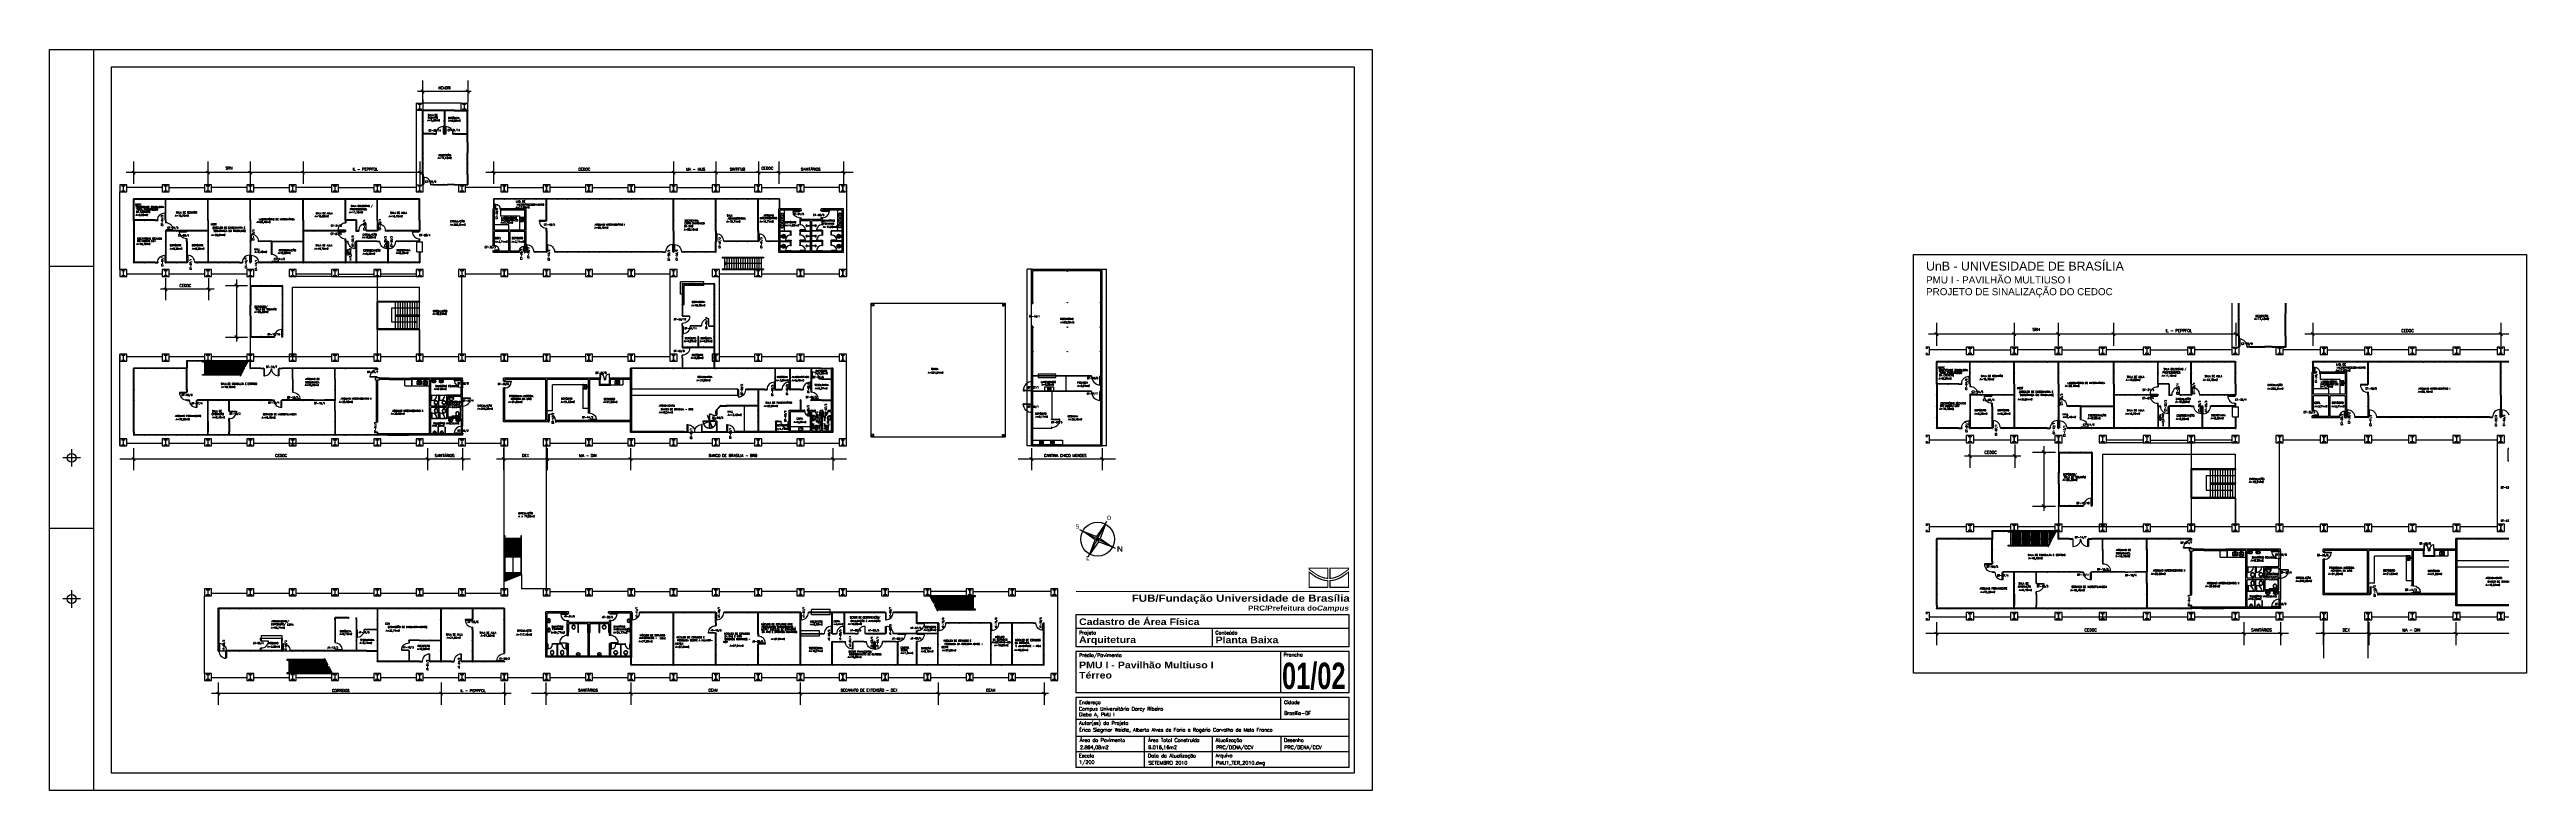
# Paper-space layout 'Layout1' of a CAD drawing. Extents: x 4.47 to 5.87, y 3.76 to 4.18.
# The model-space entities are those that its viewports show. They can reach past a viewport. Long polylines and large blocks are cut down to what shows.
import ezdxf
from ezdxf.enums import TextEntityAlignment as Align

# ---------------------------------------------------------------- set-up
doc = ezdxf.new("R2010")
doc.units = 0
doc.header["$MEASUREMENT"] = 0
doc.linetypes.add('HIDDEN', pattern=[0.375, 0.25, -0.125])
doc.layers.get('0').update_dxf_attribs({"color": 2, "linetype": 'CONTINUOUS'})
for name, color, linetype in [('1', 1, 'CONTINUOUS'), ('2', 2, 'CONTINUOUS'), ('3', 2, 'CONTINUOUS'), ('ALV', 2, 'CONTINUOUS'), ('AREA', 2, 'CONTINUOUS'), ('CARIMBO', 6, 'CONTINUOUS'), ('cotas', 1, 'CONTINUOUS'), ('DIV', 2, 'CONTINUOUS'), ('ENDEREÇO', 2, 'CONTINUOUS'), ('ESC', 1, 'CONTINUOUS'), ('ESTR', 2, 'CONTINUOUS'), ('JAN2', 1, 'HIDDEN'), ('MARCO', 2, 'CONTINUOUS'), ('MARGEM', 1, 'CONTINUOUS'), ('MOB-WC', 2, 'CONTINUOUS'), ('PEÇAS', 1, 'CONTINUOUS'), ('PORTA', 2, 'CONTINUOUS'), ('PROJ', 1, 'CONTINUOUS'), ('RAIO-PORTA', 1, 'CONTINUOUS'), ('SIMB', 1, 'CONTINUOUS'), ('TEXTO', 2, 'CONTINUOUS'), ('VP', 7, 'CONTINUOUS')]:
    doc.layers.add(name, color=color, linetype=linetype)
doc.layers.get('VP').off()
doc.styles.add('ARIAL', font='')
doc.styles.add('FONTE', font='FONTE.shx', dxfattribs={"height": 0.4})
doc.styles.add('ROMANS', font='romans', dxfattribs={"height": 0.4})
doc.styles.add('UNB-100', font='simplex.shx', dxfattribs={"height": 0.2})
doc.styles.get('ARIAL').set_extended_font_data('Arial Black')

# ---------------------------------------------------------------- blocks, each defined once
blk = doc.blocks.new('A2-EXT')
at = {"layer": 'MARGEM'}
for p, q in [((0.191, 0.42), (0.191, 0)), ((0.191, 0.297), (0.166, 0.297)), ((0.1835, 0.1885), (0.1735, 0.1885)), ((0.1785, 0.1935), (0.1785, 0.1835)), ((0.191, 0.1485), (0.166, 0.1485)), ((0.1785, 0.1135), (0.1785, 0.1035)), ((0.1835, 0.1085), (0.1735, 0.1085))]:
    blk.add_line(p, q, dxfattribs=at)
blk.add_lwpolyline([(0.166, 0.42), (0.916, 0.42), (0.916, 0), (0.166, 0)], close=True, dxfattribs=at)
at = {"layer": 'MARGEM', "color": 2}
blk.add_lwpolyline([(0.201, 0.01), (0.906, 0.01), (0.906, 0.41), (0.201, 0.41)], close=True, dxfattribs=at)
at = {"layer": 'MARGEM'}
for centre in [(0.1785, 0.1885), (0.1785, 0.1085)]:
    blk.add_circle(centre, 0.00253, dxfattribs=at)
blk = doc.blocks.new('SIMBOLO')
at = {"layer": 'SIMB'}
for p, q in [((4.57, 0.2), (0, 0)), ((2.06, 0.3), (2.51, -0.1)), ((2.49, 0.32), (2.08, -0.12)), ((2.38, -2.18), (2.18, 2.38))]:
    blk.add_line(p, q, dxfattribs=at)
at = {"layer": 'SIMB', "color": 3}
for p, q in [((0.38, 0.02), (2.06, 0.3)), ((2.08, -0.12), (0.38, 0.02)), ((2.06, 0.3), (2.2, 2.01)), ((2.2, 2.01), (2.49, 0.32)), ((2.49, 0.32), (4.2, 0.18)), ((4.2, 0.18), (2.51, -0.1)), ((2.37, -1.82), (2.08, -0.12)), ((2.51, -0.1), (2.37, -1.82))]:
    blk.add_line(p, q, dxfattribs=at)
at = {"layer": 'SIMB'}
blk.add_circle((2.29, 0.1), 1.92, dxfattribs=at)
at = {"layer": 'CARIMBO', "color": 3, "ltscale": 0.35, "style": 'ARIAL'}
blk.add_text('N', height=0.6, rotation=30.161, dxfattribs=at).set_placement((5.19, 0.16), align=Align.CENTER)
at = {"layer": 'SIMB', "color": 3, "style": 'FONTE'}
for s, p in [('O', (2.32, 2.63)), ('S', (-0.29, -0.02)), ('L', (2.54, -2.52))]:
    blk.add_text(s, height=0.486, rotation=30.161, dxfattribs=at).set_placement(p, align=Align.CENTER)
blk = doc.blocks.new('Norte')
at = {"rotation": 272.7838322174352}
blk.add_blockref('SIMBOLO', (-0.21, 2.28), dxfattribs=at)
blk = doc.blocks.new('CARIMBO_PRC')
at = {"layer": 'CARIMBO', "ltscale": 0.35}
h = blk.add_hatch(color=3, dxfattribs=at)
h.paths.add_polyline_path([(-0.026, 0.1162), (-0.026, 0.1151), (-0.0222, 0.1124, 0.084882), (-0.0184, 0.1105, 0.071064), (-0.0164, 0.11, 0.025886), (-0.0149, 0.1098), (-0.0149, 0.1162)])
h.paths.add_polyline_path([(-0.0155, 0.1156), (-0.0155, 0.1105, -0.014774), (-0.0164, 0.1106, -0.072515), (-0.0182, 0.1111, -0.085705), (-0.0219, 0.1129), (-0.0254, 0.1154), (-0.0254, 0.1156)], flags=16)
h = blk.add_hatch(color=3, dxfattribs=at)
h.paths.add_polyline_path([(-0.026, 0.1047), (-0.0149, 0.1047), (-0.0149, 0.1092, -0.026094), (-0.0165, 0.1093, -0.069824), (-0.0186, 0.1099, -0.084152), (-0.0226, 0.1119), (-0.026, 0.1143)])
h.paths.add_polyline_path([(-0.0254, 0.1131), (-0.023, 0.1113, 0.0835), (-0.0189, 0.1093, 0.068753), (-0.0166, 0.1087, 0.016659), (-0.0155, 0.1086), (-0.0155, 0.1054), (-0.0254, 0.1054)], flags=16)
h = blk.add_hatch(color=3, dxfattribs=at)
h.paths.add_polyline_path([(-0.0031, 0.1162), (-0.0142, 0.1162), (-0.0142, 0.1098, 0.025886), (-0.0126, 0.11, 0.071064), (-0.0107, 0.1105, 0.084882), (-0.0068, 0.1124), (-0.0031, 0.1151)])
h.paths.add_polyline_path([(-0.0037, 0.1156), (-0.0037, 0.1154), (-0.0072, 0.1129, -0.085705), (-0.0109, 0.1111, -0.072515), (-0.0127, 0.1106, -0.014774), (-0.0136, 0.1105), (-0.0136, 0.1156)], flags=16)
h = blk.add_hatch(color=3, dxfattribs=at)
h.paths.add_polyline_path([(-0.0031, 0.1143), (-0.0065, 0.1119, -0.084152), (-0.0104, 0.1099, -0.069824), (-0.0126, 0.1093, -0.026094), (-0.0142, 0.1092), (-0.0142, 0.1047), (-0.0031, 0.1047)])
h.paths.add_polyline_path([(-0.0037, 0.1131), (-0.0037, 0.1054), (-0.0136, 0.1054), (-0.0136, 0.1086, 0.016659), (-0.0125, 0.1087, 0.068753), (-0.0102, 0.1093, 0.0835), (-0.0061, 0.1113)], flags=16)
at = {"layer": 'CARIMBO', "color": 2}
for p, q in [((-0.003, 0.0895), (-0.158, 0.0895)), ((-0.158, 0.0895), (-0.158, 0.0713)), ((-0.003, 0.0713), (-0.003, 0.0895)), ((-0.158, 0.0819), (-0.003, 0.0819)), ((-0.003, 0.0713), (-0.158, 0.0713)), ((-0.0805, 0.0713), (-0.0805, 0.0819)), ((-0.003, 0.0688), (-0.158, 0.0688)), ((-0.158, 0.0688), (-0.158, 0.0452)), ((-0.0418, 0.0452), (-0.0418, 0.0688)), ((-0.003, 0.0452), (-0.003, 0.0688)), ((-0.003, 0.0452), (-0.158, 0.0452)), ((-0.003, 0.0427), (-0.158, 0.0427)), ((-0.158, 0.0427), (-0.158, 0.003)), ((-0.0418, 0.0302), (-0.0418, 0.0427)), ((-0.003, 0.003), (-0.003, 0.0427)), ((-0.003, 0.0302), (-0.158, 0.0302)), ((-0.003, 0.0205), (-0.158, 0.0205)), ((-0.1193, 0.0205), (-0.1193, 0.003)), ((-0.0805, 0.003), (-0.0805, 0.0205)), ((-0.0418, 0.0205), (-0.0418, 0.0118)), ((-0.003, 0.0118), (-0.158, 0.0118)), ((-0.003, 0.003), (-0.158, 0.003)), ((0, 0), (0, 0))]:
    blk.add_line(p, q, dxfattribs=at)
at = {"layer": 'CARIMBO', "color": 3, "ltscale": 0.35, "const_width": 0.000688}
blk.add_lwpolyline([(-0.0029, 0.1027), (-0.158, 0.1027)], dxfattribs=at)
at = {"layer": 'CARIMBO', "color": 3, "ltscale": 0.35, "style": 'ARIAL'}
for s, height, p in [('FUB/Fundação Universidade de Brasília', 0.00408, (-0.0027, 0.0969)), ('PRC/Prefeitura do', 0.002856, (-0.0213, 0.0919))]:
    blk.add_text(s, height=height, dxfattribs=at).set_placement(p, align=Align.RIGHT)
at = {"layer": 'CARIMBO', "color": 3, "ltscale": 0.35, "style": 'ARIAL', "oblique": 10}
blk.add_text('Campus', height=0.00286, dxfattribs=at).set_placement((-0.0034, 0.0919), align=Align.RIGHT)
at = {"layer": 'CARIMBO', "color": 2, "style": 'ROMANS'}
for s, p in [('Projeto', (-0.1562, 0.0784)), ('Conteúdo', (-0.0789, 0.0784)), ('Prédio/Pavimento', (-0.1562, 0.0656)), ('Prancha', (-0.0403, 0.0659)), ('Autor(es) do Projeto', (-0.1562, 0.0272)), ('Endereço', (-0.1562, 0.0389)), ('Cidade', (-0.04, 0.0389)), ('Área do Pavimento', (-0.1558, 0.0175)), ('Área Total Construída', (-0.117, 0.0175)), ('Atualização', (-0.0788, 0.0175)), ('Desenho', (-0.04, 0.0175)), ('Escala', (-0.1563, 0.0087)), ('Data da Atualização', (-0.1171, 0.0087)), ('Arquivo', (-0.0788, 0.0088))]:
    blk.add_text(s, height=0.002, dxfattribs=at).set_placement(p)
at = {"layer": 'CARIMBO', "color": 4, "style": 'ROMANS'}
blk.add_text('PRC/DENA/CCV', height=0.002, dxfattribs=at).set_placement((-0.0785, 0.0134))
at = {"layer": 'CARIMBO', "color": 3, "style": 'ARIAL', "flags": 12}
for tag, p in [('TIPOPRANCHA', (-0.1562, 0.0837)), ('PROJETO', (-0.1562, 0.0735)), ('CONTEUDO', (-0.0788, 0.0735)), ('EDIFICIO1', (-0.1562, 0.0592)), ('EDIFICIO2', (-0.1562, 0.0535)), ('PAVIMENTO', (-0.1562, 0.0478))]:
    blk.add_attdef(tag, p, '', height=0.00375, dxfattribs=at)
at = {"layer": 'CARIMBO', "color": 3, "style": 'ARIAL', "width": 0.6, "flags": 12}
blk.add_attdef('PRA', (-0.0411, 0.0474), '', height=0.015, dxfattribs=at)
at = {"layer": 'CARIMBO', "color": 4, "style": 'ROMANS', "flags": 12}
for tag, p in [('END1', (-0.1562, 0.0353)), ('END2', (-0.1562, 0.032)), ('CIDADE', (-0.0399, 0.0329)), ('AUTOR', (-0.1562, 0.0233)), ('AREAPAV', (-0.1557, 0.0135)), ('AREATOT', (-0.117, 0.0134)), ('DESENHO', (-0.0398, 0.0134)), ('ESCALA', (-0.1561, 0.0051)), ('DATA', (-0.1169, 0.0047)), ('ARQUIVO', (-0.0786, 0.0047))]:
    blk.add_attdef(tag, p, '', height=0.002, dxfattribs=at)
blk = doc.blocks.new('DIV12')
for p, q in [((-0.0051, 0), (0.0051, 0)), ((0, -0.0051), (0, 0.0051)), ((0.0205, -0.004), (0.0205, 0.004)), ((0.0215, -0.004), (0.0215, 0.004)), ((0.0225, 0.006), (0.029, 0.006)), ((0.0225, 0.005), (0.028, 0.005)), ((0.029, 0.004), (0.029, -0.004)), ((0.03, 0.03), (0.03, -0.03)), ((0.03, 0.03), (1.17, 0.03)), ((0.03, 0.009), (0.03, 0.027)), ((0.03, 0.005), (0.03, -0.005)), ((1.17, 0.03), (1.17, -0.03)), ((1.17, 0.005), (1.17, -0.005)), ((1.1775, 0.006), (1.171, 0.006)), ((1.171, 0.004), (1.171, -0.004)), ((1.1775, 0.005), (1.172, 0.005)), ((1.1785, -0.004), (1.1785, 0.004)), ((1.1795, -0.004), (1.1795, 0.004)), ((1.2051, 0), (1.1949, 0)), ((1.1949, 0), (1.2051, 0)), ((1.2, -0.0051), (1.2, 0.0051)), ((0.0225, -0.005), (0.028, -0.005)), ((0.0225, -0.006), (0.029, -0.006)), ((0.03, -0.009), (0.03, -0.027)), ((0.03, -0.03), (0.03, -0.009)), ((0.03, -0.03), (1.17, -0.03)), ((1.1775, -0.006), (1.171, -0.006)), ((1.1775, -0.005), (1.172, -0.005))]:
    blk.add_line(p, q)
for centre, radius, start, end in [((0.0225, 0.004), 0.002, 90, 180), ((0.0225, 0.004), 0.001, 90, 180), ((0.028, 0.004), 0.001, 0, 90), ((0.029, 0.005), 0.001, 0, 90), ((1.171, 0.005), 0.001, 90, 180), ((1.172, 0.004), 0.001, 90, 180), ((1.1775, 0.004), 0.002, 360, 90), ((1.1775, 0.004), 0.001, 0, 90), ((0.0225, -0.004), 0.002, 180, 270), ((0.0225, -0.004), 0.001, 180, 270), ((0.028, -0.004), 0.001, 270, 0), ((0.029, -0.005), 0.001, 270, 0), ((1.171, -0.005), 0.001, 180, 270), ((1.172, -0.004), 0.001, 180, 270), ((1.1775, -0.004), 0.002, 270, 360), ((1.1775, -0.004), 0.001, 270, 0)]:
    blk.add_arc(centre, radius, start, end)
blk = doc.blocks.new('MTT')
for p, q in [((-0.008, 0.03), (-0.03, 0.03)), ((-0.03, 0.006), (-0.03, 0.03)), ((-0.0205, 0.006), (-0.03, 0.006)), ((-0.0205, 0.006), (-0.0205, -0.006)), ((-0.008, 0.02), (-0.008, 0.03)), ((0.008, 0.02), (-0.008, 0.02)), ((0.0051, 0), (-0.0051, 0)), ((0, 0.0051), (0, -0.0051)), ((0.008, 0.03), (0.008, 0.02)), ((0.008, 0.03), (0.03, 0.03)), ((0.0205, 0.006), (0.0205, -0.006)), ((0.0205, 0.006), (0.03, 0.006)), ((0.03, 0.03), (0.03, 0.006)), ((-0.03, -0.006), (-0.03, -0.03)), ((-0.0205, -0.006), (-0.03, -0.006)), ((-0.008, -0.03), (-0.03, -0.03)), ((0.008, -0.02), (-0.008, -0.02)), ((-0.008, -0.03), (-0.008, -0.02)), ((0.008, -0.03), (0.008, -0.02)), ((0.008, -0.03), (0.03, -0.03)), ((0.0205, -0.006), (0.03, -0.006)), ((0.03, -0.03), (0.03, -0.006))]:
    blk.add_line(p, q)
blk = doc.blocks.new('IMTT')
for p, q in [((-0.03, 1.095), (-0.03, 0.03)), ((0.03, 1.095), (-0.03, 1.095)), ((-0.03, 1.095), (-0.009, 1.095)), ((-0.03, 0.008), (-0.03, 0.03)), ((0.03, 0.03), (-0.03, 0.03)), ((-0.03, 0.008), (0.03, 0.008)), ((-0.009, 1.095), (-0.027, 1.095)), ((-0.009, 0.03), (-0.027, 0.03)), ((0.0051, 0), (-0.0051, 0)), ((0, -0.0051), (0, 0.0051)), ((0.009, 1.095), (0.027, 1.095)), ((0.009, 0.03), (0.027, 0.03)), ((0.03, 1.095), (0.03, 0.03)), ((0.03, 0.008), (0.03, 0.03))]:
    blk.add_line(p, q)
blk = doc.blocks.new('DIV35')
for p, q in [((-0.03, 0.03), (-0.03, 0.32)), ((-0.03, 0.32), (0.03, 0.32)), ((-0.03, 0.03), (0.03, 0.03)), ((-0.009, 0.03), (-0.027, 0.03)), ((-0.006, 0.3275), (-0.006, 0.321)), ((-0.006, 0.0225), (-0.006, 0.029)), ((0.0051, 0.35), (-0.0051, 0.35)), ((0.0051, 0), (-0.0051, 0)), ((-0.005, 0.3275), (-0.005, 0.322)), ((-0.005, 0.32), (0.005, 0.32)), ((-0.005, 0.03), (0.005, 0.03)), ((-0.005, 0.0225), (-0.005, 0.028)), ((0.004, 0.3295), (-0.004, 0.3295)), ((0.004, 0.3285), (-0.004, 0.3285)), ((-0.004, 0.321), (0.004, 0.321)), ((-0.004, 0.029), (0.004, 0.029)), ((0.004, 0.0215), (-0.004, 0.0215)), ((0.004, 0.0205), (-0.004, 0.0205)), ((0, 0.3449), (0, 0.3551)), ((0, 0.3551), (0, 0.3449)), ((0, -0.0051), (0, 0.0051)), ((0.005, 0.3275), (0.005, 0.322)), ((0.005, 0.0225), (0.005, 0.028)), ((0.006, 0.3275), (0.006, 0.321)), ((0.006, 0.0225), (0.006, 0.029)), ((0.03, 0.03), (0.009, 0.03)), ((0.009, 0.03), (0.027, 0.03)), ((0.03, 0.03), (0.03, 0.32))]:
    blk.add_line(p, q)
for centre, radius, start, end in [((-0.004, 0.3275), 0.002, 90, 180), ((-0.005, 0.321), 0.001, 180, 270), ((-0.005, 0.029), 0.001, 90, 180), ((-0.004, 0.0225), 0.002, 180, 270), ((-0.004, 0.3275), 0.001, 90, 180), ((-0.004, 0.322), 0.001, 180, 270), ((-0.004, 0.028), 0.001, 90, 180), ((-0.004, 0.0225), 0.001, 180, 270), ((0.004, 0.3275), 0.002, 0, 90), ((0.004, 0.3275), 0.001, 0, 90), ((0.004, 0.322), 0.001, 270, 0), ((0.004, 0.028), 0.001, 360, 90), ((0.004, 0.0225), 0.002, 270, 360), ((0.004, 0.0225), 0.001, 270, 360), ((0.005, 0.321), 0.001, 270, 0), ((0.005, 0.029), 0.001, 360, 90)]:
    blk.add_arc(centre, radius, start, end)
blk = doc.blocks.new('ESC')
for p, q in [((-4.59, -0.14), (-4.18, 0.68)), ((0.64, 0), (-4.52, 0)), ((-4.48, 0.08), (0.64, 0.08)), ((-4.41, 0.08), (-4.41, 0.22)), ((-4.26, 0.08), (-4.26, 0.51)), ((-4.14, 0.76), (-4.09, 0.85)), ((-4.11, 0.08), (-4.11, 0.81)), ((-4.04, 0.96), (-3.66, 1.71)), ((-3.96, 0.08), (-3.96, 1.11)), ((-3.81, 0.08), (-3.81, 1.41)), ((0.64, 1.5), (-3.77, 1.5)), ((-3.73, 1.58), (0.64, 1.58)), ((-3.66, 0.08), (-3.66, 1.5)), ((-3.51, 0.08), (-3.51, 1.5)), ((-3.36, 0.08), (-3.36, 1.5)), ((-3.21, 0.08), (-3.21, 1.5)), ((-3.06, 0.08), (-3.06, 1.5)), ((-2.91, 0.08), (-2.91, 1.5)), ((-2.76, 0.08), (-2.76, 1.5)), ((-2.61, 0.08), (-2.61, 1.5)), ((-2.46, 0.08), (-2.46, 1.5)), ((-2.31, 0.08), (-2.31, 1.5)), ((-2.16, 0.08), (-2.16, 1.5)), ((-2.01, 0.08), (-2.01, 1.5)), ((-1.86, 0.08), (-1.86, 1.5)), ((-1.71, 0.08), (-1.71, 1.5)), ((-1.56, 0.08), (-1.56, 1.5)), ((-1.41, 0.08), (-1.41, 1.5)), ((-1.26, 0.08), (-1.26, 1.5)), ((-1.11, 0.08), (-1.11, 1.5)), ((-0.96, 0.08), (-0.96, 1.5)), ((-0.81, 0.08), (-0.81, 1.5)), ((-0.66, 0.08), (-0.66, 1.5)), ((-0.51, 0.08), (-0.51, 1.5)), ((-0.36, 0.08), (-0.36, 1.5)), ((-0.21, 0.08), (-0.21, 1.5)), ((-0.06, 0.08), (-0.06, 1.5)), ((0.09, 0.08), (0.09, 1.5)), ((0.24, 0.08), (0.24, 1.5)), ((0.39, 0.08), (0.39, 1.5)), ((0.64, 1.58), (0.64, 1.5)), ((0.64, 0.08), (0.64, 0))]:
    blk.add_line(p, q)
blk = doc.blocks.new('PD12')
for p, q in [((-1.21, 0), (-1.19, 0)), ((-1.2, -0.01), (-1.2, 0.01)), ((-1.17, 0.03), (-1.17, -0.03)), ((-1.17, 0.01), (-1.17, 0.03)), ((-1.17, 0.03), (-0.9, 0.03)), ((-0.9, 0.03), (-0.9, -0.03)), ((-0.05, 0.83), (-0.11, 0.83)), ((-0.11, 0.83), (-0.11, 0.04)), ((-0.11, 0.04), (-0.05, 0.04)), ((-0.05, 0.04), (-0.05, 0.83)), ((-0.04, 0.03), (-0.04, -0.03)), ((-0.04, 0.03), (-0.03, 0.03)), ((-0.03, 0.03), (-0.03, -0.03)), ((0.01, 0), (-0.01, 0)), ((-0.01, 0), (0.01, 0)), ((0, -0.01), (0, 0.01)), ((-1.17, -0.01), (-1.17, -0.03)), ((-1.17, -0.03), (-1.17, -0.01)), ((-1.17, -0.03), (-0.9, -0.03)), ((-0.04, -0.03), (-0.03, -0.03))]:
    blk.add_line(p, q)
blk.add_arc((-0.11, 0.04), 0.787, 90, 180.7004)
blk = doc.blocks.new('PAD12')
for p, q in [((-1.17, 0.03), (-0.94, 0.03)), ((-1.17, 0.01), (-1.17, 0.03)), ((-1.17, 0.03), (-1.17, -0.03)), ((-0.94, 0.03), (-0.94, -0.03)), ((-0.16, 0.83), (-0.16, 0.04)), ((-0.1, 0.83), (-0.16, 0.83)), ((-0.16, 0.04), (-0.1, 0.04)), ((-0.1, 0.04), (-0.1, 0.83)), ((-0.09, 0.03), (-0.08, 0.03)), ((-0.09, 0.03), (-0.09, -0.03)), ((-0.08, 0.03), (-0.08, -0.03)), ((-1.17, -0.03), (-1.17, -0.01)), ((-1.17, -0.01), (-1.17, -0.03)), ((-1.17, -0.03), (-0.94, -0.03)), ((-0.09, -0.03), (-0.08, -0.03))]:
    blk.add_line(p, q)
blk.add_arc((-0.16, 0.04), 0.787, 90, 180.7004)
blk = doc.blocks.new('PE6')
for p, q in [((-0.53, 0.02), (-0.53, 0.08)), ((-0.53, 0.08), (-0.02, 0.08)), ((-0.02, 0.02), (-0.53, 0.02)), ((-0.02, 0.08), (-0.02, 0.02)), ((-0.02, 0.02), (-0.02, 0.05)), ((-0.02, 0.05), (-0.02, 0.05)), ((-0.02, 0.01), (-0.02, 0.04)), ((-0.02, 0.01), (0.01, 0.01)), ((-0.01, 0.59), (-0.01, 0.65)), ((-0.01, 0.65), (0, 0.65)), ((-0.01, 0.59), (0.16, 0.59)), ((-0.01, 0.01), (0.16, 0.01)), ((-0.01, 0.01), (-0.01, -0.05)), ((-0.01, 0.01), (0.02, 0.01)), ((0.02, 0.01), (0.02, 0.01)), ((0.15, 0.65), (0.16, 0.65)), ((0.16, 0.59), (0.16, 0.65)), ((0.16, 0.01), (0.16, -0.05)), ((-0.01, -0.05), (0, -0.05)), ((0.15, -0.05), (0.16, -0.05))]:
    blk.add_line(p, q)
blk.add_circle((-0.02, 0.01), 0.00461)
blk.add_arc((-0.02, 0.08), 0.509, 88.9779, 179.7739)
blk = doc.blocks.new('PD6')
for p, q in [((-0.65, 0.01), (-0.65, 0)), ((-0.59, 0.01), (-0.65, 0.01)), ((-0.59, 0.01), (-0.59, -0.16)), ((-0.08, 0.53), (-0.08, 0.02)), ((-0.02, 0.53), (-0.08, 0.53)), ((-0.08, 0.02), (-0.02, 0.02)), ((-0.05, 0.02), (-0.05, 0.02)), ((-0.02, 0.02), (-0.05, 0.02)), ((-0.01, 0.02), (-0.04, 0.02)), ((-0.02, 0.02), (-0.02, 0.53)), ((-0.01, 0.02), (-0.01, -0.01)), ((-0.01, 0.01), (0.05, 0.01)), ((-0.01, 0.01), (-0.01, -0.16)), ((-0.01, 0.01), (-0.01, -0.02)), ((0.05, 0.01), (0.05, 0)), ((-0.65, -0.15), (-0.65, -0.16)), ((-0.59, -0.16), (-0.65, -0.16)), ((-0.01, -0.02), (-0.01, -0.02)), ((-0.01, -0.16), (0.05, -0.16)), ((0.05, -0.15), (0.05, -0.16))]:
    blk.add_line(p, q)
blk.add_circle((-0.01, 0.02), 0.00461)
blk.add_arc((-0.08, 0.02), 0.509, 90.2261, 181.0221)
blk = doc.blocks.new('PAE12')
for p, q in [((0.01, 0.01), (-0.05, 0.01)), ((-0.05, 0), (-0.05, 0.01)), ((0.01, 0.02), (0.01, -0.02)), ((0.01, 0.02), (0.04, 0.02)), ((0.01, 0.01), (0.01, -0.02)), ((0.01, 0.01), (0.01, -0.16)), ((0.02, 0.02), (0.02, 0.77)), ((0.02, 0.77), (0.08, 0.77)), ((0.08, 0.02), (0.02, 0.02)), ((0.02, 0.02), (0.05, 0.02)), ((0.05, 0.02), (0.05, 0.02)), ((0.08, 0.77), (0.08, 0.02)), ((0.79, 0.05), (0.79, -0.16)), ((0.79, 0.01), (0.85, 0.01)), ((0.85, 0.01), (0.85, 0)), ((-0.05, -0.16), (-0.05, -0.15)), ((0.01, -0.16), (-0.05, -0.16)), ((0.01, -0.02), (0.01, -0.02)), ((0.79, -0.16), (0.85, -0.16)), ((0.85, -0.15), (0.85, -0.16))]:
    blk.add_line(p, q)
blk.add_circle((0.01, 0.02), 0.00461)
blk.add_arc((0.07, 0.06), 0.716, 359.309, 89.2988)
blk = doc.blocks.new('PE12')
for p, q in [((0.01, 0), (-0.01, 0)), ((-0.01, 0), (0.01, 0)), ((0, -0.01), (0, 0.01)), ((0.02, 0.01), (0.03, 0.01)), ((0.02, 0), (0.02, 0)), ((0.02, 0), (0.03, 0)), ((0.02, 0), (0.02, 0)), ((0.04, 0.03), (0.03, 0.03)), ((0.03, 0.03), (0.03, -0.03)), ((0.03, 0), (0.03, 0)), ((0.03, 0), (0.03, 0)), ((0.04, 0.04), (0.07, 0.04)), ((0.04, 0.04), (0.04, 0.01)), ((0.04, 0.03), (0.04, 0)), ((0.04, 0.03), (0.04, -0.03)), ((0.04, 0), (0.04, 0)), ((0.05, 0.83), (0.11, 0.83)), ((0.05, 0.04), (0.05, 0.83)), ((0.05, 0.04), (0.08, 0.04)), ((0.11, 0.04), (0.05, 0.04)), ((0.08, 0.04), (0.08, 0.04)), ((0.11, 0.83), (0.11, 0.04)), ((0.9, 0.03), (0.9, -0.03)), ((1.17, 0.03), (0.9, 0.03)), ((1.17, 0.01), (1.17, 0.03)), ((1.17, 0.03), (1.17, -0.03)), ((1.18, 0.01), (1.17, 0.01)), ((1.17, 0), (1.17, 0)), ((1.18, 0), (1.17, 0)), ((1.17, 0), (1.17, 0)), ((1.18, 0), (1.18, 0)), ((1.18, 0), (1.18, 0)), ((1.21, 0), (1.19, 0)), ((1.2, -0.01), (1.2, 0.01)), ((0.02, 0), (0.03, 0)), ((0.02, -0.01), (0.03, -0.01)), ((0.04, -0.03), (0.03, -0.03)), ((1.17, -0.03), (0.9, -0.03)), ((1.18, 0), (1.17, 0)), ((1.17, -0.03), (1.17, -0.01)), ((1.18, -0.01), (1.17, -0.01)), ((1.17, -0.01), (1.17, -0.03))]:
    blk.add_line(p, q)
blk.add_circle((0.04, 0.04), 0.00461)
for centre, radius, start, end in [((0.02, 0), 0.001, 90, 180), ((0.02, 0), 0.002, 90, 180), ((0.03, 0), 0.001, 0, 90), ((0.03, 0), 0.001, 0, 90), ((0.11, 0.04), 0.787, 359.2996, 90), ((1.17, 0), 0.001, 90, 180), ((1.17, 0), 0.001, 90, 180), ((1.18, 0), 0.002, 360, 90), ((1.18, 0), 0.001, 0, 90), ((0.02, 0), 0.001, 180, 270), ((0.02, 0), 0.002, 180, 270), ((0.03, 0), 0.001, 270, 0), ((0.03, 0), 0.001, 270, 0), ((1.17, 0), 0.001, 180, 270), ((1.17, 0), 0.001, 180, 270), ((1.18, 0), 0.002, 270, 360), ((1.18, 0), 0.001, 270, 0)]:
    blk.add_arc(centre, radius, start, end)
blk = doc.blocks.new('DIVPEQ')
for p, q in [((-0.01, 0), (0.01, 0)), ((0, -0.01), (0, 0.01)), ((0.02, 0.01), (0.03, 0.01)), ((0.02, 0), (0.02, 0)), ((0.02, 0), (0.03, 0)), ((0.02, 0), (0.02, 0)), ((0.03, 0.03), (0.27, 0.03)), ((0.03, 0.01), (0.03, 0.03)), ((0.03, 0.03), (0.03, -0.03)), ((0.03, 0), (0.03, 0)), ((0.03, 0), (0.03, 0)), ((0.27, 0.03), (0.27, -0.03)), ((0.27, 0.01), (0.27, 0.03)), ((0.28, 0.01), (0.27, 0.01)), ((0.27, 0), (0.27, 0)), ((0.28, 0), (0.27, 0)), ((0.27, 0), (0.27, 0)), ((0.28, 0), (0.28, 0)), ((0.28, 0), (0.28, 0)), ((0.02, 0), (0.03, 0)), ((0.02, -0.01), (0.03, -0.01)), ((0.03, -0.03), (0.03, -0.01)), ((0.03, -0.01), (0.03, -0.03)), ((0.03, -0.03), (0.27, -0.03)), ((0.28, 0), (0.27, 0)), ((0.27, -0.01), (0.27, -0.03)), ((0.28, -0.01), (0.27, -0.01)), ((0.27, -0.03), (0.27, -0.01))]:
    blk.add_line(p, q)
for centre, radius, start, end in [((0.02, 0), 0.002, 90, 180), ((0.02, 0), 0.001, 90, 180), ((0.03, 0), 0.001, 0, 90), ((0.03, 0), 0.001, 0, 90), ((0.27, 0), 0.001, 90, 180), ((0.27, 0), 0.001, 90, 180), ((0.28, 0), 0.001, 0, 90), ((0.28, 0), 0.002, 360, 90), ((0.02, 0), 0.002, 180, 270), ((0.02, 0), 0.001, 180, 270), ((0.03, 0), 0.001, 270, 0), ((0.03, 0), 0.001, 270, 0), ((0.27, 0), 0.001, 180, 270), ((0.27, 0), 0.001, 180, 270), ((0.28, 0), 0.001, 270, 0), ((0.28, 0), 0.002, 270, 360)]:
    blk.add_arc(centre, radius, start, end)
blk = doc.blocks.new('PDUPLA')
for p, q in [((-0.91, 0), (-0.89, 0)), ((-0.89, 0), (-0.91, 0)), ((-0.9, 0.01), (-0.9, -0.01)), ((-0.88, 0.01), (-0.87, 0.01)), ((-0.88, 0.01), (-0.87, 0.01)), ((-0.88, 0), (-0.88, 0)), ((-0.88, 0), (-0.88, 0)), ((-0.87, -0.03), (-0.87, 0.03)), ((-0.86, 0.03), (-0.87, 0.03)), ((-0.87, 0), (-0.87, 0.01)), ((-0.87, 0), (-0.87, 0)), ((-0.86, -0.03), (-0.86, 0.03)), ((-0.86, -0.03), (-0.86, 0)), ((-0.86, 0), (-0.86, 0)), ((0.86, 0.03), (0.87, 0.03)), ((0.86, -0.03), (0.86, 0.03)), ((0.86, 0), (0.86, 0)), ((0.86, -0.03), (0.86, 0)), ((0.87, -0.03), (0.87, 0.03)), ((0.88, 0.01), (0.87, 0.01)), ((0.88, 0.01), (0.87, 0.01)), ((0.87, 0), (0.87, 0.01)), ((0.87, 0), (0.87, 0)), ((0.88, 0), (0.88, 0)), ((0.88, 0), (0.88, 0)), ((0.89, 0), (0.91, 0)), ((0.91, 0), (0.89, 0)), ((0.9, 0.01), (0.9, -0.01)), ((-0.88, 0), (-0.87, 0)), ((-0.88, -0.01), (-0.87, -0.01)), ((-0.86, -0.03), (-0.87, -0.03)), ((-0.86, -0.04), (-0.86, -0.01)), ((-0.86, -0.04), (-0.83, -0.04)), ((-0.85, -0.04), (-0.85, -0.83)), ((-0.79, -0.04), (-0.85, -0.04)), ((-0.85, -0.04), (-0.82, -0.04)), ((-0.85, -0.83), (-0.79, -0.83)), ((-0.82, -0.04), (-0.82, -0.04)), ((-0.79, -0.83), (-0.79, -0.04)), ((0.79, -0.04), (0.85, -0.04)), ((0.79, -0.83), (0.79, -0.04)), ((0.85, -0.83), (0.79, -0.83)), ((0.82, -0.04), (0.82, -0.04)), ((0.85, -0.04), (0.82, -0.04)), ((0.86, -0.04), (0.83, -0.04)), ((0.85, -0.04), (0.85, -0.83)), ((0.86, -0.04), (0.86, -0.01)), ((0.86, -0.03), (0.87, -0.03)), ((0.88, 0), (0.87, 0)), ((0.88, -0.01), (0.87, -0.01))]:
    blk.add_line(p, q)
for centre in [(-0.86, -0.04), (0.86, -0.04)]:
    blk.add_circle(centre, 0.00461)
for centre, radius, start, end in [((-0.88, 0), 0.002, 90, 180), ((-0.88, 0), 0.001, 90, 180), ((-0.87, 0.01), 0.001, 360, 90), ((-0.87, 0), 0.001, 360, 90), ((0.87, 0), 0.001, 90, 180), ((0.87, 0.01), 0.001, 90, 180), ((0.88, 0), 0.001, 0, 90), ((0.88, 0), 0.002, 0, 90), ((-0.88, 0), 0.002, 180, 270), ((-0.88, 0), 0.001, 180, 270), ((-0.87, 0), 0.001, 270, 360), ((-0.87, 0), 0.001, 270, 360), ((-0.79, -0.04), 0.787, 270, 0.7004), ((0.79, -0.04), 0.787, 179.2996, 270), ((0.87, 0), 0.001, 180, 270), ((0.87, 0), 0.001, 180, 270), ((0.88, 0), 0.001, 270, 0), ((0.88, 0), 0.002, 270, 0)]:
    blk.add_arc(centre, radius, start, end)
for name, p in [('DIVPEQ', (-1.2, 0)), ('MTT', (-0.9, 0)), ('MTT', (0.9, 0)), ('DIVPEQ', (0.9, 0))]:
    blk.add_blockref(name, p)
blk = doc.blocks.new('INOXA1-P')
for p, q in [((0.04, 0.01), (0.04, -0.02)), ((0.06, 0.04), (0.07, 0.04)), ((0.13, 0.05), (0.08, 0.04)), ((0.13, 0), (0.08, 0)), ((0.12, 0.23), (0.12, 0.05)), ((0.22, 0.25), (0.14, 0.25)), ((0.15, 0.22), (0.29, 0.04)), ((0.5, 0.25), (0.22, 0.25)), ((0.35, 0.04), (0.49, 0.22)), ((0.52, 0.23), (0.52, -0.23)), ((0.22, -0.03), (0.05, -0.03)), ((0.22, -0.04), (0.05, -0.04)), ((0.06, 0), (0.06, -0.02)), ((0.12, 0), (0.12, -0.03)), ((0.12, -0.04), (0.12, -0.23)), ((0.22, -0.25), (0.14, -0.25)), ((0.15, -0.22), (0.29, -0.04)), ((0.23, -0.03), (0.22, -0.03)), ((0.23, -0.04), (0.22, -0.04)), ((0.5, -0.25), (0.22, -0.25)), ((0.35, -0.04), (0.49, -0.22))]:
    blk.add_line(p, q)
blk.add_lwpolyline([(0.08, 0), (0.07, 0), (0.07, 0.01), (0.07, 0.02), (0.07, 0.02), (0.07, 0.03), (0.07, 0.04), (0.07, 0.04), (0.08, 0.04)])
blk.add_lwpolyline([(0.13, 0.05), (0.14, 0.05), (0.14, 0.04), (0.15, 0.03), (0.15, 0.02), (0.15, 0.01), (0.14, 0.01), (0.14, 0), (0.13, 0), (0.12, 0), (0.12, 0.01), (0.12, 0.01), (0.11, 0.02), (0.12, 0.03), (0.12, 0.04), (0.12, 0.05)], close=True)
for radius in [0.0266, 0.0163]:
    blk.add_circle((0.32, 0), radius)
for centre, radius, start, end in [((0.05, 0.02), 0.0349, 36.1705, 252.2568), ((0.05, 0.02), 0.0189, 62.7367, 235.7375), ((0.07, 0), 0.01, 102.8285, 180), ((0.05, 0.02), 0.0349, 285.5373, 323.9987), ((0.14, 0.23), 0.02, 90, 180), ((0.5, 0.23), 0.02, 360, 90), ((0.05, -0.03), 0.0145, 20.161, 339.839), ((0.05, -0.03), 0.005, 90.0037, 269.9963), ((0.14, -0.23), 0.02, 180, 270), ((0.23, -0.03), 0.00738, 222.6559, 137.3441), ((0.23, -0.03), 0.005, 269.9935, 90.0065), ((0.5, -0.23), 0.02, 270, 360)]:
    blk.add_arc(centre, radius, start, end)
blk = doc.blocks.new('LAVAT-P')
for p, q in [((-0.17, 0), (0.17, 0)), ((-0.16, -0.02), (0.16, -0.02)), ((0.06, -0.17), (0.09, -0.05)), ((0.07, -0.19), (0.09, -0.19)), ((0.1, -0.19), (0.15, -0.07))]:
    blk.add_line(p, q)
for points in [[(-0.22, -0.21, 0.136108), (-0.21, -0.26, 0.106861), (-0.16, -0.31, 0.073747), (-0.09, -0.34, 0.060305), (0, -0.35, 0.060305), (0.09, -0.34, 0.073747), (0.16, -0.31, 0.106861), (0.21, -0.26, 0.136108), (0.22, -0.21, 0.062982)], [(0.08, -0.1, 0.121735), (-0.08, -0.1, 0.073747), (-0.15, -0.12, 0.106861), (-0.19, -0.16, 0.153587), (-0.21, -0.21, 0.153587)], [(-0.21, -0.21, 0.153587), (-0.19, -0.25, 0.106861), (-0.15, -0.29, 0.073747), (-0.08, -0.32, 0.060305), (0, -0.33, 0.060305), (0.08, -0.32, 0.073747), (0.15, -0.29, 0.106861), (0.19, -0.25, 0.153587), (0.21, -0.21, 0.153587), (0.19, -0.16, 0.106861), (0.15, -0.12, 0.014792), (0.13, -0.12, 0.039243)]]:
    blk.add_lwpolyline(points, format="xyb")
for centre, radius in [((0, -0.13), 0.0347), ((0, -0.13), 0.0265), ((0.12, -0.06), 0.03)]:
    blk.add_circle(centre, radius)
for centre, radius, start, end in [((0.38, -0.25), 0.602, 155.0201, 176.1902), ((-0.38, -0.25), 0.602, 3.8098, 24.9799), ((0.38, -0.25), 0.582, 156.2686, 173.4578), ((0.07, -0.18), 0.01, 165.2139, 250.8603), ((0.12, -0.06), 0.0361, 302.4689, 199.2518), ((0.09, -0.18), 0.01, 250.8603, 336.5068), ((-0.38, -0.25), 0.582, 6.5422, 23.7314)]:
    blk.add_arc(centre, radius, start, end)
blk = doc.blocks.new('VDC-P')
for p, q in [((-0.13, 0.19), (0.13, 0.19)), ((-0.11, 0.2), (0.11, 0.2)), ((-0.07, 0.15), (0.07, 0.15)), ((-0.05, 0.15), (-0.03, 0.11)), ((-0.05, 0.02), (-0.05, 0)), ((-0.05, 0), (0.05, 0)), ((-0.04, 0.03), (-0.04, 0.02)), ((0.05, 0.02), (-0.04, 0.02)), ((-0.03, 0.15), (-0.03, 0.11)), ((0.03, 0.11), (-0.03, 0.11)), ((0.03, 0.1), (-0.03, 0.1)), ((0.04, 0.03), (-0.03, 0.03)), ((-0.02, 0.1), (-0.02, 0.03)), ((0.03, 0.15), (0.03, 0.11)), ((0.05, 0.15), (0.03, 0.11)), ((0.03, 0.1), (0.03, 0.03)), ((0.04, 0.03), (0.04, 0.02)), ((0.05, 0.02), (0.05, 0))]:
    blk.add_line(p, q)
for points in [[(0.16, 0.24, 0.050424), (0.18, 0.29, 0.082137), (0.2, 0.38, 0.082137), (0.18, 0.47, 0.090148), (0.14, 0.55, 0.104406), (0.07, 0.6, 0.117345), (0, 0.62, 0.117345), (-0.07, 0.6, 0.104406), (-0.14, 0.55, 0.090148), (-0.18, 0.47, 0.082137), (-0.19, 0.38, 0.082137)], [(-0.19, 0.38, 0.082137), (-0.18, 0.29, 0.050424), (-0.16, 0.24, 0.104406)], [(0.14, 0.25, 0.050424), (0.16, 0.29, 0.082137), (0.18, 0.38, 0.082137), (0.16, 0.47, 0.090148), (0.12, 0.54, 0.104406), (0.06, 0.58, 0.117345), (0, 0.6, 0.117345), (-0.06, 0.58, 0.104406), (-0.12, 0.54, 0.090148), (-0.16, 0.47, 0.082137), (-0.17, 0.38, 0.082137)], [(-0.17, 0.38, 0.082137), (-0.16, 0.29, 0.050424), (-0.14, 0.25, 0.050424)]]:
    blk.add_lwpolyline(points, format="xyb")
for centre in [(-0.08, 0.23), (0.08, 0.23)]:
    blk.add_circle(centre, 0.0101)
for centre, radius, start, end in [((0.08, 0.36), 0.266, 205.6863, 226.7558), ((0.08, 0.36), 0.246, 205.6863, 219.7706), ((-0.07, 0.2), 0.05, 226.7558, 270), ((-0.04, 0.02), 0.005, 90, 180), ((-0.03, 0.03), 0.005, 90, 180), ((-0.03, 0.1), 0.005, 90, 270), ((0.03, 0.1), 0.005, 270, 90), ((0.04, 0.03), 0.005, 0, 90), ((0.05, 0.02), 0.005, 360, 90), ((0.07, 0.2), 0.05, 270, 313.2442), ((-0.08, 0.36), 0.266, 313.2442, 334.3137), ((-0.08, 0.36), 0.246, 320.2294, 334.3137)]:
    blk.add_arc(centre, radius, start, end)
blk = doc.blocks.new('A$C10B92AD0')
for p, q in [((0.02, 0.83), (0.04, 0.83)), ((0.04, 0.83), (0.02, 0.83)), ((0.03, 0.83), (0.03, 0.82)), ((0.06, 0.8), (0.06, 0.86)), ((0.07, 0.86), (0.06, 0.86)), ((0.07, 0.8), (0.06, 0.8)), ((0.07, 0.8), (0.07, 0.86)), ((0.08, 0.79), (0.08, 0)), ((0.14, 0.79), (0.08, 0.79)), ((0.08, 0), (0.14, 0)), ((0.14, 0), (0.14, 0.79)), ((1.4, 0.86), (0.93, 0.86)), ((0.93, 0.8), (0.93, 0.86)), ((1.4, 0.8), (0.93, 0.8)), ((1.4, 0.83), (1.4, 0.82)), ((1.46, 0.83), (1.46, 0.82))]:
    blk.add_line(p, q)
blk.add_arc((0.14, 0.79), 0.787, 270, 0.7004)
at = {"layer": 'DIV', "rotation": 180}
for p in [(0.03, 0.83), (0.03, 0.83), (1.43, 0.83)]:
    blk.add_blockref('MTT', p, dxfattribs=at)
blk = doc.blocks.new('A$C02F65227')
for p, q in [((0, 0.98), (0, 0.04)), ((0, 0.98), (0.02, 0.98)), ((0.02, 0.98), (0, 0.98)), ((0.06, 0.98), (0, 0.98)), ((0.06, 0.04), (0, 0.04)), ((0.02, 1.01), (0.04, 1.01)), ((0.03, 0.98), (0.02, 0.98)), ((0.02, 0.98), (0.02, 0.98)), ((0.02, 0.98), (0.02, 0.98)), ((0.03, 0.04), (0.02, 0.04)), ((0.02, 0.03), (0.02, 0.03)), ((0.02, 0.03), (0.02, 0.03)), ((0.02, 0.01), (0.04, 0.01)), ((0.03, 1.01), (0.03, 1)), ((0.03, 0.98), (0.03, 0.98)), ((0.03, 0.98), (0.03, 0.98)), ((0.03, 0.98), (0.03, 0.98)), ((0.03, 0.98), (0.03, 0.98)), ((0.03, 0.03), (0.03, 0.03)), ((0.03, 0.03), (0.03, 0.03)), ((0.03, 0.03), (0.03, 0.03)), ((0.03, 0.03), (0.03, 0.03)), ((0.03, 0), (0.03, 0.01)), ((0.03, 0.01), (0.03, 0)), ((0.04, 0.98), (0.04, 0.98)), ((0.04, 0.98), (0.06, 0.98)), ((0.04, 0.03), (0.04, 0.03)), ((0.06, 0.98), (0.06, 0.04))]:
    blk.add_line(p, q)
for centre, radius, start, end in [((0.03, 0.98), 0.002, 90, 180), ((0.02, 0.98), 0.001, 180, 270), ((0.03, 0.98), 0.001, 180, 270), ((0.03, 0.98), 0.001, 90, 180), ((0.02, 0.03), 0.001, 90, 180), ((0.03, 0.03), 0.002, 180, 270), ((0.03, 0.03), 0.001, 90, 180), ((0.03, 0.03), 0.001, 180, 270), ((0.03, 0.98), 0.002, 0, 90), ((0.03, 0.98), 0.001, 360, 90), ((0.03, 0.98), 0.001, 270, 360), ((0.03, 0.98), 0.001, 270, 360), ((0.03, 0.03), 0.001, 0, 90), ((0.03, 0.03), 0.002, 270, 0), ((0.03, 0.03), 0.001, 270, 0), ((0.03, 0.03), 0.001, 0, 90)]:
    blk.add_arc(centre, radius, start, end)
at = {"layer": 'DIV', "rotation": 270}
blk.add_blockref('MTT', (0.03, 1.01), dxfattribs=at)
blk = doc.blocks.new('Escada')
at = {"layer": 'ESC'}
for p, q in [((-4.27, 1.49), (-4.27, 1.41)), ((-4.27, 1.49), (0.41, 1.49)), ((-4.27, 1.41), (0.41, 1.41)), ((-4.27, 0.17), (-4.27, 0.09)), ((-4.27, 0.17), (0.41, 0.17)), ((-4.27, 0.09), (0.41, 0.09)), ((-4.01, 1.41), (-4.01, 0.17)), ((-3.75, 1.41), (-3.75, 0.17)), ((-3.49, 1.41), (-3.49, 0.17)), ((-3.23, 1.41), (-3.23, 0.17)), ((-2.97, 1.41), (-2.97, 0.17)), ((-2.71, 1.41), (-2.71, 0.17)), ((-2.45, 1.41), (-2.45, 0.17)), ((-2.19, 1.41), (-2.19, 0.17)), ((-1.93, 1.41), (-1.93, 0.17)), ((-1.67, 1.41), (-1.67, 0.17)), ((-1.41, 1.41), (-1.41, 0.17)), ((-1.15, 1.41), (-1.15, 0.17)), ((-0.89, 1.41), (-0.89, 0.17)), ((-0.63, 1.41), (-0.63, 0.17)), ((-0.37, 1.41), (-0.37, 0.17)), ((-0.11, 1.41), (-0.11, 0.17)), ((0.15, 1.41), (0.15, 0.17)), ((0.41, 1.49), (0.41, 1.41)), ((0.41, 0.17), (0.41, 0.09))]:
    blk.add_line(p, q, dxfattribs=at)
blk = doc.blocks.new('DOOR-90')
at = {"layer": '1', "color": 1}
blk.add_arc((-0.02, 0), 0.9, 180, 268.0898, dxfattribs=at)
at = {"layer": '2'}
for p, q in [((-0.08, -0.86), (-0.08, -0.77)), ((-0.08, -0.77), (-0.08, -0.77)), ((-0.08, -0.86), (-0.08, -0.77)), ((-0.08, -0.84), (-0.05, -0.84)), ((-0.08, -0.86), (-0.05, -0.86)), ((-0.05, -0.83), (-0.05, -0.83)), ((-0.05, -0.86), (-0.05, -0.83)), ((-0.05, -0.86), (-0.05, -0.86)), ((-0.01, -0.83), (-0.02, -0.83)), ((-0.01, -0.86), (-0.02, -0.86)), ((-0.01, -0.86), (-0.01, -0.83)), ((0.01, -0.84), (-0.01, -0.84)), ((0.01, -0.86), (-0.01, -0.86)), ((0.01, -0.86), (0.01, -0.77)), ((0.01, -0.77), (0.01, -0.77)), ((0.01, -0.86), (0.01, -0.77))]:
    blk.add_line(p, q, dxfattribs=at)
at = {"layer": '3'}
for p, q in [((-0.05, -0.9), (-0.05, 0)), ((-0.02, 0), (-0.05, 0)), ((-0.02, -0.9), (-0.02, 0)), ((-0.05, -0.9), (-0.02, -0.9))]:
    blk.add_line(p, q, dxfattribs=at)
blk = doc.blocks.new('MIC')
at = {"color": 2, "linetype": 'ByBlock'}
blk.add_line((0.17, 0), (-0.17, 0), dxfattribs=at)
at = {"color": 1}
blk.add_line((0.14, 0.03), (-0.14, 0.03), dxfattribs=at)
at = {"color": 2, "linetype": 'ByBlock'}
blk.add_lwpolyline([(-0.17, 0), (-0.19, 0.04), (-0.2, 0.08), (-0.19, 0.12), (-0.18, 0.16), (-0.16, 0.19), (-0.14, 0.23), (-0.11, 0.25), (-0.09, 0.28), (-0.07, 0.3), (-0.04, 0.31), (-0.02, 0.32), (0, 0.32), (0.02, 0.32), (0.04, 0.31), (0.07, 0.3), (0.09, 0.28), (0.11, 0.25), (0.14, 0.23), (0.16, 0.19), (0.18, 0.16), (0.19, 0.12), (0.2, 0.08), (0.19, 0.04), (0.17, 0)], dxfattribs=at)
at = {"color": 1}
blk.add_lwpolyline([(-0.14, 0.03), (-0.15, 0.06), (-0.16, 0.09), (-0.15, 0.12), (-0.14, 0.15), (-0.13, 0.18), (-0.11, 0.21), (-0.09, 0.23), (-0.07, 0.25), (-0.05, 0.27), (-0.03, 0.28), (-0.02, 0.29), (0, 0.29), (0.02, 0.29), (0.03, 0.28), (0.05, 0.27), (0.07, 0.25), (0.09, 0.23), (0.11, 0.21), (0.13, 0.18), (0.14, 0.15), (0.15, 0.12), (0.16, 0.09), (0.15, 0.06), (0.14, 0.03)], dxfattribs=at)
at = {"layer": 'cotas'}
blk.add_circle((0, 0.22), 0.0199, dxfattribs=at)

msp = doc.modelspace()

# ---------------------------------------------------------------- linework, layer by layer
at = {"linetype": 'ByBlock'}
for p, q in [((5.89, 39.91), (-0.21, 39.91)), ((0.3, 30.7), (-33.26, 30.7)), ((40.76, 30.7), (7.56, 30.7)), ((49.2, 30.7), (40.42, 30.7)), ((-23.25, 17.48), (-29.35, 17.48)), ((-20.74, 18.57), (-20.74, 11.56)), ((5.79, -1.77), (-33.97, -1.77)), ((48.43, -1.77), (8.74, -1.77)), ((78.96, -1.77), (67.91, -1.77)), ((71.36, -28.37), (12.72, -28.37))]:
    msp.add_line(p, q, dxfattribs=at)
for p, q in [((1.63, 37.77), (0.43, 37.77)), ((1.63, 37.71), (0.43, 37.71)), ((1.63, 37.71), (1.63, 37.77)), ((1.63, 37.75), (1.63, 37.77)), ((1.63, 37.77), (1.63, 37.75)), ((1.63, 37.73), (1.63, 37.75)), ((1.63, 37.73), (1.63, 37.71)), ((1.64, 37.75), (1.64, 37.75)), ((1.64, 37.75), (1.64, 37.75)), ((1.64, 37.74), (1.64, 37.74)), ((1.64, 37.74), (1.64, 37.74)), ((1.64, 37.73), (1.64, 37.73)), ((1.64, 37.74), (1.64, 37.74)), ((1.64, 37.73), (1.64, 37.73)), ((1.66, 37.75), (1.66, 37.73)), ((1.66, 37.75), (1.66, 37.73)), ((1.67, 37.74), (1.66, 37.74)), ((1.66, 37.74), (1.67, 37.74)), ((1.67, 37.74), (1.66, 37.74)), ((1.68, 37.74), (1.68, 37.74)), ((1.69, 37.71), (1.69, 37.77)), ((2.83, 37.77), (1.69, 37.77)), ((1.69, 37.73), (1.69, 37.75)), ((1.69, 37.75), (1.69, 37.75)), ((1.69, 37.75), (1.69, 37.75)), ((1.69, 37.73), (1.69, 37.73)), ((1.69, 37.74), (1.69, 37.74)), ((1.69, 37.74), (1.69, 37.74)), ((1.69, 37.73), (1.69, 37.73)), ((2.83, 37.71), (1.69, 37.71)), ((2.83, 37.71), (2.83, 37.77)), ((2.83, 37.75), (2.83, 37.77)), ((2.83, 37.77), (2.83, 37.75)), ((2.83, 37.71), (2.83, 37.77)), ((3.97, 37.77), (2.83, 37.77)), ((2.83, 37.73), (2.83, 37.75)), ((2.83, 37.73), (2.83, 37.75)), ((2.83, 37.73), (2.83, 37.71)), ((3.97, 37.71), (2.83, 37.71)), ((2.84, 37.75), (2.84, 37.75)), ((2.84, 37.75), (2.84, 37.75)), ((2.84, 37.74), (2.84, 37.74)), ((2.84, 37.74), (2.84, 37.74)), ((2.84, 37.73), (2.84, 37.73)), ((2.84, 37.74), (2.84, 37.74)), ((2.84, 37.73), (2.84, 37.73)), ((2.86, 37.75), (2.86, 37.73)), ((2.87, 37.74), (2.86, 37.74)), ((3.97, 37.71), (3.97, 37.77)), ((3.97, 37.75), (3.97, 37.77)), ((3.97, 37.77), (3.97, 37.75)), ((3.97, 37.73), (3.97, 37.75)), ((3.97, 37.73), (3.97, 37.71)), ((3.98, 37.75), (3.98, 37.75)), ((3.98, 37.75), (3.98, 37.75)), ((3.98, 37.74), (3.98, 37.74)), ((3.98, 37.74), (3.98, 37.74)), ((3.98, 37.73), (3.98, 37.73)), ((3.98, 37.74), (3.98, 37.74)), ((3.98, 37.73), (3.98, 37.73)), ((4, 37.75), (4, 37.73)), ((4.01, 37.74), (4, 37.74)), ((4.03, 37.77), (5.44, 37.77)), ((4.03, 37.71), (5.44, 37.71)), ((5.44, 37.77), (5.44, 37.71)), ((5.44, 37.75), (5.44, 37.73)), ((5.45, 37.75), (5.45, 37.75)), ((5.45, 37.75), (5.45, 37.75)), ((5.45, 37.74), (5.45, 37.74)), ((5.45, 37.73), (5.45, 37.73)), ((5.45, 37.74), (5.45, 37.74)), ((5.45, 37.74), (5.45, 37.74)), ((5.45, 37.73), (5.45, 37.73)), ((5.47, 37.73), (5.47, 37.75)), ((5.48, 37.74), (5.47, 37.74)), ((5.47, 37.74), (5.48, 37.74)), ((4.06, 35.09), (4.06, 35.11)), ((4.06, 35.1), (4.07, 35.1)), ((4.08, 35.1), (4.08, 35.1)), ((4.09, 35.13), (4.09, 35.07)), ((4.09, 35.11), (4.09, 35.13)), ((4.09, 35.13), (5.44, 35.13)), ((4.09, 35.11), (4.09, 35.11)), ((4.09, 35.11), (4.09, 35.11)), ((4.09, 35.11), (4.09, 35.1)), ((4.09, 35.1), (4.09, 35.1)), ((4.09, 35.1), (4.09, 35.1)), ((4.09, 35.1), (4.09, 35.1)), ((4.09, 35.09), (4.09, 35.07)), ((4.09, 35.09), (4.09, 35.09)), ((4.09, 35.07), (4.09, 35.09)), ((4.09, 35.07), (5.44, 35.07)), ((5.44, 35.13), (5.44, 35.07)), ((5.44, 35.11), (5.44, 35.1)), ((0.37, 29.31), (0.4, 29.31)), ((0.4, 29.32), (0.4, 29.31)), ((0.41, 29.32), (0.4, 29.32)), ((0.41, 29.32), (0.41, 29.31)), ((0.43, 29.31), (0.41, 29.31)), ((4, 29.33), (4, 29.35)), ((4, 29.34), (4.01, 29.34)), ((4.02, 29.34), (4.02, 29.34)), ((4.03, 29.37), (4.03, 29.31)), ((4.03, 29.35), (4.03, 29.37)), ((4.03, 29.37), (5.44, 29.37)), ((4.03, 29.35), (4.03, 29.35)), ((4.03, 29.35), (4.03, 29.35)), ((4.03, 29.35), (4.03, 29.33)), ((4.03, 29.34), (4.03, 29.34)), ((4.03, 29.34), (4.03, 29.34)), ((4.03, 29.33), (4.03, 29.33)), ((4.03, 29.33), (4.03, 29.31)), ((4.03, 29.33), (4.03, 29.33)), ((4.03, 29.31), (4.03, 29.33)), ((4.03, 29.31), (5.44, 29.31)), ((40.86, 27.68), (40.8, 27.68)), ((40.8, 27.68), (40.8, 26.59)), ((40.8, 27.68), (40.83, 27.68)), ((40.83, 27.68), (40.81, 27.68)), ((40.83, 27.72), (40.83, 27.7)), ((40.83, 27.71), (40.84, 27.71)), ((40.83, 27.69), (40.84, 27.69)), ((40.83, 27.69), (40.83, 27.68)), ((40.83, 27.69), (40.84, 27.69)), ((40.83, 27.69), (40.83, 27.68)), ((40.84, 27.68), (40.83, 27.68)), ((40.84, 27.68), (40.83, 27.68)), ((40.84, 27.69), (40.84, 27.68)), ((40.84, 27.69), (40.84, 27.68)), ((40.84, 27.68), (40.86, 27.68)), ((40.86, 27.68), (40.86, 26.59)), ((40.86, 26.59), (40.8, 26.59)), ((40.8, 26.59), (40.83, 26.59)), ((40.83, 26.59), (40.81, 26.59)), ((40.83, 26.62), (40.83, 26.61)), ((40.83, 26.62), (40.84, 26.62)), ((40.84, 26.59), (40.83, 26.59)), ((40.83, 26.59), (40.84, 26.59)), ((40.83, 26.59), (40.83, 26.59)), ((40.83, 26.59), (40.84, 26.59)), ((40.83, 26.59), (40.83, 26.59)), ((40.84, 26.59), (40.83, 26.59)), ((40.84, 26.59), (40.84, 26.59)), ((40.84, 26.59), (40.86, 26.59)), ((40.84, 26.59), (40.84, 26.59)), ((32.78, 14.14), (32.78, 13.35)), ((32.84, 14.14), (32.78, 14.14)), ((32.84, 13.35), (32.84, 14.14)), ((29.86, 10.88), (29.8, 10.88)), ((29.8, 10.88), (29.83, 10.88)), ((29.83, 10.88), (29.81, 10.88)), ((29.83, 13.32), (29.83, 13.3)), ((29.83, 13.31), (29.84, 13.31)), ((29.84, 13.31), (29.83, 13.31)), ((29.83, 10.92), (29.83, 10.9)), ((29.83, 10.92), (29.83, 10.9)), ((29.83, 10.91), (29.84, 10.91)), ((29.84, 10.91), (29.83, 10.91)), ((29.83, 10.91), (29.84, 10.91)), ((29.83, 10.89), (29.84, 10.89)), ((29.83, 10.89), (29.83, 10.88)), ((29.83, 10.89), (29.84, 10.89)), ((29.83, 10.89), (29.83, 10.88)), ((29.84, 10.88), (29.83, 10.88)), ((29.84, 10.88), (29.83, 10.88)), ((29.84, 10.89), (29.84, 10.88)), ((29.84, 10.89), (29.84, 10.88)), ((29.84, 10.88), (29.86, 10.88)), ((29.86, 13.28), (29.86, 13.34)), ((29.87, 13.34), (29.86, 13.34)), ((29.86, 13.28), (29.86, 13.34)), ((29.87, 13.28), (29.86, 13.28)), ((29.86, 10.88), (29.86, 10.94)), ((29.86, 10.88), (29.86, 10.94)), ((29.87, 13.28), (29.87, 13.34)), ((29.88, 13.27), (29.88, 12.48)), ((29.95, 13.27), (29.88, 13.27)), ((29.88, 12.48), (29.95, 12.48)), ((29.95, 12.48), (29.95, 13.27)), ((32.78, 13.35), (32.84, 13.35)), ((32.85, 13.34), (32.86, 13.34)), ((32.85, 13.34), (32.85, 13.28)), ((32.85, 13.28), (32.86, 13.28)), ((32.86, 13.34), (32.86, 13.28)), ((32.89, 13.32), (32.89, 13.3)), ((32.89, 13.31), (32.9, 13.31)), ((32.92, 13.34), (33.4, 13.34)), ((32.92, 13.34), (32.92, 13.32)), ((32.92, 13.32), (32.92, 13.34)), ((32.92, 13.28), (32.92, 13.34)), ((32.92, 13.3), (32.92, 13.28)), ((32.92, 13.28), (33.4, 13.28)), ((-4.8, 8.48), (-4.74, 8.48)), ((-4.8, 8.48), (-4.8, 8.36)), ((-4.8, 8.48), (-4.74, 8.48)), ((-4.8, 8.36), (-4.74, 8.36)), ((-4.77, 8.48), (-4.79, 8.48)), ((-4.77, 8.52), (-4.77, 8.5)), ((-4.77, 8.5), (-4.77, 8.52)), ((-4.77, 8.52), (-4.77, 8.5)), ((-4.76, 8.51), (-4.77, 8.51)), ((-4.76, 8.51), (-4.77, 8.51)), ((-4.77, 8.49), (-4.77, 8.48)), ((-4.76, 8.49), (-4.77, 8.49)), ((-4.77, 8.49), (-4.77, 8.48)), ((-4.76, 8.49), (-4.77, 8.49)), ((-4.77, 8.49), (-4.77, 8.48)), ((-4.76, 8.49), (-4.77, 8.49)), ((-4.77, 8.49), (-4.77, 8.48)), ((-4.76, 8.49), (-4.77, 8.49)), ((-4.77, 8.48), (-4.76, 8.48)), ((-4.77, 8.48), (-4.76, 8.48)), ((-4.77, 8.48), (-4.76, 8.48)), ((-4.77, 8.48), (-4.76, 8.48)), ((-4.76, 8.49), (-4.76, 8.48)), ((-4.76, 8.49), (-4.76, 8.48)), ((-4.76, 8.49), (-4.76, 8.48)), ((-4.76, 8.49), (-4.76, 8.48)), ((-4.74, 8.48), (-4.76, 8.48)), ((-4.76, 8.48), (-4.74, 8.48)), ((-4.74, 8.48), (-4.74, 8.36)), ((23.96, 8.48), (23.96, 8.54)), ((29.86, 9.74), (29.8, 9.74)), ((29.84, 9.74), (29.83, 9.74)), ((29.83, 9.73), (29.83, 9.74)), ((29.83, 9.73), (29.83, 9.74)), ((29.84, 9.74), (29.83, 9.74)), ((29.83, 9.73), (29.84, 9.73)), ((29.83, 9.73), (29.84, 9.73)), ((29.83, 9.7), (29.83, 9.72)), ((29.83, 9.72), (29.83, 9.7)), ((29.83, 9.71), (29.84, 9.71)), ((29.84, 9.73), (29.84, 9.74)), ((29.84, 9.73), (29.84, 9.74)), ((-27.19, 5.79), (-27.19, 5.73)), ((-26.41, 5.79), (-27.19, 5.79)), ((-27.19, 5.73), (-26.41, 5.73)), ((-26.41, 5.8), (-26.41, 5.77)), ((-26.41, 5.73), (-26.41, 5.79)), ((-26.41, 5.76), (-26.4, 5.76)), ((-26.4, 6.08), (-26.4, 5.81)), ((-26.4, 6.08), (-26.34, 6.08)), ((-26.4, 5.81), (-26.34, 5.81)), ((-26.4, 5.8), (-26.4, 5.81)), ((-26.4, 5.81), (-26.34, 5.81)), ((-26.4, 5.8), (-26.37, 5.8)), ((-26.4, 5.8), (-26.37, 5.8)), ((-26.4, 5.8), (-26.34, 5.8)), ((-26.4, 5.79), (-26.4, 5.76)), ((-26.37, 6.08), (-26.39, 6.08)), ((-26.37, 6.12), (-26.37, 6.1)), ((-26.36, 6.11), (-26.37, 6.11)), ((-26.37, 6.09), (-26.37, 6.08)), ((-26.36, 6.09), (-26.37, 6.09)), ((-26.37, 6.09), (-26.37, 6.08)), ((-26.36, 6.09), (-26.37, 6.09)), ((-26.37, 6.08), (-26.36, 6.08)), ((-26.37, 6.08), (-26.36, 6.08)), ((-26.37, 5.83), (-26.37, 5.85)), ((-26.37, 5.85), (-26.37, 5.83)), ((-26.36, 5.84), (-26.37, 5.84)), ((-26.36, 5.82), (-26.37, 5.82)), ((-26.37, 5.82), (-26.37, 5.81)), ((-26.36, 5.82), (-26.37, 5.82)), ((-26.37, 5.82), (-26.37, 5.81)), ((-26.37, 5.81), (-26.36, 5.81)), ((-26.37, 5.81), (-26.36, 5.81)), ((-26.37, 5.8), (-26.37, 5.8)), ((-26.36, 6.09), (-26.36, 6.08)), ((-26.36, 6.09), (-26.36, 6.08)), ((-26.34, 6.08), (-26.36, 6.08)), ((-26.36, 6.08), (-26.34, 6.08)), ((-26.36, 5.82), (-26.36, 5.81)), ((-26.36, 5.82), (-26.36, 5.81)), ((-26.34, 6.08), (-26.34, 5.81)), ((-26.34, 5.8), (-26.34, 5.81)), ((-5.59, 7.58), (-4.81, 7.58)), ((-5.59, 7.51), (-5.59, 7.58)), ((-4.81, 7.51), (-5.59, 7.51)), ((-4.81, 7.58), (-4.81, 7.51)), ((-4.81, 7.55), (-4.8, 7.55)), ((-4.81, 7.51), (-4.81, 7.53)), ((-4.8, 7.51), (-4.8, 7.55)), ((-4.8, 7.51), (-4.77, 7.51)), ((-4.8, 7.5), (-4.77, 7.5)), ((-4.8, 7.5), (-4.8, 7.49)), ((-4.8, 7.5), (-4.74, 7.5)), ((-4.8, 7.49), (-4.74, 7.49)), ((-4.8, 7.43), (-4.74, 7.43)), ((-4.77, 7.5), (-4.77, 7.51)), ((-4.77, 7.49), (-4.76, 7.49)), ((-4.76, 7.49), (-4.77, 7.49)), ((-4.77, 7.49), (-4.77, 7.49)), ((-4.77, 7.49), (-4.77, 7.49)), ((-4.76, 7.49), (-4.77, 7.49)), ((-4.77, 7.49), (-4.76, 7.49)), ((-4.76, 7.49), (-4.77, 7.49)), ((-4.77, 7.49), (-4.77, 7.49)), ((-4.77, 7.49), (-4.77, 7.49)), ((-4.77, 7.49), (-4.76, 7.49)), ((-4.76, 7.48), (-4.77, 7.48)), ((-4.76, 7.48), (-4.77, 7.48)), ((-4.77, 7.46), (-4.77, 7.47)), ((-4.77, 7.46), (-4.77, 7.47)), ((-4.77, 7.47), (-4.77, 7.46)), ((-4.77, 7.47), (-4.77, 7.46)), ((-4.77, 7.46), (-4.77, 7.47)), ((-4.76, 7.46), (-4.77, 7.46)), ((-4.76, 7.46), (-4.77, 7.46)), ((-4.76, 7.46), (-4.77, 7.46)), ((-4.76, 7.44), (-4.77, 7.44)), ((-4.77, 7.44), (-4.77, 7.44)), ((-4.76, 7.44), (-4.77, 7.44)), ((-4.77, 7.44), (-4.77, 7.43)), ((-4.77, 7.43), (-4.76, 7.43)), ((-4.77, 7.43), (-4.76, 7.43)), ((-4.76, 7.49), (-4.76, 7.49)), ((-4.76, 7.49), (-4.76, 7.49)), ((-4.76, 7.49), (-4.76, 7.49)), ((-4.76, 7.49), (-4.76, 7.49)), ((-4.76, 7.44), (-4.76, 7.44)), ((-4.76, 7.44), (-4.76, 7.43)), ((-4.74, 7.5), (-4.74, 7.49)), ((-4.53, 7.24), (-4.53, 7.39)), ((-4.53, 7.39), (-4.53, 7.24)), ((-3.41, 7.24), (-3.41, 7.39)), ((-1.01, 7.24), (-1.01, 7.39)), ((-1.01, 6.54), (-1.01, 6.54)), ((-0.86, 6.54), (-0.86, 7.24)), ((1.16, 1.09), (1.16, 7.24)), ((-26.37, 4.92), (-26.37, 4.9)), ((-26.37, 4.9), (-26.37, 4.92)), ((-26.36, 4.91), (-26.37, 4.91)), ((-11.97, 4.92), (-11.97, 4.9)), ((-11.97, 4.91), (-11.96, 4.91)), ((-11.95, 4.91), (-11.95, 4.91)), ((-11.94, 4.94), (-11.94, 4.92)), ((-11.94, 4.94), (-11.67, 4.94)), ((-11.94, 4.92), (-11.94, 4.94)), ((-11.94, 4.88), (-11.94, 4.94)), ((-11.94, 4.91), (-11.94, 4.92)), ((-11.94, 4.92), (-11.94, 4.92)), ((-11.94, 4.92), (-11.94, 4.92)), ((-11.94, 4.91), (-11.94, 4.91)), ((-11.94, 4.91), (-11.94, 4.91)), ((-11.94, 4.91), (-11.94, 4.91)), ((-11.94, 4.9), (-11.94, 4.9)), ((-11.94, 4.9), (-11.94, 4.88)), ((-11.94, 4.88), (-11.67, 4.88)), ((-11.67, 4.88), (-11.67, 4.94)), ((-11.66, 4.94), (-10.82, 4.94)), ((-11.66, 4.88), (-11.66, 4.94)), ((-10.82, 4.88), (-11.66, 4.88)), ((-10.82, 4.94), (-10.82, 4.88)), ((-10.82, 4.91), (-10.81, 4.91)), ((-10.81, 4.94), (-10.8, 4.94)), ((-10.81, 4.88), (-10.81, 4.94)), ((-10.81, 4.91), (-10.81, 4.91)), ((-10.81, 4.88), (-10.81, 4.91)), ((-10.81, 4.88), (-10.81, 4.91)), ((-10.81, 4.87), (-10.81, 4.9)), ((-10.81, 4.88), (-10.8, 4.88)), ((-10.8, 4.88), (-10.8, 4.94)), ((-10.8, 4.91), (-10.8, 4.92)), ((-10.79, 4.92), (-10.79, 4.92)), ((-10.79, 4.92), (-10.79, 4.92)), ((-10.79, 4.91), (-10.79, 4.91)), ((-10.79, 4.91), (-10.79, 4.91)), ((-10.79, 4.91), (-10.79, 4.91)), ((-10.79, 4.91), (-10.79, 4.91)), ((-10.79, 4.9), (-10.79, 4.9)), ((-10.77, 4.92), (-10.77, 4.9)), ((-10.77, 4.91), (-10.76, 4.91)), ((-10.76, 4.91), (-10.77, 4.91)), ((3.64, 5.34), (3.47, 5.34)), ((3.82, 5.34), (3.64, 5.34)), ((36.03, 4.28), (36.03, 4.26)), ((36.03, 4.27), (36.04, 4.27)), ((36.04, 4.27), (36.03, 4.27)), ((36.05, 4.27), (36.05, 4.27)), ((36.06, 4.24), (36.06, 4.3)), ((36.06, 4.27), (36.06, 4.28)), ((36.06, 4.28), (36.06, 4.28)), ((36.06, 4.28), (36.06, 4.28)), ((36.06, 4.27), (36.06, 4.27)), ((36.06, 4.27), (36.06, 4.27)), ((36.06, 4.27), (36.06, 4.27)), ((36.06, 4.26), (36.06, 4.26)), ((-4.84, 2.44), (-4.69, 2.44)), ((-4.8, 1.25), (-4.8, 0.99)), ((-4.74, 1.25), (-4.74, 0.99)), ((-3.62, 0.94), (-3.62, 1.09)), ((-1.22, 0.94), (-1.22, 1.09)), ((32.43, 1.32), (32.43, 1.3)), ((32.43, 1.31), (32.44, 1.31)), ((32.44, 1.31), (32.43, 1.31)), ((33.69, 2.52), (33.69, 1.4)), ((33.75, 1.4), (33.69, 1.4)), ((33.72, 1.4), (33.71, 1.4)), ((33.71, 1.39), (33.71, 1.4)), ((33.71, 1.39), (33.71, 1.4)), ((33.72, 1.4), (33.71, 1.4)), ((33.71, 1.39), (33.72, 1.39)), ((33.71, 1.39), (33.72, 1.39)), ((33.71, 1.37), (33.72, 1.37)), ((33.72, 1.39), (33.72, 1.4)), ((33.72, 1.39), (33.72, 1.4)), ((33.72, 1.36), (33.72, 1.38)), ((33.72, 1.38), (33.72, 1.36)), ((33.75, 2.52), (33.75, 1.4)), ((34.83, 1.32), (34.83, 1.3)), ((34.83, 1.31), (34.84, 1.31)), ((34.85, 1.31), (34.85, 1.31)), ((34.86, 1.28), (34.86, 1.34)), ((34.86, 1.32), (34.86, 1.34)), ((34.86, 1.34), (34.86, 1.32)), ((34.86, 1.32), (34.86, 1.32)), ((34.86, 1.32), (34.86, 1.32)), ((34.86, 1.31), (34.86, 1.32)), ((34.86, 1.31), (34.86, 1.31)), ((34.86, 1.31), (34.86, 1.31)), ((34.86, 1.31), (34.86, 1.31)), ((34.86, 1.3), (34.86, 1.28)), ((34.86, 1.3), (34.86, 1.3)), ((-8.02, -19.77), (-8.02, -19.79)), ((-8.02, -19.78), (-8.01, -19.78)), ((-8.01, -19.78), (-8.02, -19.78)), ((-7.99, -19.81), (-7.99, -19.75)), ((46.83, -19.16), (46.84, -19.16)), ((46.83, -19.16), (46.83, -19.17)), ((46.84, -19.16), (46.83, -19.16)), ((46.86, -19.19), (46.86, -19.13)), ((48.2, -19.13), (46.86, -19.13)), ((48.2, -19.19), (46.86, -19.19)), ((48.2, -19.16), (48.2, -19.17)), ((49.2, -19.13), (48.26, -19.13)), ((48.26, -19.16), (48.26, -19.17)), ((49.2, -19.19), (48.26, -19.19)), ((49.2, -19.19), (49.2, -19.13)), ((49.2, -19.13), (49.2, -19.16)), ((49.2, -19.16), (49.2, -19.14)), ((49.2, -19.17), (49.2, -19.16)), ((49.2, -19.17), (49.2, -19.19)), ((49.21, -19.17), (49.21, -19.16)), ((49.21, -19.16), (49.21, -19.17)), ((49.21, -19.16), (49.21, -19.16)), ((49.21, -19.16), (49.21, -19.17)), ((49.21, -19.16), (49.21, -19.16)), ((49.21, -19.17), (49.21, -19.17)), ((49.21, -19.17), (49.21, -19.17)), ((49.24, -19.16), (49.23, -19.16)), ((49.23, -19.16), (49.23, -19.17)), ((50.58, -20.74), (50.52, -20.74)), ((50.52, -20.74), (50.52, -21.53)), ((50.58, -21.53), (50.58, -20.74)), ((52.88, -21.53), (52.88, -20.74)), ((52.88, -20.74), (52.95, -20.74)), ((52.95, -20.74), (52.95, -21.53)), ((-22.77, -23.51), (-22.77, -23.53)), ((-22.77, -23.52), (-22.76, -23.52)), ((-22.76, -23.52), (-22.77, -23.52)), ((-22.74, -23.55), (-22.74, -23.49)), ((-22.73, -23.49), (-22.74, -23.49)), ((-22.73, -23.55), (-22.74, -23.55)), ((-22.73, -23.55), (-22.73, -23.49)), ((-22.72, -22.69), (-22.65, -22.69)), ((-22.72, -23.48), (-22.72, -22.69)), ((-22.65, -23.48), (-22.72, -23.48)), ((-22.65, -22.69), (-22.65, -23.48)), ((-21.94, -24.35), (-21.94, -23.56)), ((-21.94, -23.56), (-21.88, -23.56)), ((-21.88, -23.56), (-21.88, -24.35)), ((-21.6, -23.49), (-21.87, -23.49)), ((-21.87, -23.55), (-21.87, -23.49)), ((-21.6, -23.55), (-21.87, -23.55)), ((-21.6, -23.55), (-21.6, -23.49)), ((-21.6, -23.51), (-21.6, -23.49)), ((-21.6, -23.49), (-21.6, -23.51)), ((-21.6, -23.53), (-21.6, -23.55)), ((-21.57, -23.51), (-21.57, -23.53)), ((-21.56, -23.52), (-21.57, -23.52)), ((-8.35, -23.52), (-8.35, -23.52)), ((-8.34, -23.55), (-8.34, -23.49)), ((-7.17, -23.49), (-8.34, -23.49)), ((-8.34, -23.52), (-8.34, -23.51)), ((-8.34, -23.51), (-8.34, -23.51)), ((-8.34, -23.51), (-8.34, -23.51)), ((-8.34, -23.51), (-8.34, -23.53)), ((-8.34, -23.52), (-8.34, -23.52)), ((-8.34, -23.52), (-8.34, -23.52)), ((-8.34, -23.52), (-8.34, -23.52)), ((-8.34, -23.53), (-8.34, -23.53)), ((-7.17, -23.55), (-8.34, -23.55)), ((-7.17, -23.55), (-7.17, -23.49)), ((-7.17, -23.51), (-7.17, -23.49)), ((-7.17, -23.49), (-7.17, -23.51)), ((-7.17, -23.52), (-7.17, -23.51)), ((-7.17, -23.53), (-7.17, -23.55)), ((-7.16, -23.51), (-7.16, -23.51)), ((-7.16, -23.51), (-7.16, -23.51)), ((-7.16, -23.52), (-7.16, -23.52)), ((-7.16, -23.52), (-7.16, -23.52)), ((-7.16, -23.52), (-7.16, -23.52)), ((-7.16, -23.52), (-7.16, -23.52)), ((-7.16, -23.53), (-7.16, -23.53)), ((-7.14, -23.51), (-7.14, -23.53)), ((-7.13, -23.52), (-7.14, -23.52)), ((14.56, -22.77), (14.51, -22.77)), ((14.56, -22.77), (14.56, -22.72)), ((16.16, -22.72), (15.11, -22.72)), ((15.11, -22.77), (15.11, -22.72)), ((15.11, -22.77), (15.11, -22.72)), ((15.61, -22.77), (15.15, -22.77)), ((16.16, -22.77), (15.66, -22.77)), ((16.16, -22.77), (16.16, -22.72)), ((16.16, -22.77), (16.16, -22.72)), ((16.75, -22.72), (16.71, -22.72)), ((16.71, -22.77), (16.71, -22.72)), ((16.76, -22.77), (16.71, -22.77)), ((21.79, -22.77), (21.79, -22.72)), ((21.79, -22.77), (21.79, -22.72)), ((22.31, -22.72), (23.36, -22.72)), ((22.31, -22.77), (22.31, -22.72)), ((22.31, -22.77), (22.31, -22.72)), ((22.31, -22.77), (22.81, -22.77)), ((22.86, -22.77), (23.31, -22.77)), ((23.36, -22.77), (23.36, -22.72)), ((23.36, -22.77), (23.36, -22.72)), ((23.91, -22.77), (23.91, -22.72)), ((23.91, -22.77), (23.96, -22.77)), ((28.8, -23.99), (28.86, -23.99)), ((28.8, -25.09), (28.8, -23.99)), ((28.83, -23.96), (28.83, -23.97)), ((28.84, -23.96), (28.83, -23.96)), ((28.83, -23.97), (28.83, -23.96)), ((28.83, -23.99), (28.84, -23.99)), ((28.83, -23.99), (28.83, -23.99)), ((28.84, -23.99), (28.83, -23.99)), ((28.83, -23.99), (28.83, -23.99)), ((28.84, -23.99), (28.83, -23.99)), ((28.83, -23.99), (28.84, -23.99)), ((28.84, -23.99), (28.84, -23.99)), ((28.84, -23.99), (28.84, -23.99)), ((28.86, -25.09), (28.86, -23.99)), ((33.6, -23.99), (33.66, -23.99)), ((33.6, -25.09), (33.6, -23.99)), ((33.63, -23.99), (33.64, -23.99)), ((33.63, -23.99), (33.63, -23.99)), ((33.64, -23.99), (33.63, -23.99)), ((33.63, -23.99), (33.63, -23.99)), ((33.64, -23.99), (33.63, -23.99)), ((33.63, -23.99), (33.64, -23.99)), ((33.64, -23.99), (33.64, -23.99)), ((33.64, -23.99), (33.64, -23.99)), ((33.66, -25.09), (33.66, -23.99)), ((38.4, -23.99), (38.46, -23.99)), ((38.4, -25.09), (38.4, -23.99)), ((38.43, -23.99), (38.44, -23.99)), ((38.43, -23.99), (38.43, -23.99)), ((38.44, -23.99), (38.43, -23.99)), ((38.43, -23.99), (38.43, -23.99)), ((38.44, -23.99), (38.43, -23.99)), ((38.43, -23.99), (38.44, -23.99)), ((38.44, -23.99), (38.44, -23.99)), ((38.44, -23.99), (38.44, -23.99)), ((38.46, -25.09), (38.46, -23.99)), ((43.2, -23.99), (43.26, -23.99)), ((43.2, -25.09), (43.2, -23.99)), ((43.23, -23.99), (43.24, -23.99)), ((43.23, -23.99), (43.23, -23.99)), ((43.24, -23.99), (43.23, -23.99)), ((43.23, -23.99), (43.23, -23.99)), ((43.24, -23.99), (43.23, -23.99)), ((43.23, -23.99), (43.24, -23.99)), ((43.24, -23.99), (43.24, -23.99)), ((43.24, -23.99), (43.24, -23.99)), ((43.26, -25.09), (43.26, -23.99)), ((46.8, -23.99), (46.86, -23.99)), ((46.8, -25.09), (46.8, -23.99)), ((46.83, -23.99), (46.84, -23.99)), ((46.83, -23.99), (46.83, -23.99)), ((46.84, -23.99), (46.83, -23.99)), ((46.83, -23.99), (46.83, -23.99)), ((46.84, -23.99), (46.83, -23.99)), ((46.83, -23.99), (46.84, -23.99)), ((46.84, -23.99), (46.84, -23.99)), ((46.84, -23.99), (46.84, -23.99)), ((46.86, -25.09), (46.86, -23.99)), ((49.2, -22.51), (49.2, -22.45)), ((49.2, -22.45), (49.2, -22.48)), ((49.2, -22.48), (49.2, -22.46)), ((49.2, -22.49), (49.2, -22.48)), ((49.2, -22.49), (49.2, -22.51)), ((49.21, -22.49), (49.21, -22.48)), ((49.21, -22.48), (49.21, -22.49)), ((49.21, -22.48), (49.21, -22.48)), ((49.21, -22.48), (49.21, -22.49)), ((49.21, -22.48), (49.21, -22.48)), ((49.21, -22.49), (49.21, -22.49)), ((49.21, -22.49), (49.21, -22.49)), ((49.24, -22.48), (49.23, -22.48)), ((49.23, -22.48), (49.23, -22.49)), ((49.4, -21.59), (49.4, -21.53)), ((49.4, -21.53), (49.4, -21.56)), ((49.4, -21.56), (49.4, -21.54)), ((49.4, -21.57), (49.4, -21.56)), ((49.4, -21.57), (49.4, -21.59)), ((49.41, -21.57), (49.41, -21.56)), ((49.41, -21.56), (49.41, -21.57)), ((49.41, -21.56), (49.41, -21.56)), ((49.41, -21.56), (49.41, -21.57)), ((49.41, -21.56), (49.41, -21.56)), ((49.41, -21.57), (49.41, -21.57)), ((49.41, -21.57), (49.41, -21.57)), ((49.44, -21.56), (49.43, -21.56)), ((49.43, -21.56), (49.43, -21.57)), ((50.52, -21.53), (50.58, -21.53)), ((50.59, -21.53), (50.59, -21.59)), ((50.59, -21.53), (50.6, -21.53)), ((50.59, -21.59), (50.6, -21.59)), ((50.64, -21.56), (50.63, -21.56)), ((50.63, -21.57), (50.63, -21.56)), ((50.63, -21.56), (50.64, -21.56)), ((50.67, -21.53), (50.66, -21.53)), ((50.67, -21.59), (50.66, -21.59)), ((50.67, -21.53), (50.67, -21.59)), ((51.83, -21.56), (51.84, -21.56)), ((51.83, -21.57), (51.83, -21.56)), ((51.85, -21.57), (51.85, -21.56)), ((51.86, -21.53), (51.86, -21.59)), ((51.86, -21.56), (51.86, -21.54)), ((51.86, -21.56), (51.86, -21.57)), ((51.86, -21.57), (51.86, -21.56)), ((51.86, -21.56), (51.86, -21.56)), ((51.86, -21.56), (51.86, -21.56)), ((51.86, -21.56), (51.86, -21.57)), ((51.86, -21.57), (51.86, -21.57)), ((51.86, -21.57), (51.86, -21.59)), ((51.86, -21.57), (51.86, -21.57)), ((51.86, -21.59), (51.86, -21.57)), ((52.83, -21.56), (52.84, -21.56)), ((52.83, -21.57), (52.83, -21.56)), ((52.84, -21.56), (52.83, -21.56)), ((52.86, -21.53), (52.86, -21.59)), ((52.87, -21.53), (52.86, -21.53)), ((52.87, -21.59), (52.86, -21.59)), ((52.87, -21.53), (52.87, -21.59)), ((52.95, -21.53), (52.88, -21.53)), ((54.24, -21.53), (53.73, -21.53)), ((53.73, -21.53), (53.73, -21.59)), ((54.24, -21.59), (53.73, -21.59)), ((54.24, -23.99), (54.3, -23.99)), ((54.24, -25.09), (54.24, -23.99)), ((54.28, -22.48), (54.27, -22.48)), ((54.27, -22.48), (54.27, -22.49)), ((54.27, -22.48), (54.28, -22.48)), ((54.27, -23.99), (54.28, -23.99)), ((54.27, -23.99), (54.27, -23.99)), ((54.28, -23.99), (54.27, -23.99)), ((54.27, -23.99), (54.27, -23.99)), ((54.28, -23.99), (54.27, -23.99)), ((54.27, -23.99), (54.28, -23.99)), ((54.28, -23.99), (54.28, -23.99)), ((54.28, -23.99), (54.28, -23.99)), ((55.2, -21.53), (54.3, -21.53)), ((55.2, -21.59), (54.3, -21.59)), ((54.3, -25.09), (54.3, -23.99)), ((55.2, -21.59), (55.2, -21.53)), ((55.2, -21.53), (55.2, -21.56)), ((55.2, -21.56), (55.2, -21.54)), ((55.2, -21.57), (55.2, -21.56)), ((55.2, -21.57), (55.2, -21.59)), ((55.21, -21.57), (55.21, -21.56)), ((55.21, -21.56), (55.21, -21.57)), ((55.21, -21.56), (55.21, -21.56)), ((55.21, -21.56), (55.21, -21.57)), ((55.21, -21.56), (55.21, -21.56)), ((55.21, -21.57), (55.21, -21.57)), ((55.21, -21.57), (55.21, -21.57)), ((55.24, -21.56), (55.23, -21.56)), ((55.23, -21.56), (55.23, -21.57)), ((56.4, -23.99), (56.46, -23.99)), ((56.4, -25.09), (56.4, -23.99)), ((56.43, -23.99), (56.44, -23.99)), ((56.43, -23.99), (56.43, -23.99)), ((56.44, -23.99), (56.43, -23.99)), ((56.43, -23.99), (56.43, -23.99)), ((56.44, -23.99), (56.43, -23.99)), ((56.43, -23.99), (56.44, -23.99)), ((56.44, -23.99), (56.44, -23.99)), ((56.44, -23.99), (56.44, -23.99)), ((56.46, -25.09), (56.46, -23.99)), ((58.8, -23.99), (58.86, -23.99)), ((58.8, -25.09), (58.8, -23.99)), ((58.83, -23.99), (58.84, -23.99)), ((58.83, -23.99), (58.83, -23.99)), ((58.84, -23.99), (58.83, -23.99)), ((58.83, -23.99), (58.83, -23.99)), ((58.84, -23.99), (58.83, -23.99)), ((58.83, -23.99), (58.84, -23.99)), ((58.84, -23.99), (58.84, -23.99)), ((58.84, -23.99), (58.84, -23.99)), ((58.86, -25.09), (58.86, -23.99)), ((64.8, -23.99), (64.86, -23.99)), ((64.8, -25.09), (64.8, -23.99)), ((64.83, -23.99), (64.84, -23.99)), ((64.83, -23.99), (64.83, -23.99)), ((64.84, -23.99), (64.83, -23.99)), ((64.83, -23.99), (64.83, -23.99)), ((64.84, -23.99), (64.83, -23.99)), ((64.83, -23.99), (64.84, -23.99)), ((64.84, -23.99), (64.84, -23.99)), ((64.84, -23.99), (64.84, -23.99)), ((64.86, -25.09), (64.86, -23.99)), ((67.2, -23.99), (67.26, -23.99)), ((67.2, -25.09), (67.2, -23.99)), ((67.23, -23.99), (67.24, -23.99)), ((67.23, -23.99), (67.23, -23.99)), ((67.24, -23.99), (67.23, -23.99)), ((67.23, -23.99), (67.23, -23.99)), ((67.24, -23.99), (67.23, -23.99)), ((67.23, -23.99), (67.24, -23.99)), ((67.24, -23.99), (67.24, -23.99)), ((67.24, -23.99), (67.24, -23.99)), ((67.26, -25.09), (67.26, -23.99)), ((70.8, -23.99), (70.86, -23.99)), ((70.8, -25.09), (70.8, -23.99)), ((70.83, -23.99), (70.84, -23.99)), ((70.83, -23.99), (70.83, -23.99)), ((70.84, -23.99), (70.83, -23.99)), ((70.83, -23.99), (70.83, -23.99)), ((70.84, -23.99), (70.83, -23.99)), ((70.83, -23.99), (70.84, -23.99)), ((70.84, -23.99), (70.84, -23.99)), ((70.84, -23.99), (70.84, -23.99)), ((70.86, -25.09), (70.86, -23.99)), ((24, -25.09), (24.06, -25.09)), ((24.03, -25.09), (24.01, -25.09)), ((24.03, -25.09), (24.04, -25.09)), ((24.03, -25.1), (24.03, -25.09)), ((24.03, -25.1), (24.03, -25.09)), ((24.03, -25.09), (24.04, -25.09)), ((24.04, -25.1), (24.03, -25.1)), ((24.04, -25.1), (24.03, -25.1)), ((24.03, -25.13), (24.03, -25.11)), ((24.04, -25.12), (24.03, -25.12)), ((24.04, -25.1), (24.04, -25.09)), ((24.04, -25.09), (24.06, -25.09)), ((24.04, -25.1), (24.04, -25.09)), ((24.06, -25.09), (24.04, -25.09))]:
    msp.add_line(p, q)
for points in [[(44.99, 2.9, 0.108162), (44.97, 3.01, 0.130345), (44.89, 3.11, 0.098496), (44.79, 3.16, 0.106524), (44.66, 3.16, 0.056129), (44.59, 3.14, 0.077465), (44.51, 3.08, 0.260144), (44.51, 3.07), (44.51, 2.9), (44.51, 2.72, 0.260144), (44.51, 2.71, 0.077465), (44.59, 2.66, 0.056129), (44.66, 2.64, 0.106524), (44.79, 2.64, 0.098496), (44.89, 2.69, 0.130345), (44.97, 2.79, 0.108162)], [(44.94, 2.9, 0.185962), (44.89, 3.05, 0.148743), (44.79, 3.1, 0.142138), (44.68, 3.1, 0.114165), (44.66, 3.09, 0.094603), (44.65, 3.08, 0.04407), (44.64, 3.06, 0.029789), (44.63, 3.01, 0.032251), (44.62, 2.95, 0.033186), (44.61, 2.9, 0.033186), (44.62, 2.85, 0.032251), (44.63, 2.79, 0.029789), (44.64, 2.74, 0.04407), (44.65, 2.72, 0.094603), (44.66, 2.71, 0.114165), (44.68, 2.7, 0.142138), (44.79, 2.69, 0.148743), (44.89, 2.75, 0.185962)], [(46.28, 2.9, -0.108162), (46.3, 3.01, -0.130345), (46.38, 3.11, -0.098496), (46.48, 3.16, -0.106524), (46.61, 3.16, -0.056129), (46.68, 3.14, -0.077465), (46.75, 3.08, -0.260144), (46.76, 3.07), (46.76, 2.9), (46.76, 2.72, -0.260144), (46.75, 2.71, -0.077465), (46.68, 2.66, -0.056129), (46.61, 2.64, -0.106524), (46.48, 2.64, -0.098496), (46.38, 2.69, -0.130345), (46.3, 2.79, -0.108162)], [(46.32, 2.9, -0.185962), (46.38, 3.05, -0.148743), (46.48, 3.1, -0.142138), (46.59, 3.1, -0.114165), (46.61, 3.09, -0.094603), (46.62, 3.08, -0.04407), (46.63, 3.06, -0.029789), (46.64, 3.01, -0.032251), (46.65, 2.95, -0.033186), (46.65, 2.9, -0.033186), (46.65, 2.85, -0.032251), (46.64, 2.79, -0.029789), (46.63, 2.74, -0.04407), (46.62, 2.72, -0.094603), (46.61, 2.71, -0.114165), (46.59, 2.7, -0.142138), (46.48, 2.69, -0.148743), (46.38, 2.75, -0.185962)]]:
    msp.add_lwpolyline(points, format="xyb", close=True)
for centre, radius in [((-26.4, 5.8), 0.00461), ((-4.8, 7.51), 0.00461), ((-10.81, 4.87), 0.00461), ((3.64, 5.27), 0.0175), ((44.57, 2.9), 0.0175), ((46.69, 2.9), 0.0175)]:
    msp.add_circle(centre, radius)
at = {"linetype": 'HIDDEN'}
for centre in [(3.55, 5.27), (3.73, 5.27), (44.57, 2.99), (44.57, 2.81), (46.69, 2.99), (46.69, 2.81)]:
    msp.add_circle(centre, 0.0175, dxfattribs=at)
for centre, radius, start, end in [((1.64, 37.75), 0.001, 90, 180), ((1.64, 37.73), 0.001, 180, 270), ((1.64, 37.74), 0.001, 0, 90), ((1.64, 37.74), 0.001, 90, 180), ((1.64, 37.74), 0.002, 0, 90), ((1.64, 37.74), 0.001, 180, 270), ((1.64, 37.74), 0.001, 270, 0), ((1.64, 37.74), 0.002, 270, 0), ((1.69, 37.74), 0.002, 90, 180), ((1.69, 37.74), 0.002, 180, 270), ((1.69, 37.75), 0.001, 360, 90), ((1.69, 37.74), 0.001, 360, 90), ((1.69, 37.74), 0.001, 90, 180), ((1.69, 37.74), 0.001, 180, 270), ((1.69, 37.73), 0.001, 270, 360), ((1.69, 37.74), 0.001, 270, 360), ((2.84, 37.75), 0.001, 90, 180), ((2.84, 37.73), 0.001, 180, 270), ((2.84, 37.74), 0.001, 0, 90), ((2.84, 37.74), 0.001, 90, 180), ((2.84, 37.74), 0.002, 0, 90), ((2.84, 37.74), 0.001, 180, 270), ((2.84, 37.74), 0.001, 270, 0), ((2.84, 37.74), 0.002, 270, 0), ((3.98, 37.75), 0.001, 90, 180), ((3.98, 37.73), 0.001, 180, 270), ((3.98, 37.74), 0.001, 0, 90), ((3.98, 37.74), 0.001, 90, 180), ((3.98, 37.74), 0.002, 0, 90), ((3.98, 37.74), 0.001, 180, 270), ((3.98, 37.74), 0.001, 270, 0), ((3.98, 37.74), 0.002, 270, 0), ((5.45, 37.75), 0.001, 90, 180), ((5.45, 37.73), 0.001, 180, 270), ((5.45, 37.74), 0.002, 360, 90), ((5.45, 37.74), 0.001, 0, 90), ((5.45, 37.74), 0.001, 90, 180), ((5.45, 37.74), 0.002, 270, 360), ((5.45, 37.74), 0.001, 180, 270), ((5.45, 37.74), 0.001, 270, 0), ((4.09, 35.1), 0.002, 90, 180), ((4.09, 35.1), 0.002, 180, 270), ((4.09, 35.1), 0.001, 0, 90), ((4.09, 35.11), 0.001, 0, 90), ((4.09, 35.1), 0.001, 90, 180), ((4.09, 35.1), 0.001, 180, 270), ((4.09, 35.1), 0.001, 270, 0), ((4.09, 35.1), 0.001, 270, 0), ((4.03, 29.34), 0.002, 90, 180), ((4.03, 29.34), 0.002, 180, 270), ((4.03, 29.34), 0.001, 0, 90), ((4.03, 29.35), 0.001, 0, 90), ((4.03, 29.34), 0.001, 90, 180), ((4.03, 29.34), 0.001, 180, 270), ((4.03, 29.34), 0.001, 270, 0), ((4.03, 29.33), 0.001, 270, 0), ((40.83, 27.69), 0.001, 90, 180), ((40.83, 27.69), 0.002, 90, 180), ((40.83, 27.68), 0.001, 180, 270), ((40.83, 27.68), 0.001, 180, 270), ((40.84, 27.69), 0.001, 360, 90), ((40.84, 27.69), 0.002, 0, 90), ((40.84, 27.68), 0.001, 270, 360), ((40.84, 27.68), 0.001, 270, 360), ((40.83, 26.59), 0.001, 90, 180), ((40.83, 26.59), 0.001, 180, 270), ((40.83, 26.59), 0.001, 180, 270), ((40.83, 26.59), 0.002, 90, 180), ((40.84, 26.59), 0.001, 270, 360), ((40.84, 26.59), 0.001, 270, 360), ((40.84, 26.59), 0.001, 360, 90), ((40.84, 26.59), 0.002, 0, 90), ((32.78, 13.35), 0.787, 90, 180.7004), ((29.83, 10.89), 0.001, 90, 180), ((29.83, 10.89), 0.002, 90, 180), ((29.83, 10.88), 0.001, 180, 270), ((29.83, 10.88), 0.001, 180, 270), ((29.84, 10.89), 0.001, 360, 90), ((29.84, 10.89), 0.002, 0, 90), ((29.84, 10.88), 0.001, 270, 360), ((29.84, 10.88), 0.001, 270, 360), ((29.95, 13.27), 0.787, 270, 0.7004), ((-4.81, 7.58), 0.787, 89.2996, 180), ((-4.77, 8.49), 0.002, 90, 180), ((-4.77, 8.49), 0.001, 90, 180), ((-4.77, 8.49), 0.002, 90, 180), ((-4.77, 8.49), 0.001, 90, 180), ((-4.77, 8.48), 0.001, 180, 270), ((-4.77, 8.48), 0.001, 180, 270), ((-4.77, 8.48), 0.001, 180, 270), ((-4.77, 8.48), 0.001, 180, 270), ((-4.76, 8.49), 0.002, 0, 90), ((-4.76, 8.49), 0.001, 0, 90), ((-4.76, 8.49), 0.002, 0, 90), ((-4.76, 8.49), 0.001, 0, 90), ((-4.76, 8.48), 0.001, 270, 0), ((-4.76, 8.48), 0.001, 270, 0), ((-4.76, 8.48), 0.001, 270, 0), ((-4.76, 8.48), 0.001, 270, 0), ((29.83, 9.74), 0.001, 90, 180), ((29.83, 9.74), 0.001, 90, 180), ((29.83, 9.73), 0.002, 180, 270), ((29.83, 9.73), 0.001, 180, 270), ((29.84, 9.74), 0.001, 0, 90), ((29.84, 9.74), 0.001, 0, 90), ((29.84, 9.73), 0.002, 270, 0), ((29.84, 9.73), 0.001, 270, 0), ((-26.41, 5.73), 0.787, 180, 270.7004), ((-26.37, 6.09), 0.002, 90, 180), ((-26.37, 6.09), 0.001, 90, 180), ((-26.37, 6.08), 0.001, 180, 270), ((-26.37, 6.08), 0.001, 180, 270), ((-26.37, 5.82), 0.001, 90, 180), ((-26.37, 5.82), 0.002, 90, 180), ((-26.37, 5.81), 0.001, 180, 270), ((-26.37, 5.81), 0.001, 180, 270), ((-26.36, 6.09), 0.002, 0, 90), ((-26.36, 6.09), 0.001, 0, 90), ((-26.36, 6.08), 0.001, 270, 0), ((-26.36, 6.08), 0.001, 270, 0), ((-26.36, 5.82), 0.001, 0, 90), ((-26.36, 5.82), 0.002, 0, 90), ((-26.36, 5.81), 0.001, 270, 0), ((-26.36, 5.81), 0.001, 270, 0), ((-4.77, 7.49), 0.001, 90, 180), ((-4.77, 7.49), 0.001, 90, 180), ((-4.77, 7.49), 0.001, 180, 270), ((-4.77, 7.49), 0.002, 180, 270), ((-4.77, 7.49), 0.001, 90, 180), ((-4.77, 7.49), 0.001, 90, 180), ((-4.77, 7.49), 0.001, 180, 270), ((-4.77, 7.49), 0.002, 180, 270), ((-4.77, 7.44), 0.001, 180, 270), ((-4.77, 7.44), 0.001, 90, 180), ((-4.77, 7.44), 0.002, 90, 180), ((-4.77, 7.43), 0.001, 180, 270), ((-4.76, 7.49), 0.001, 270, 360), ((-4.76, 7.49), 0.001, 360, 90), ((-4.76, 7.49), 0.001, 360, 90), ((-4.76, 7.49), 0.002, 270, 360), ((-4.76, 7.49), 0.001, 270, 360), ((-4.76, 7.49), 0.001, 360, 90), ((-4.76, 7.49), 0.001, 360, 90), ((-4.76, 7.49), 0.002, 270, 360), ((-4.76, 7.44), 0.001, 0, 90), ((-4.76, 7.44), 0.001, 270, 0), ((-4.76, 7.44), 0.002, 0, 90), ((-4.76, 7.43), 0.001, 270, 0), ((-11.94, 4.91), 0.002, 90, 180), ((-11.94, 4.91), 0.002, 180, 270), ((-11.94, 4.92), 0.001, 360, 90), ((-11.94, 4.91), 0.001, 360, 90), ((-11.94, 4.91), 0.001, 90, 180), ((-11.94, 4.91), 0.001, 180, 270), ((-11.94, 4.91), 0.001, 270, 360), ((-11.94, 4.91), 0.001, 270, 360), ((-10.79, 4.92), 0.001, 90, 180), ((-10.79, 4.91), 0.001, 180, 270), ((-10.79, 4.91), 0.001, 0, 90), ((-10.79, 4.91), 0.001, 90, 180), ((-10.79, 4.91), 0.002, 0, 90), ((-10.79, 4.91), 0.001, 180, 270), ((-10.79, 4.91), 0.001, 270, 0), ((-10.79, 4.91), 0.002, 270, 0), ((3.7, 5.12), 0.329, 155.3858, 168.2361), ((3.68, 5.13), 0.309, 169.1611, 193.4829), ((3.66, 5.13), 0.283, 193.923, 216.4241), ((3.67, 5.13), 0.297, 136.8422, 154.5605), ((3.63, 5.1), 0.201, 161.0091, 193.3681), ((3.63, 5.1), 0.199, 193.6199, 227.4613), ((3.62, 5.1), 0.242, 217.3189, 247.0244), ((3.48, 5.16), 0.039, 139.4988, 165.5508), ((3.48, 5.16), 0.0439, 116.3202, 137.9373), ((3.46, 5.33), 0.0113, 85.0638, 143.3917), ((3.52, 5.08), 0.132, 107.1959, 117.2895), ((3.63, 4.81), 0.416, 103.8225, 110.6476), ((3.64, 5.12), 0.218, 228.3535, 270.4916), ((3.65, 4.76), 0.473, 96.6945, 104.0832), ((3.64, 5.12), 0.267, 245.552, 270.245), ((3.64, 4.85), 0.378, 89.6322, 97.2351), ((3.64, 4.85), 0.378, 82.7649, 90.3678), ((3.64, 5.12), 0.218, 269.5084, 311.6465), ((3.64, 5.12), 0.267, 269.755, 294.448), ((3.63, 4.76), 0.473, 75.9168, 83.3055), ((3.65, 4.81), 0.416, 69.3524, 76.1775), ((3.66, 5.1), 0.242, 292.9756, 322.6811), ((3.65, 5.1), 0.199, 312.5387, 346.3801), ((3.76, 5.08), 0.132, 62.7105, 72.8041), ((3.82, 5.33), 0.0113, 36.6083, 94.9362), ((3.8, 5.16), 0.0439, 42.0627, 63.6798), ((3.61, 5.13), 0.297, 25.4395, 43.1578), ((3.8, 5.16), 0.039, 14.4492, 40.5012), ((3.65, 5.1), 0.201, 346.6319, 18.9909), ((3.62, 5.13), 0.283, 323.5759, 346.077), ((3.58, 5.12), 0.329, 11.7639, 24.6142), ((3.6, 5.13), 0.309, 346.5171, 10.8389), ((36.06, 4.27), 0.002, 90, 180), ((36.06, 4.27), 0.002, 180, 270), ((36.06, 4.28), 0.001, 360, 90), ((36.06, 4.27), 0.001, 360, 90), ((36.06, 4.27), 0.001, 90, 180), ((36.06, 4.27), 0.001, 180, 270), ((36.06, 4.27), 0.001, 270, 360), ((36.06, 4.27), 0.001, 270, 360), ((33.71, 1.4), 0.001, 90, 180), ((33.71, 1.4), 0.001, 90, 180), ((33.71, 1.39), 0.002, 180, 270), ((33.71, 1.39), 0.001, 180, 270), ((33.72, 1.4), 0.001, 0, 90), ((33.72, 1.4), 0.001, 0, 90), ((33.72, 1.39), 0.002, 270, 0), ((33.72, 1.39), 0.001, 270, 0), ((34.86, 1.31), 0.002, 90, 180), ((34.86, 1.31), 0.002, 180, 270), ((34.86, 1.31), 0.001, 90, 180), ((34.86, 1.31), 0.001, 360, 90), ((34.86, 1.32), 0.001, 360, 90), ((34.86, 1.31), 0.001, 270, 360), ((34.86, 1.31), 0.001, 270, 360), ((34.86, 1.31), 0.001, 180, 270), ((49.21, -19.16), 0.001, 90, 180), ((49.21, -19.17), 0.001, 180, 270), ((49.21, -19.16), 0.001, 0, 90), ((49.21, -19.16), 0.001, 90, 180), ((49.21, -19.16), 0.002, 0, 90), ((49.21, -19.17), 0.001, 180, 270), ((49.21, -19.17), 0.001, 270, 0), ((49.21, -19.17), 0.002, 270, 0), ((50.52, -21.53), 0.787, 90, 180.7004), ((52.95, -21.53), 0.787, 359.2996, 90), ((-21.94, -23.56), 0.787, 179.2996, 270), ((-22.65, -23.48), 0.787, 359.2996, 90), ((-8.34, -23.52), 0.002, 90, 180), ((-8.34, -23.52), 0.002, 180, 270), ((-8.34, -23.51), 0.001, 360, 90), ((-8.34, -23.52), 0.001, 360, 90), ((-8.34, -23.52), 0.001, 90, 180), ((-8.34, -23.52), 0.001, 180, 270), ((-8.34, -23.52), 0.001, 270, 360), ((-8.34, -23.52), 0.001, 270, 360), ((-7.16, -23.51), 0.001, 90, 180), ((-7.16, -23.52), 0.001, 180, 270), ((-7.16, -23.52), 0.001, 0, 90), ((-7.16, -23.52), 0.001, 90, 180), ((-7.16, -23.52), 0.002, 0, 90), ((-7.16, -23.52), 0.001, 180, 270), ((-7.16, -23.52), 0.001, 270, 0), ((-7.16, -23.52), 0.002, 270, 0), ((28.83, -23.99), 0.002, 90, 180), ((28.83, -23.99), 0.001, 90, 180), ((28.83, -23.99), 0.001, 180, 270), ((28.83, -23.99), 0.001, 180, 270), ((28.84, -23.99), 0.002, 0, 90), ((28.84, -23.99), 0.001, 270, 0), ((28.84, -23.99), 0.001, 270, 0), ((28.84, -23.99), 0.001, 0, 90), ((33.63, -23.99), 0.002, 90, 180), ((33.63, -23.99), 0.001, 90, 180), ((33.63, -23.99), 0.001, 180, 270), ((33.63, -23.99), 0.001, 180, 270), ((33.64, -23.99), 0.002, 0, 90), ((33.64, -23.99), 0.001, 270, 0), ((33.64, -23.99), 0.001, 270, 0), ((33.64, -23.99), 0.001, 0, 90), ((38.43, -23.99), 0.002, 90, 180), ((38.43, -23.99), 0.001, 90, 180), ((38.43, -23.99), 0.001, 180, 270), ((38.43, -23.99), 0.001, 180, 270), ((38.44, -23.99), 0.002, 0, 90), ((38.44, -23.99), 0.001, 270, 0), ((38.44, -23.99), 0.001, 270, 0), ((38.44, -23.99), 0.001, 0, 90), ((43.23, -23.99), 0.002, 90, 180), ((43.23, -23.99), 0.001, 90, 180), ((43.23, -23.99), 0.001, 180, 270), ((43.23, -23.99), 0.001, 180, 270), ((43.24, -23.99), 0.002, 0, 90), ((43.24, -23.99), 0.001, 270, 0), ((43.24, -23.99), 0.001, 270, 0), ((43.24, -23.99), 0.001, 0, 90), ((46.83, -23.99), 0.002, 90, 180), ((46.83, -23.99), 0.001, 90, 180), ((46.83, -23.99), 0.001, 180, 270), ((46.83, -23.99), 0.001, 180, 270), ((46.84, -23.99), 0.002, 0, 90), ((46.84, -23.99), 0.001, 270, 0), ((46.84, -23.99), 0.001, 270, 0), ((46.84, -23.99), 0.001, 0, 90), ((49.21, -22.48), 0.001, 90, 180), ((49.21, -22.49), 0.001, 180, 270), ((49.21, -22.48), 0.001, 0, 90), ((49.21, -22.48), 0.001, 90, 180), ((49.21, -22.48), 0.002, 0, 90), ((49.21, -22.49), 0.001, 180, 270), ((49.21, -22.49), 0.001, 270, 0), ((49.21, -22.49), 0.002, 270, 0), ((49.41, -21.56), 0.001, 90, 180), ((49.41, -21.57), 0.001, 180, 270), ((49.41, -21.56), 0.001, 0, 90), ((49.41, -21.56), 0.001, 90, 180), ((49.41, -21.56), 0.002, 0, 90), ((49.41, -21.57), 0.001, 180, 270), ((49.41, -21.57), 0.001, 270, 0), ((49.41, -21.57), 0.002, 270, 0), ((51.86, -21.56), 0.002, 90, 180), ((51.86, -21.57), 0.002, 180, 270), ((51.86, -21.56), 0.001, 0, 90), ((51.86, -21.56), 0.001, 0, 90), ((51.86, -21.56), 0.001, 90, 180), ((51.86, -21.57), 0.001, 180, 270), ((51.86, -21.57), 0.001, 270, 0), ((51.86, -21.57), 0.001, 270, 0), ((54.27, -23.99), 0.002, 90, 180), ((54.27, -23.99), 0.001, 90, 180), ((54.27, -23.99), 0.001, 180, 270), ((54.27, -23.99), 0.001, 180, 270), ((54.28, -23.99), 0.002, 0, 90), ((54.28, -23.99), 0.001, 270, 0), ((54.28, -23.99), 0.001, 270, 0), ((54.28, -23.99), 0.001, 0, 90), ((55.21, -21.56), 0.001, 90, 180), ((55.21, -21.57), 0.001, 180, 270), ((55.21, -21.56), 0.001, 0, 90), ((55.21, -21.56), 0.001, 90, 180), ((55.21, -21.56), 0.002, 0, 90), ((55.21, -21.57), 0.001, 180, 270), ((55.21, -21.57), 0.001, 270, 0), ((55.21, -21.57), 0.002, 270, 0), ((56.43, -23.99), 0.002, 90, 180), ((56.43, -23.99), 0.001, 90, 180), ((56.43, -23.99), 0.001, 180, 270), ((56.43, -23.99), 0.001, 180, 270), ((56.44, -23.99), 0.002, 0, 90), ((56.44, -23.99), 0.001, 270, 0), ((56.44, -23.99), 0.001, 270, 0), ((56.44, -23.99), 0.001, 0, 90), ((58.83, -23.99), 0.002, 90, 180), ((58.83, -23.99), 0.001, 90, 180), ((58.83, -23.99), 0.001, 180, 270), ((58.83, -23.99), 0.001, 180, 270), ((58.84, -23.99), 0.002, 0, 90), ((58.84, -23.99), 0.001, 270, 0), ((58.84, -23.99), 0.001, 270, 0), ((58.84, -23.99), 0.001, 0, 90), ((64.83, -23.99), 0.002, 90, 180), ((64.83, -23.99), 0.001, 90, 180), ((64.83, -23.99), 0.001, 180, 270), ((64.83, -23.99), 0.001, 180, 270), ((64.84, -23.99), 0.002, 0, 90), ((64.84, -23.99), 0.001, 270, 0), ((64.84, -23.99), 0.001, 270, 0), ((64.84, -23.99), 0.001, 0, 90), ((67.23, -23.99), 0.002, 90, 180), ((67.23, -23.99), 0.001, 90, 180), ((67.23, -23.99), 0.001, 180, 270), ((67.23, -23.99), 0.001, 180, 270), ((67.24, -23.99), 0.002, 0, 90), ((67.24, -23.99), 0.001, 270, 0), ((67.24, -23.99), 0.001, 270, 0), ((67.24, -23.99), 0.001, 0, 90), ((70.83, -23.99), 0.002, 90, 180), ((70.83, -23.99), 0.001, 90, 180), ((70.83, -23.99), 0.001, 180, 270), ((70.83, -23.99), 0.001, 180, 270), ((70.84, -23.99), 0.002, 0, 90), ((70.84, -23.99), 0.001, 270, 0), ((70.84, -23.99), 0.001, 270, 0), ((70.84, -23.99), 0.001, 0, 90), ((24.03, -25.09), 0.001, 90, 180), ((24.03, -25.09), 0.001, 90, 180), ((24.03, -25.1), 0.001, 180, 270), ((24.03, -25.1), 0.002, 180, 270), ((24.04, -25.09), 0.001, 360, 90), ((24.04, -25.09), 0.001, 360, 90), ((24.04, -25.1), 0.001, 270, 360), ((24.04, -25.1), 0.002, 270, 360)]:
    msp.add_arc(centre, radius, start, end)
at = {"layer": '1', "linetype": 'HIDDEN'}
for p, q in [((68.93, -0.29), (68.93, 19.74)), ((69.43, 19.74), (68.93, 19.74)), ((77.43, 19.74), (77.93, 19.74)), ((77.93, -0.29), (77.93, 19.74)), ((72.2, 7.66), (70.2, 7.66)), ((72.2, 7.63), (70.2, 7.63)), ((69.43, -0.29), (68.93, -0.29)), ((77.93, -0.29), (77.43, -0.29))]:
    msp.add_line(p, q, dxfattribs=at)
at = {"layer": '1'}
for p, q in [((69.43, 13.31), (69.43, 15.84)), ((1.39, 5.49), (1.98, 5.49)), ((1.39, 5.46), (1.99, 5.46)), ((2.3, 5.49), (2.89, 5.49)), ((2.33, 5.46), (2.9, 5.46)), ((4.76, 7.14), (4.76, 6.37)), ((4.91, 7.17), (4.91, 6.39)), ((1.39, 2.86), (1.99, 2.86)), ((1.39, 2.83), (1.98, 2.83)), ((2.3, 2.83), (2.89, 2.83)), ((2.33, 2.86), (2.9, 2.86)), ((4.76, 5.14), (4.76, 4.26)), ((4.91, 5.11), (4.91, 4.24)), ((4.76, 1.97), (4.76, 1.19)), ((4.91, 1.16), (4.91, 1.94))]:
    msp.add_line(p, q, dxfattribs=at)
for points in [[(41, 25.85, 0.14623), (41.05, 25.7, 0.09047), (41.09, 25.65, 0.123903), (41.15, 25.63, 0.21906), (41.25, 25.67, 0.185248), (41.32, 25.85, 0.185248), (41.25, 26.04, 0.21906), (41.15, 26.08, 0.123903), (41.09, 26.05, 0.09047), (41.05, 26.01, 0.14623)], [(41, 25.27, 0.14623), (41.05, 25.12, 0.09047), (41.09, 25.07, 0.123903), (41.15, 25.05, 0.21906), (41.25, 25.08, 0.185248), (41.32, 25.27, 0.185248), (41.25, 25.46, 0.21906), (41.15, 25.5, 0.123903), (41.09, 25.47, 0.09047), (41.05, 25.43, 0.14623)], [(41, 24.69, 0.14623), (41.05, 24.54, 0.09047), (41.09, 24.49, 0.123903), (41.15, 24.47, 0.21906), (41.25, 24.5, 0.185248), (41.32, 24.69, 0.185248), (41.25, 24.88, 0.21906), (41.15, 24.91, 0.123903), (41.09, 24.89, 0.09047), (41.05, 24.85, 0.14623)], [(47.87, 25.85, -0.14623), (47.82, 25.7, -0.09047), (47.78, 25.65, -0.123903), (47.72, 25.63, -0.21906), (47.62, 25.67, -0.185248), (47.55, 25.85, -0.185248), (47.62, 26.04, -0.21906), (47.72, 26.08, -0.123903), (47.78, 26.05, -0.09047), (47.82, 26.01, -0.14623)], [(47.87, 25.27, -0.14623), (47.82, 25.12, -0.09047), (47.78, 25.07, -0.123903), (47.72, 25.05, -0.21906), (47.62, 25.08, -0.185248), (47.55, 25.27, -0.185248), (47.62, 25.46, -0.21906), (47.72, 25.5, -0.123903), (47.78, 25.47, -0.09047), (47.82, 25.43, -0.14623)], [(47.87, 24.69, -0.14623), (47.82, 24.54, -0.09047), (47.78, 24.49, -0.123903), (47.72, 24.47, -0.21906), (47.62, 24.5, -0.185248), (47.55, 24.69, -0.185248), (47.62, 24.88, -0.21906), (47.72, 24.91, -0.123903), (47.78, 24.89, -0.09047), (47.82, 24.85, -0.14623)], [(43.25, 1.81, 0.14623), (43.09, 1.77, 0.09047), (43.05, 1.73, 0.123903), (43.03, 1.67, 0.21906), (43.06, 1.57, 0.185248), (43.25, 1.5, 0.185248), (43.44, 1.57, 0.21906), (43.47, 1.67, 0.123903), (43.45, 1.73, 0.09047), (43.4, 1.77, 0.14623)]]:
    msp.add_lwpolyline(points, format="xyb", close=True, dxfattribs=at)
for centre in [(41.16, 25.85), (41.16, 25.27), (41.16, 24.69), (47.71, 25.85), (47.71, 25.27), (47.71, 24.69), (43.25, 1.66)]:
    msp.add_circle(centre, 0.018, dxfattribs=at)
at = {"layer": '2'}
for p, q in [((0.43, 37.77), (0.43, 39.02)), ((-32.34, 27.72), (-31.2, 27.72)), ((-32.34, 27.7), (-31.2, 27.7)), ((-31.14, 27.72), (-30, 27.72)), ((-31.14, 27.7), (-30, 27.7)), ((-29.94, 27.72), (-28.8, 27.72)), ((-29.94, 27.7), (-28.8, 27.7)), ((-28.74, 27.72), (-27.6, 27.72)), ((-28.74, 27.7), (-27.6, 27.7)), ((-27.54, 27.72), (-26.4, 27.72)), ((-27.54, 27.7), (-26.4, 27.7)), ((-26.34, 27.72), (-25.2, 27.72)), ((-26.34, 27.7), (-25.2, 27.7)), ((-25.14, 27.72), (-24, 27.72)), ((-25.14, 27.7), (-24, 27.7)), ((-23.94, 27.72), (-22.8, 27.72)), ((-23.94, 27.7), (-22.8, 27.7)), ((-22.74, 27.72), (-21.6, 27.72)), ((-22.74, 27.7), (-21.6, 27.7)), ((-21.54, 27.72), (-20.4, 27.72)), ((-21.54, 27.7), (-20.4, 27.7)), ((-20.34, 27.72), (-19.2, 27.72)), ((-20.34, 27.7), (-19.2, 27.7)), ((-19.14, 27.72), (-18, 27.72)), ((-19.14, 27.72), (-18, 27.72)), ((-19.14, 27.7), (-18, 27.7)), ((-19.14, 27.7), (-18, 27.7)), ((-17.94, 27.72), (-16.8, 27.72)), ((-17.94, 27.72), (-16.8, 27.72)), ((-17.94, 27.7), (-16.8, 27.7)), ((-17.94, 27.7), (-16.8, 27.7)), ((-16.74, 27.72), (-15.6, 27.72)), ((-16.74, 27.72), (-15.6, 27.72)), ((-16.74, 27.7), (-15.6, 27.7)), ((-16.74, 27.7), (-15.6, 27.7)), ((-15.54, 27.72), (-14.4, 27.72)), ((-15.54, 27.72), (-14.4, 27.72)), ((-15.54, 27.7), (-14.4, 27.7)), ((-15.54, 27.7), (-14.4, 27.7)), ((-14.34, 27.72), (-13.2, 27.72)), ((-14.34, 27.72), (-13.2, 27.72)), ((-14.34, 27.7), (-13.2, 27.7)), ((-14.34, 27.7), (-13.2, 27.7)), ((-13.14, 27.72), (-12, 27.72)), ((-13.14, 27.7), (-12, 27.7)), ((-11.94, 27.72), (-10.8, 27.72)), ((-11.94, 27.7), (-10.8, 27.7)), ((-10.74, 27.72), (-9.6, 27.72)), ((-10.74, 27.7), (-9.6, 27.7)), ((-9.54, 27.72), (-8.4, 27.72)), ((-9.54, 27.7), (-8.4, 27.7)), ((-8.34, 27.72), (-7.2, 27.72)), ((-8.34, 27.7), (-7.2, 27.7)), ((-7.14, 27.72), (-6, 27.72)), ((-7.14, 27.7), (-6, 27.7)), ((-5.94, 27.72), (-4.8, 27.72)), ((-5.94, 27.7), (-4.8, 27.7)), ((-4.74, 27.72), (-3.6, 27.72)), ((-4.74, 27.7), (-3.6, 27.7)), ((-3.54, 27.72), (-2.4, 27.72)), ((-3.54, 27.7), (-2.4, 27.7)), ((-2.34, 27.72), (-1.2, 27.72)), ((-2.34, 27.7), (-1.2, 27.7)), ((-1.14, 27.72), (0, 27.72)), ((-1.14, 27.7), (0, 27.7)), ((43.16, 25.24), (43.16, 24.79)), ((43.21, 25.24), (43.21, 24.79)), ((45.66, 25.24), (45.66, 24.79)), ((45.71, 25.24), (45.71, 24.79)), ((-0.29, 21.74), (-0.29, 22.84)), ((-0.29, 22.84), (0.36, 22.84)), ((-0.29, 21.74), (0.36, 21.74)), ((0, 22.88), (0, 22.84)), ((0.06, 22.88), (0.06, 22.84)), ((0.36, 21.74), (0.36, 22.84)), ((16.8, 21.72), (15.66, 21.72)), ((16.8, 21.7), (15.66, 21.7)), ((18, 21.72), (16.86, 21.72)), ((18, 21.7), (16.86, 21.7)), ((19.2, 21.72), (18.06, 21.72)), ((19.2, 21.7), (18.06, 21.7)), ((24, 21.72), (22.86, 21.72)), ((24, 21.7), (22.86, 21.7)), ((40.91, 24.11), (42.16, 24.11)), ((40.91, 24.06), (42.16, 24.06)), ((40.91, 22.96), (42.16, 22.96)), ((40.91, 22.91), (42.16, 22.91)), ((43.16, 24.16), (43.16, 23.64)), ((43.16, 24.11), (44.36, 24.11)), ((43.16, 24.06), (44.36, 24.06)), ((43.16, 23.01), (43.16, 22.47)), ((43.16, 22.96), (44.36, 22.96)), ((43.16, 22.91), (44.36, 22.91)), ((43.21, 24.06), (43.21, 23.64)), ((43.21, 22.91), (43.21, 22.47)), ((45.71, 24.11), (44.51, 24.11)), ((45.71, 24.06), (44.51, 24.06)), ((45.71, 22.96), (44.51, 22.96)), ((45.71, 22.91), (44.51, 22.91)), ((45.66, 24.06), (45.66, 23.64)), ((45.66, 22.91), (45.66, 22.47)), ((45.71, 24.16), (45.71, 23.64)), ((45.71, 23.01), (45.71, 22.47)), ((47.96, 24.11), (46.71, 24.11)), ((47.96, 24.06), (46.71, 24.06)), ((47.96, 22.96), (46.71, 22.96)), ((47.96, 22.91), (46.71, 22.91)), ((-31.2, 20.52), (-32.34, 20.52)), ((-31.2, 20.5), (-32.34, 20.5)), ((-30, 20.52), (-31.14, 20.52)), ((-30, 20.5), (-31.14, 20.5)), ((-27.6, 20.52), (-28.74, 20.52)), ((-27.6, 20.5), (-28.74, 20.5)), ((-26.4, 20.52), (-27.54, 20.52)), ((-26.4, 20.5), (-27.54, 20.5)), ((-24, 20.52), (-25.14, 20.52)), ((-24, 20.5), (-25.14, 20.5)), ((-22.8, 20.52), (-23.94, 20.52)), ((-22.8, 20.5), (-23.94, 20.5)), ((-21.6, 20.52), (-22.74, 20.52)), ((-21.6, 20.5), (-22.74, 20.5)), ((-20.4, 20.52), (-21.54, 20.52)), ((-20.4, 20.5), (-21.54, 20.5)), ((-12, 20.52), (-13.14, 20.52)), ((-12, 20.5), (-13.14, 20.5)), ((-10.8, 20.52), (-11.94, 20.52)), ((-10.8, 20.5), (-11.94, 20.5)), ((-9.6, 20.52), (-10.74, 20.52)), ((-9.6, 20.5), (-10.74, 20.5)), ((-8.4, 20.52), (-9.54, 20.52)), ((-8.4, 20.5), (-9.54, 20.5)), ((-7.2, 20.52), (-8.34, 20.52)), ((-7.2, 20.5), (-8.34, 20.5)), ((-6, 20.52), (-7.14, 20.52)), ((-6, 20.5), (-7.14, 20.5)), ((-4.8, 20.52), (-5.94, 20.52)), ((-4.8, 20.5), (-5.94, 20.5)), ((-3.6, 20.52), (-4.74, 20.52)), ((-3.6, 20.5), (-4.74, 20.5)), ((-2.4, 20.52), (-3.54, 20.52)), ((-2.4, 20.5), (-3.54, 20.5)), ((-1.2, 20.52), (-2.34, 20.52)), ((-1.2, 20.5), (-2.34, 20.5)), ((0, 20.52), (-1.14, 20.52)), ((0, 20.5), (-1.14, 20.5)), ((69.43, 19.74), (77.43, 19.74)), ((69.43, 15.84), (69.43, 19.74)), ((69.58, 19.59), (77.43, 19.59)), ((69.58, 15.84), (69.58, 19.59)), ((77.28, 7.66), (77.28, 19.59)), ((77.43, -0.29), (77.43, 19.74)), ((32.26, 18.32), (29.63, 18.32)), ((29.63, 16.94), (29.63, 18.32)), ((29.8, 16.94), (29.63, 16.94)), ((30.03, 15.74), (30.03, 17.92)), ((32.26, 17.92), (30.03, 17.92)), ((32.26, 17.92), (32.26, 18.32)), ((29.86, 15.74), (30.03, 15.74)), ((69.58, 15.84), (69.43, 15.84)), ((69.43, -0.29), (69.43, 13.31)), ((69.58, 13.31), (69.43, 13.31)), ((69.58, 7.66), (69.58, 13.31)), ((69.58, 5.91), (69.58, 7.63)), ((69.58, -0.14), (69.58, 5.88)), ((77.28, 5.91), (77.28, 7.63)), ((77.28, -0.14), (77.28, 5.88)), ((-24, 0.99), (-24, 3.68)), ((-24, 0.99), (-24, 3.68)), ((69.43, -0.29), (77.43, -0.29)), ((69.58, -0.14), (77.28, -0.14)), ((18.01, -21.44), (18.01, -20.44)), ((18.06, -21.44), (18.06, -20.44)), ((20.41, -21.44), (20.41, -20.44)), ((20.46, -21.44), (20.46, -20.44)), ((45.4, -21.24), (43.26, -21.24)), ((43.26, -21.84), (43.26, -21.24)), ((46.6, -18.84), (44.46, -18.84)), ((44.46, -19.44), (44.46, -18.84)), ((46.6, -19.44), (44.46, -19.44)), ((45.4, -21.84), (45.4, -21.24)), ((46.6, -19.44), (46.6, -18.84)), ((-17.94, -21.79), (-15.6, -21.79)), ((-17.94, -21.79), (-17.94, -22.09)), ((-17.94, -22.09), (-15.6, -22.09)), ((-15.6, -21.79), (-15.6, -22.09)), ((15.61, -22.72), (15.61, -24.1)), ((15.66, -22.72), (15.66, -24.1)), ((16.92, -21.72), (16.91, -21.72)), ((21.55, -21.72), (21.56, -21.72)), ((21.79, -22.72), (21.71, -22.72)), ((21.77, -22.77), (21.71, -22.77)), ((21.72, -22.67), (21.72, -22.59)), ((22.81, -22.72), (22.81, -24.1)), ((22.86, -22.72), (22.86, -24.1)), ((45.4, -21.84), (43.26, -21.84)), ((25.2, -25.11), (24.06, -25.11)), ((25.2, -25.13), (24.06, -25.13)), ((26.4, -25.11), (25.26, -25.11)), ((26.4, -25.13), (25.26, -25.13)), ((27.6, -25.11), (26.46, -25.11)), ((27.6, -25.13), (26.46, -25.13)), ((28.8, -25.11), (27.66, -25.11)), ((28.8, -25.13), (27.66, -25.13)), ((30, -25.11), (28.86, -25.11)), ((30, -25.13), (28.86, -25.13)), ((31.2, -25.11), (30.06, -25.11)), ((31.2, -25.13), (30.06, -25.13)), ((32.4, -25.11), (31.26, -25.11)), ((32.4, -25.13), (31.26, -25.13)), ((33.6, -25.11), (32.46, -25.11)), ((33.6, -25.13), (32.46, -25.13)), ((34.8, -25.11), (33.66, -25.11)), ((34.8, -25.13), (33.66, -25.13)), ((36, -25.11), (34.86, -25.11)), ((36, -25.13), (34.86, -25.13)), ((37.2, -25.11), (36.06, -25.11)), ((37.2, -25.13), (36.06, -25.13)), ((38.4, -25.11), (37.26, -25.11)), ((38.4, -25.13), (37.26, -25.13)), ((39.6, -25.11), (38.46, -25.11)), ((39.6, -25.13), (38.46, -25.13)), ((40.8, -25.11), (39.66, -25.11)), ((40.8, -25.13), (39.66, -25.13)), ((42, -25.11), (40.86, -25.11)), ((42, -25.13), (40.86, -25.13)), ((43.2, -25.11), (42.06, -25.11)), ((43.2, -25.13), (42.06, -25.13)), ((44.4, -25.11), (43.26, -25.11)), ((44.4, -25.13), (43.26, -25.13)), ((45.6, -25.11), (44.46, -25.11)), ((45.6, -25.13), (44.46, -25.13)), ((46.8, -25.11), (45.66, -25.11)), ((46.8, -25.13), (45.66, -25.13)), ((48, -25.11), (46.86, -25.11)), ((48, -25.13), (46.86, -25.13)), ((49.2, -25.11), (48.06, -25.11)), ((49.2, -25.13), (48.06, -25.13)), ((50.4, -25.11), (49.26, -25.11)), ((50.4, -25.13), (49.26, -25.13)), ((51.6, -25.11), (50.46, -25.11)), ((51.6, -25.13), (50.46, -25.13)), ((52.8, -25.11), (51.66, -25.11)), ((52.8, -25.13), (51.66, -25.13)), ((54, -25.11), (52.86, -25.11)), ((54, -25.13), (52.86, -25.13)), ((55.2, -25.11), (54.06, -25.11)), ((55.2, -25.13), (54.06, -25.13)), ((56.4, -25.11), (55.26, -25.11)), ((56.4, -25.13), (55.26, -25.13)), ((57.6, -25.11), (56.46, -25.11)), ((57.6, -25.13), (56.46, -25.13)), ((58.8, -25.11), (57.66, -25.11)), ((58.8, -25.13), (57.66, -25.13)), ((60, -25.11), (58.86, -25.11)), ((60, -25.13), (58.86, -25.13)), ((61.2, -25.11), (60.06, -25.11)), ((61.2, -25.13), (60.06, -25.13)), ((62.4, -25.11), (61.26, -25.11)), ((62.4, -25.13), (61.26, -25.13)), ((63.6, -25.11), (62.46, -25.11)), ((63.6, -25.13), (62.46, -25.13)), ((64.8, -25.11), (63.66, -25.11)), ((64.8, -25.13), (63.66, -25.13)), ((66, -25.11), (64.86, -25.11)), ((66, -25.13), (64.86, -25.13)), ((67.2, -25.11), (66.06, -25.11)), ((67.2, -25.13), (66.06, -25.13)), ((68.4, -25.11), (67.26, -25.11)), ((68.4, -25.13), (67.26, -25.13)), ((69.6, -25.11), (68.46, -25.11)), ((69.6, -25.13), (68.46, -25.13)), ((70.8, -25.11), (69.66, -25.11)), ((70.8, -25.13), (69.66, -25.13))]:
    msp.add_line(p, q, dxfattribs=at)
for points in [[(23.96, 8.54), (46.91, 8.54), (46.91, 1.24), (23.96, 1.24)], [(70.2, 7.86), (70.2, 7.46), (72.2, 7.46), (72.2, 7.86)], [(70.94, 5.91), (70.94, 6.41), (71.94, 6.41), (71.94, 5.91)], [(69.58, -0.14), (69.58, 0.36), (72.94, 0.36), (72.94, -0.14)], [(-22.8, -18.69), (-4.74, -18.69), (-4.74, -23.55), (-22.8, -23.55)]]:
    msp.add_lwpolyline(points, close=True, dxfattribs=at)
at = {"layer": '3'}
for p, q in [((43.96, 24.7), (44.34, 24.7)), ((43.96, 24.67), (44.34, 24.67)), ((44.34, 24.72), (44.36, 24.73)), ((44.34, 24.66), (44.34, 24.72)), ((44.34, 24.66), (44.36, 24.65)), ((44.36, 24.65), (44.36, 24.73)), ((44.53, 24.72), (44.51, 24.73)), ((44.51, 24.65), (44.51, 24.73)), ((44.53, 24.66), (44.51, 24.65)), ((44.53, 24.66), (44.53, 24.72)), ((44.91, 24.7), (44.53, 24.7)), ((44.91, 24.67), (44.53, 24.67)), ((43.96, 23.53), (44.34, 23.53)), ((43.96, 23.5), (44.34, 23.5)), ((43.96, 22.42), (44.34, 22.42)), ((43.96, 22.39), (44.34, 22.39)), ((44.34, 23.54), (44.36, 23.55)), ((44.34, 23.48), (44.34, 23.54)), ((44.34, 23.48), (44.36, 23.47)), ((44.34, 22.43), (44.36, 22.44)), ((44.34, 22.37), (44.34, 22.43)), ((44.34, 22.37), (44.36, 22.36)), ((44.36, 23.47), (44.36, 23.55)), ((44.36, 22.36), (44.36, 22.44)), ((44.53, 23.54), (44.51, 23.55)), ((44.51, 23.47), (44.51, 23.55)), ((44.53, 23.48), (44.51, 23.47)), ((44.53, 22.43), (44.51, 22.44)), ((44.51, 22.36), (44.51, 22.44)), ((44.53, 22.37), (44.51, 22.36)), ((44.53, 23.48), (44.53, 23.54)), ((44.91, 23.53), (44.53, 23.53)), ((44.91, 23.5), (44.53, 23.5)), ((44.53, 22.37), (44.53, 22.43)), ((44.91, 22.42), (44.53, 22.42)), ((44.91, 22.39), (44.53, 22.39)), ((77.34, 7.66), (77.34, 19.59)), ((77.37, 3.16), (77.37, 19.59)), ((51.33, 15.81), (51.53, 15.81)), ((51.33, 15.61), (51.33, 15.81)), ((51.53, 15.61), (51.33, 15.61)), ((51.53, 15.81), (51.53, 15.61)), ((66.33, 15.81), (66.13, 15.81)), ((66.13, 15.81), (66.13, 15.61)), ((66.13, 15.61), (66.33, 15.61)), ((66.33, 15.61), (66.33, 15.81)), ((69.49, 7.06), (69.48, 7.06)), ((69.48, 7.06), (69.48, 7.01)), ((69.48, 7.01), (69.49, 7.01)), ((69.48, 5.96), (69.48, 6.01)), ((69.48, 6.01), (69.49, 6.01)), ((69.49, 5.96), (69.48, 5.96)), ((69.49, 7.66), (69.49, 7)), ((70.2, 7.66), (69.49, 7.66)), ((69.49, 7.02), (69.49, 7.01)), ((69.49, 7), (69.53, 7)), ((69.49, 6.05), (69.49, 4.48)), ((69.49, 6.01), (69.49, 6.02)), ((69.49, 6.02), (69.53, 6.02)), ((69.52, 6.01), (69.49, 6.01)), ((69.52, 7.63), (69.52, 6.99)), ((70.2, 7.63), (69.52, 7.63)), ((69.53, 7.05), (69.52, 7.05)), ((69.52, 7.02), (69.52, 7)), ((69.52, 6.99), (69.52, 7)), ((69.52, 7), (69.53, 7)), ((69.53, 6.99), (69.52, 6.99)), ((69.53, 6.03), (69.52, 6.03)), ((69.52, 6.03), (69.52, 5.91)), ((69.52, 6.02), (69.53, 6.02)), ((69.52, 6.01), (69.52, 6.02)), ((69.52, 5.91), (69.52, 6.01)), ((69.53, 5.97), (69.52, 5.97)), ((73.35, 5.91), (69.52, 5.91)), ((69.52, 5.88), (69.52, 4.48)), ((76.21, 5.88), (69.52, 5.88)), ((69.52, 4.46), (69.52, 5.88)), ((69.52, 5.88), (69.52, 4.48)), ((69.53, 7), (69.53, 7.05)), ((69.53, 7), (69.53, 6.99)), ((69.53, 6.02), (69.53, 6.03)), ((69.53, 6.02), (69.53, 5.97)), ((71.72, 5.88), (71.72, 2.74)), ((71.75, 5.88), (71.75, 2.74)), ((76.21, 7.66), (72.2, 7.66)), ((73.35, 7.63), (72.2, 7.63)), ((73.35, 5.91), (73.35, 7.63)), ((73.38, 5.91), (73.38, 7.63)), ((76.21, 7.63), (73.38, 7.63)), ((76.21, 5.91), (73.38, 5.91)), ((76.17, 7.63), (76.17, 7.62)), ((76.17, 7.62), (76.22, 7.62)), ((76.17, 5.88), (76.17, 5.87)), ((76.17, 5.87), (76.22, 5.87)), ((76.23, 7.67), (76.18, 7.67)), ((76.18, 7.67), (76.18, 7.66)), ((76.23, 5.92), (76.18, 5.92)), ((76.18, 5.92), (76.18, 5.91)), ((76.21, 7.63), (76.21, 7.66)), ((76.21, 7.66), (76.23, 7.66)), ((76.21, 7.63), (76.22, 7.63)), ((76.21, 5.88), (76.21, 5.91)), ((76.21, 5.91), (76.23, 5.91)), ((76.21, 5.88), (76.22, 5.88)), ((76.22, 7.62), (76.22, 7.63)), ((76.22, 7.63), (76.23, 7.63)), ((76.22, 5.87), (76.22, 5.88)), ((76.22, 5.88), (76.23, 5.88)), ((76.23, 7.63), (76.23, 7.67)), ((76.23, 7.67), (76.24, 7.67)), ((76.23, 7.66), (76.23, 7.67)), ((76.24, 7.66), (76.23, 7.66)), ((76.23, 5.88), (76.23, 5.92)), ((76.23, 5.92), (76.24, 5.92)), ((76.23, 5.91), (76.23, 5.92)), ((76.24, 5.91), (76.23, 5.91)), ((76.24, 7.67), (76.24, 7.66)), ((76.24, 5.92), (76.24, 5.91)), ((77.23, 7.67), (77.22, 7.67)), ((77.22, 7.67), (77.22, 7.66)), ((77.22, 7.66), (77.23, 7.66)), ((77.23, 5.92), (77.22, 5.92)), ((77.22, 5.92), (77.22, 5.91)), ((77.22, 5.91), (77.23, 5.91)), ((77.23, 7.63), (77.23, 7.67)), ((77.23, 7.66), (77.23, 7.67)), ((77.23, 7.67), (77.28, 7.67)), ((77.24, 7.66), (77.23, 7.66)), ((77.24, 7.63), (77.23, 7.63)), ((77.23, 5.88), (77.23, 5.92)), ((77.23, 5.91), (77.23, 5.92)), ((77.23, 5.92), (77.28, 5.92)), ((77.24, 5.91), (77.23, 5.91)), ((77.24, 5.88), (77.23, 5.88)), ((77.34, 7.66), (77.24, 7.66)), ((77.24, 7.63), (77.24, 7.66)), ((77.34, 7.63), (77.24, 7.63)), ((77.24, 7.62), (77.24, 7.63)), ((77.24, 7.63), (77.24, 7.63)), ((77.29, 7.62), (77.24, 7.62)), ((77.34, 5.91), (77.24, 5.91)), ((77.24, 5.88), (77.24, 5.91)), ((77.34, 5.88), (77.24, 5.88)), ((77.24, 5.87), (77.24, 5.88)), ((77.24, 5.88), (77.24, 5.88)), ((77.29, 5.87), (77.24, 5.87)), ((77.28, 7.67), (77.28, 7.66)), ((77.28, 5.92), (77.28, 5.91)), ((77.29, 7.63), (77.29, 7.62)), ((77.29, 5.88), (77.29, 5.87)), ((77.34, 5.91), (77.34, 7.63)), ((77.34, 3.16), (77.34, 5.88)), ((3.64, 5.32), (3.47, 5.32)), ((3.51, 5.32), (3.51, 5.23)), ((3.81, 5.32), (3.64, 5.32)), ((3.77, 5.23), (3.77, 5.32)), ((44.61, 3.02), (44.52, 3.02)), ((44.52, 2.77), (44.61, 2.77)), ((46.66, 3.02), (46.74, 3.02)), ((46.74, 2.77), (46.66, 2.77)), ((69.49, 4.53), (69.48, 4.53)), ((69.48, 4.53), (69.48, 4.48)), ((69.48, 4.48), (69.49, 4.48)), ((69.48, 3.43), (69.48, 3.48)), ((69.48, 3.48), (69.49, 3.48)), ((69.49, 3.43), (69.48, 3.43)), ((69.49, 4.48), (69.49, 4.47)), ((69.52, 4.48), (69.49, 4.48)), ((69.49, 4.47), (69.53, 4.47)), ((69.49, 3.49), (69.53, 3.49)), ((69.49, 3.49), (69.49, -0.23)), ((69.49, 3.48), (69.49, 3.48)), ((69.53, 4.52), (69.52, 4.52)), ((69.52, 4.49), (69.52, 4.47)), ((69.52, 4.47), (69.53, 4.47)), ((69.53, 4.46), (69.52, 4.46)), ((69.53, 3.5), (69.52, 3.5)), ((69.52, 3.5), (69.52, 3.49)), ((69.52, 3.49), (69.53, 3.49)), ((69.52, 3.48), (69.52, 3.49)), ((69.52, 3.49), (69.52, -0.2)), ((69.53, 3.44), (69.52, 3.44)), ((69.53, 4.47), (69.53, 4.52)), ((69.53, 4.47), (69.53, 4.46)), ((69.53, 3.49), (69.53, 3.5)), ((69.53, 3.49), (69.53, 3.44)), ((71.71, 2.73), (71.71, 2.78)), ((71.71, 2.78), (71.72, 2.78)), ((71.72, 2.73), (71.71, 2.73)), ((71.75, 2.74), (71.72, 2.74)), ((71.72, 2.74), (71.72, 2.73)), ((71.75, 2.73), (71.72, 2.73)), ((71.72, 2.73), (71.72, 2.72)), ((71.72, 2.72), (71.72, 2.73)), ((71.72, 2.72), (71.72, 2.72)), ((71.75, 2.79), (71.76, 2.79)), ((71.76, 2.74), (71.75, 2.74)), ((71.75, 2.74), (71.75, 2.73)), ((71.75, 2.74), (71.75, 2.74)), ((71.76, 2.79), (71.76, 2.74)), ((51.53, 1.01), (51.33, 1.01)), ((51.33, 1.01), (51.33, 0.81)), ((51.33, 0.81), (51.53, 0.81)), ((51.53, 0.81), (51.53, 1.01)), ((66.13, 0.81), (66.13, 1.01)), ((66.13, 1.01), (66.33, 1.01)), ((66.33, 0.81), (66.13, 0.81)), ((66.33, 1.01), (66.33, 0.81)), ((71.72, 1.71), (69.52, 1.71)), ((71.75, 1.68), (69.52, 1.68)), ((71.72, 1.83), (71.71, 1.83)), ((71.71, 1.83), (71.71, 1.78)), ((71.71, 1.78), (71.72, 1.78)), ((71.72, 1.83), (71.72, 1.84)), ((71.72, 1.84), (71.72, 1.84)), ((71.72, 1.84), (71.72, 1.83)), ((71.75, 1.83), (71.72, 1.83)), ((71.72, 1.81), (71.72, 1.83)), ((71.75, 1.81), (71.72, 1.81)), ((71.72, 1.81), (71.72, 1.71)), ((71.75, 1.81), (71.75, 1.83)), ((71.76, 1.81), (71.75, 1.81)), ((71.75, 1.81), (71.75, 1.81)), ((71.75, 1.81), (71.75, 1.68)), ((71.75, 1.77), (71.76, 1.77)), ((71.76, 1.77), (71.76, 1.81)), ((77.34, -0.2), (77.34, 2.36)), ((77.37, -0.23), (77.37, 2.36)), ((74.59, -0.23), (69.49, -0.23)), ((74.59, -0.2), (69.52, -0.2)), ((77.34, -0.2), (75.39, -0.2)), ((77.37, -0.23), (75.39, -0.23))]:
    msp.add_line(p, q, dxfattribs=at)
for points in [[(40.98, 25.85, -0.145827), (41.03, 26.02, -0.090827), (41.07, 26.07, -0.12568), (41.14, 26.1, -0.221372), (41.26, 26.06, -0.186059), (41.34, 25.85, -0.186059)], [(40.98, 25.85, 0.145827), (41.03, 25.69, 0.090827), (41.07, 25.63, 0.12568), (41.14, 25.61, 0.221372), (41.26, 25.65, 0.186059), (41.34, 25.85, 0.186059)], [(40.98, 25.27, -0.145827), (41.03, 25.44, -0.090827), (41.07, 25.49, -0.12568), (41.14, 25.52, -0.221372), (41.26, 25.48, -0.186059), (41.34, 25.27, -0.186059)], [(40.98, 25.27, 0.145827), (41.03, 25.1, 0.090827), (41.07, 25.05, 0.12568), (41.14, 25.02, 0.221372), (41.26, 25.07, 0.186059), (41.34, 25.27, 0.186059)], [(40.98, 24.69, -0.145827), (41.03, 24.86, -0.090827), (41.07, 24.91, -0.12568), (41.14, 24.94, -0.221372), (41.26, 24.9, -0.186059), (41.34, 24.69, -0.186059)], [(40.98, 24.69, 0.145827), (41.03, 24.52, 0.090827), (41.07, 24.47, 0.12568), (41.14, 24.44, 0.221372), (41.26, 24.49, 0.186059), (41.34, 24.69, 0.186059)], [(47.89, 25.85, 0.145827), (47.84, 26.02, 0.090827), (47.8, 26.07, 0.12568), (47.72, 26.1, 0.221372), (47.6, 26.06, 0.186059), (47.53, 25.85, 0.186059)], [(47.89, 25.85, -0.145827), (47.84, 25.69, -0.090827), (47.8, 25.63, -0.12568), (47.72, 25.61, -0.221372), (47.6, 25.65, -0.186059), (47.53, 25.85, -0.186059)], [(47.89, 25.27, 0.145827), (47.84, 25.44, 0.090827), (47.8, 25.49, 0.12568), (47.72, 25.52, 0.221372), (47.6, 25.48, 0.186059), (47.53, 25.27, 0.186059)], [(47.89, 25.27, -0.145827), (47.84, 25.1, -0.090827), (47.8, 25.05, -0.12568), (47.72, 25.02, -0.221372), (47.6, 25.07, -0.186059), (47.53, 25.27, -0.186059)], [(47.89, 24.69, 0.145827), (47.84, 24.86, 0.090827), (47.8, 24.91, 0.12568), (47.72, 24.94, 0.221372), (47.6, 24.9, 0.186059), (47.53, 24.69, 0.186059)], [(47.89, 24.69, -0.145827), (47.84, 24.52, -0.090827), (47.8, 24.47, -0.12568), (47.72, 24.44, -0.221372), (47.6, 24.49, -0.186059), (47.53, 24.69, -0.186059)], [(44.98, 2.9, 0.108329), (44.95, 3.01, 0.130418), (44.88, 3.1, 0.098355), (44.79, 3.14, 0.106392), (44.66, 3.15, 0.055971), (44.59, 3.12, 0.069473), (44.53, 3.08, 0.21084), (44.52, 3.07), (44.52, 2.9), (44.52, 2.73, 0.21084), (44.53, 2.72, 0.069473), (44.59, 2.67, 0.055971), (44.66, 2.65, 0.106392), (44.79, 2.66, 0.098355), (44.88, 2.7, 0.130418), (44.95, 2.79, 0.108329), (44.98, 2.9)], [(46.29, 2.9, -0.108329), (46.31, 3.01, -0.130418), (46.39, 3.1, -0.098355), (46.48, 3.14, -0.106392), (46.61, 3.15, -0.055971), (46.67, 3.12, -0.069473), (46.74, 3.08, -0.21084), (46.74, 3.07), (46.74, 2.9), (46.74, 2.73, -0.21084), (46.74, 2.72, -0.069473), (46.67, 2.67, -0.055971), (46.61, 2.65, -0.106392), (46.48, 2.66, -0.098355), (46.39, 2.7, -0.130418), (46.31, 2.79, -0.108329), (46.29, 2.9)], [(43.25, 1.84, 0.145827), (43.08, 1.79, 0.090827), (43.03, 1.75, 0.12568), (43, 1.67, 0.221372), (43.04, 1.55, 0.186059), (43.25, 1.47, 0.186059)], [(43.25, 1.84, -0.145827), (43.42, 1.79, -0.090827), (43.47, 1.75, -0.12568), (43.5, 1.67, -0.221372), (43.45, 1.55, -0.186059), (43.25, 1.47, -0.186059)]]:
    msp.add_lwpolyline(points, format="xyb", dxfattribs=at)
for points in [[(69.49, 19.54), (69.54, 19.54), (69.54, 19.49), (69.49, 19.49)], [(73.48, 19.54), (73.53, 19.54), (73.53, 19.49), (73.48, 19.49)], [(77.23, 19.54), (77.28, 19.54), (77.28, 19.49), (77.23, 19.49)], [(69.58, 15.99), (69.63, 15.99), (69.63, 15.94), (69.58, 15.94)], [(73.48, 15.99), (73.53, 15.99), (73.53, 15.94), (73.48, 15.94)], [(77.23, 15.99), (77.28, 15.99), (77.28, 15.94), (77.23, 15.94)], [(69.58, 13.21), (69.63, 13.21), (69.63, 13.16), (69.58, 13.16)], [(73.48, 13.21), (73.53, 13.21), (73.53, 13.16), (73.48, 13.16)], [(77.23, 13.21), (77.28, 13.21), (77.28, 13.16), (77.23, 13.16)], [(69.58, 10.44), (69.63, 10.44), (69.63, 10.39), (69.58, 10.39)], [(73.48, 10.44), (73.53, 10.44), (73.53, 10.39), (73.48, 10.39)], [(77.23, 10.44), (77.28, 10.44), (77.28, 10.39), (77.23, 10.39)], [(77.37, 3.16), (77.37, 2.36), (77.34, 2.36), (77.34, 3.16)], [(69.38, 0.83), (69.43, 0.83), (69.43, 0.78), (69.38, 0.78)], [(74.59, -0.2), (75.39, -0.2), (75.39, -0.23), (74.59, -0.23)]]:
    msp.add_lwpolyline(points, close=True, dxfattribs=at)
for centre in [(3.64, 5.15), (44.7, 2.9), (46.57, 2.9)]:
    msp.add_circle(centre, 0.0225, dxfattribs=at)
for centre, radius, start, end in [((43.92, 24.69), 0.0833, 9.9041, 349.1487), ((43.92, 24.69), 0.0383, 21.9768, 335.8195), ((44.95, 24.69), 0.0833, 190.8513, 170.0959), ((44.95, 24.69), 0.0383, 204.1805, 158.0232), ((43.92, 23.51), 0.0833, 9.9041, 349.1487), ((43.92, 22.4), 0.0833, 9.9041, 349.1487), ((43.92, 23.51), 0.0383, 21.9768, 335.8195), ((43.92, 22.4), 0.0383, 21.9768, 335.8195), ((44.95, 23.51), 0.0833, 190.8513, 170.0959), ((44.95, 22.4), 0.0833, 190.8513, 170.0959), ((44.95, 23.51), 0.0383, 204.1805, 158.0232), ((44.95, 22.4), 0.0383, 204.1805, 158.0232), ((3.7, 5.12), 0.316, 155.4028, 168.2171), ((3.68, 5.13), 0.296, 169.1814, 193.4732), ((3.66, 5.13), 0.27, 193.9335, 216.4025), ((3.67, 5.13), 0.284, 138.6452, 154.5416), ((3.44, 5.17), 0.0238, 115.5404, 144.0708), ((3.8, 4.46), 0.825, 114.6387, 116.9534), ((3.62, 5.1), 0.229, 217.3442, 247.0661), ((3.47, 5.31), 0.0156, 89.6498, 137.2733), ((3.8, 4.39), 0.879, 109.1503, 112.4827), ((3.5, 5.23), 0.0107, 291.2918, 354.2334), ((3.64, 5.12), 0.254, 245.5142, 270.245), ((3.64, 5.12), 0.254, 269.755, 294.4858), ((3.66, 5.1), 0.229, 292.9339, 322.6558), ((3.78, 5.23), 0.0107, 185.7666, 248.7082), ((3.48, 4.39), 0.879, 67.5173, 70.8497), ((3.81, 5.31), 0.0156, 42.7267, 90.3502), ((3.61, 5.13), 0.284, 25.4584, 41.3548), ((3.48, 4.46), 0.825, 63.0466, 65.3613), ((3.62, 5.13), 0.27, 323.5975, 346.0665), ((3.84, 5.17), 0.0238, 35.9292, 64.4596), ((3.58, 5.12), 0.316, 11.7829, 24.5972), ((3.6, 5.13), 0.296, 346.5268, 10.8186), ((44.61, 3.04), 0.0107, 275.7666, 338.7082), ((44.61, 2.76), 0.0107, 21.2918, 84.2334), ((45.45, 2.74), 0.879, 157.5173, 160.8497), ((45.45, 3.06), 0.879, 199.1503, 202.4827), ((45.39, 2.74), 0.825, 153.0466, 155.3613), ((45.39, 3.06), 0.825, 204.6387, 206.9534), ((44.68, 3.1), 0.0238, 125.9292, 154.4596), ((44.68, 2.7), 0.0238, 205.5404, 234.0708), ((46.59, 3.1), 0.0238, 25.5404, 54.0708), ((45.88, 2.74), 0.825, 24.6387, 26.9534), ((45.88, 3.06), 0.825, 333.0466, 335.3613), ((46.59, 2.7), 0.0238, 305.9292, 334.4596), ((45.82, 2.74), 0.879, 19.1503, 22.4827), ((45.82, 3.06), 0.879, 337.5173, 340.8497), ((46.66, 3.04), 0.0107, 201.2918, 264.2334), ((46.66, 2.76), 0.0107, 95.7666, 158.7082)]:
    msp.add_arc(centre, radius, start, end, dxfattribs=at)
at = {"layer": 'ALV'}
for p, q in [((8.36, 22.44), (8.36, 26.59)), ((8.56, 26.59), (8.36, 26.59)), ((8.51, 24.19), (8.51, 26.44)), ((8.56, 26.44), (8.51, 26.44)), ((8.56, 26.59), (8.56, 26.44)), ((12.11, 26.59), (9.16, 26.59)), ((9.16, 26.59), (9.16, 26.44)), ((11.96, 26.44), (9.16, 26.44)), ((11.96, 24.19), (11.96, 26.44)), ((12.11, 21.64), (12.11, 26.59)), ((43.31, 26.59), (40.76, 26.59)), ((40.76, 21.64), (40.76, 26.59)), ((43.16, 26.44), (40.91, 26.44)), ((40.91, 21.79), (40.91, 26.44)), ((41.41, 24.11), (41.41, 26.44)), ((43.16, 26.39), (43.16, 26.44)), ((43.31, 26.39), (43.16, 26.39)), ((43.16, 25.59), (43.16, 25.24)), ((43.16, 25.59), (43.31, 25.59)), ((44.36, 25.24), (43.16, 25.24)), ((43.31, 26.44), (43.31, 26.59)), ((43.31, 26.44), (43.31, 26.39)), ((43.31, 25.39), (43.31, 25.59)), ((45.56, 25.39), (43.31, 25.39)), ((44.36, 21.79), (44.36, 25.24)), ((45.71, 25.24), (44.51, 25.24)), ((44.51, 21.79), (44.51, 25.24)), ((45.56, 26.44), (45.56, 26.59)), ((48.11, 26.59), (45.56, 26.59)), ((45.56, 26.44), (45.56, 26.39)), ((45.56, 26.39), (45.71, 26.39)), ((45.71, 25.59), (45.56, 25.59)), ((45.56, 25.39), (45.56, 25.59)), ((47.96, 26.44), (45.71, 26.44)), ((45.71, 26.39), (45.71, 26.44)), ((45.71, 25.24), (45.71, 25.59)), ((47.46, 24.11), (47.46, 26.44)), ((47.96, 21.79), (47.96, 26.44)), ((48.11, 21.64), (48.11, 26.59)), ((8.36, 22.44), (8.51, 22.44)), ((8.36, 21.64), (8.36, 21.84)), ((8.36, 21.84), (8.51, 21.84)), ((11.31, 21.64), (8.36, 21.64)), ((11.96, 24.19), (8.51, 24.19)), ((10.16, 24.04), (8.51, 24.04)), ((8.51, 22.44), (8.51, 24.04)), ((8.51, 21.79), (8.51, 21.84)), ((10.16, 21.79), (8.51, 21.79)), ((10.16, 21.79), (10.16, 24.04)), ((11.96, 24.04), (10.31, 24.04)), ((10.31, 21.79), (10.31, 24.04)), ((11.31, 21.79), (10.31, 21.79)), ((11.31, 21.64), (11.31, 21.79)), ((11.96, 21.79), (11.91, 21.79)), ((11.91, 21.64), (11.91, 21.79)), ((12.11, 21.64), (11.91, 21.64)), ((11.96, 21.79), (11.96, 24.04)), ((48.11, 21.64), (40.76, 21.64)), ((44.36, 21.79), (40.91, 21.79)), ((42.11, 23.64), (42.11, 24.06)), ((42.11, 22.47), (42.11, 22.91)), ((42.16, 23.64), (42.16, 24.11)), ((42.16, 22.47), (42.16, 23.01)), ((47.96, 21.79), (44.51, 21.79)), ((46.71, 23.64), (46.71, 24.11)), ((46.71, 22.47), (46.71, 23.01)), ((46.76, 23.64), (46.76, 24.06)), ((46.76, 22.47), (46.76, 22.91)), ((23.96, 7.39), (23.96, 8.54)), ((24.11, 8.54), (23.96, 8.54)), ((24.11, 1.28), (24.11, 8.54)), ((46.76, 3.79), (46.76, 8.59)), ((46.76, 8.59), (46.91, 8.59)), ((46.91, 1.24), (46.91, 8.59)), ((-4.53, 7.43), (-4.99, 7.43)), ((-4.99, 7.43), (-4.99, 7.2)), ((-4.99, 7.2), (-4.84, 7.2)), ((-4.84, 2.44), (-4.84, 7.2)), ((-4.69, 2.44), (-4.69, 7.2)), ((-4.69, 7.2), (-4.53, 7.2)), ((-4.53, 7.39), (-4.53, 7.43)), ((-3.41, 7.39), (-4.53, 7.39)), ((-4.53, 7.2), (-4.53, 7.24)), ((-3.41, 7.24), (-4.53, 7.24)), ((-3.41, 7.39), (-1.01, 7.39)), ((-3.41, 7.24), (-1.01, 7.24)), ((-1.64, 6.54), (-1.64, 7.24)), ((1.16, 7.24), (-1.64, 7.24)), ((-1.64, 6.54), (1.16, 6.54)), ((4.91, 7.39), (-1.01, 7.39)), ((-0.86, 7.24), (-0.86, 6.54)), ((4.76, 7.24), (1.31, 7.24)), ((1.31, 4.23), (1.31, 7.24)), ((1.39, 5.49), (1.31, 5.49)), ((1.31, 5.46), (1.39, 5.46)), ((2.01, 5.49), (2.18, 5.49)), ((2.01, 5.46), (2.17, 5.46)), ((2.17, 5.46), (2.17, 4.23)), ((2.3, 5.49), (2.18, 5.49)), ((2.21, 4.23), (2.21, 5.46)), ((2.21, 5.46), (2.3, 5.46)), ((2.91, 5.49), (3.07, 5.49)), ((2.91, 5.46), (3.07, 5.46)), ((4.76, 5.49), (3.07, 5.49)), ((3.07, 5.49), (3.07, 4.23)), ((4.76, 5.49), (4.76, 6.36)), ((4.91, 7.19), (4.91, 7.39)), ((4.91, 5.16), (4.91, 6.36)), ((9.56, 7.09), (9.56, 7.39)), ((20.49, 7.39), (9.56, 7.39)), ((9.56, 7.09), (9.56, 7.14)), ((9.71, 7.09), (9.56, 7.09)), ((9.56, 2.44), (9.56, 6.29)), ((9.71, 6.29), (9.56, 6.29)), ((14.36, 7.24), (9.71, 7.24)), ((9.71, 7.09), (9.71, 7.24)), ((9.71, 7.09), (9.71, 7.14)), ((9.71, 2.59), (9.71, 6.29)), ((11.03, 7.24), (11.03, 7.39)), ((13.03, 7.33), (11.03, 7.33)), ((13.03, 7.3), (11.03, 7.3)), ((13.03, 7.24), (13.03, 7.39)), ((14.36, 2.59), (14.36, 7.24)), ((19.16, 7.24), (14.51, 7.24)), ((14.51, 2.59), (14.51, 7.24)), ((18.56, 6.64), (15.11, 6.64)), ((15.11, 3.7), (15.11, 6.64)), ((15.83, 7.24), (15.83, 7.39)), ((17.83, 7.33), (15.83, 7.33)), ((17.83, 7.3), (15.83, 7.3)), ((17.83, 7.24), (17.83, 7.39)), ((18.56, 6.64), (18.56, 3.96)), ((19.16, 7.24), (19.16, 3.44)), ((19.31, 7.24), (19.31, 3.44)), ((20.39, 7.24), (19.31, 7.24)), ((20.39, 7.24), (20.39, 6.62)), ((20.39, 6.62), (21.68, 6.62)), ((20.51, 7.41), (20.43, 7.41)), ((20.43, 7.41), (20.43, 7.39)), ((20.49, 7.39), (20.49, 7.24)), ((20.49, 7.24), (20.49, 6.72)), ((20.49, 6.72), (21.58, 6.72)), ((20.51, 7.41), (20.51, 7.22)), ((20.96, 7.41), (20.96, 7.22)), ((20.98, 7.39), (20.98, 7.24)), ((21.09, 7.39), (21.09, 7.24)), ((21.11, 7.41), (21.11, 7.22)), ((21.56, 7.41), (21.64, 7.41)), ((21.56, 7.41), (21.56, 7.22)), ((21.56, 7.39), (21.56, 7.24)), ((21.56, 7.22), (21.58, 7.22)), ((23.96, 7.39), (21.58, 7.39)), ((21.58, 7.39), (21.58, 7.24)), ((21.58, 6.72), (21.58, 7.24)), ((21.64, 7.41), (21.64, 7.39)), ((21.68, 6.64), (21.68, 7.24)), ((21.96, 7.24), (21.68, 7.24)), ((21.68, 6.62), (21.68, 7.24)), ((23.08, 6.62), (21.68, 6.62)), ((21.96, 7.39), (21.96, 7.24)), ((23.96, 7.33), (21.96, 7.33)), ((23.96, 7.3), (21.96, 7.3)), ((23.96, 7.24), (21.96, 7.24)), ((23.08, 7.24), (23.08, 6.64)), ((23.96, 7.39), (23.96, 7.24)), ((23.96, 2.59), (23.96, 7.24)), ((3.07, 4.23), (1.31, 4.23)), ((1.31, 3.03), (1.31, 4.08)), ((3.07, 4.08), (1.31, 4.08)), ((1.31, 1.09), (1.31, 3.08)), ((1.31, 2.86), (1.39, 2.86)), ((1.39, 2.83), (1.31, 2.83)), ((2.01, 2.86), (2.17, 2.86)), ((2.01, 2.83), (2.18, 2.83)), ((2.17, 2.86), (2.17, 4.08)), ((2.3, 2.83), (2.18, 2.83)), ((2.21, 4.08), (2.21, 2.86)), ((2.21, 2.86), (2.3, 2.86)), ((2.91, 2.86), (3.07, 2.86)), ((2.91, 2.83), (3.07, 2.83)), ((3.07, 4.08), (3.07, 2.83)), ((4.76, 2.83), (3.07, 2.83)), ((4.76, 5.34), (3.22, 5.34)), ((3.22, 5.34), (3.22, 2.98)), ((4.76, 2.98), (3.22, 2.98)), ((4.76, 5.34), (4.76, 5.16)), ((4.76, 2.98), (4.76, 4.23)), ((4.76, 2.83), (4.76, 1.97)), ((4.91, 4.23), (4.91, 3.03)), ((4.91, 3.03), (4.91, 1.97)), ((15.11, 3.7), (14.51, 3.7)), ((19.16, 3.96), (18.56, 3.96)), ((19.31, 3.44), (19.16, 3.44)), ((41.96, 1.24), (41.96, 3.79)), ((41.96, 3.79), (43.71, 3.79)), ((42.11, 3.63), (43.71, 3.63)), ((42.11, 1.39), (42.11, 3.63)), ((43.71, 3.63), (43.71, 3.79)), ((44.31, 3.63), (44.31, 3.79)), ((44.31, 3.79), (44.91, 3.79)), ((44.31, 3.63), (44.36, 3.63)), ((44.36, 1.39), (44.36, 3.63)), ((44.51, 1.39), (44.51, 3.63)), ((44.51, 3.63), (44.91, 3.63)), ((44.91, 3.63), (44.91, 3.79)), ((45.51, 3.63), (45.51, 3.79)), ((45.51, 3.79), (45.76, 3.79)), ((45.51, 3.63), (45.56, 3.63)), ((45.56, 1.39), (45.56, 3.63)), ((45.71, 1.39), (45.71, 3.63)), ((45.71, 3.63), (45.76, 3.63)), ((45.76, 3.63), (45.76, 3.79)), ((46.36, 3.63), (46.36, 3.79)), ((46.36, 3.79), (46.76, 3.79)), ((46.36, 3.63), (46.76, 3.63)), ((46.76, 1.39), (46.76, 3.63)), ((1.16, 1.09), (-4.74, 1.09)), ((4.91, 0.94), (-4.74, 0.94)), ((-3.62, 1.09), (-1.22, 1.09)), ((-3.62, 0.94), (-1.22, 0.94)), ((4.76, 1.09), (1.31, 1.09)), ((1.31, 1.09), (1.31, 0.94)), ((2.11, 1.83), (2.11, 1.09)), ((2.14, 1.83), (2.11, 1.83)), ((2.14, 1.83), (2.14, 1.09)), ((2.45, 0.94), (2.45, 1.09)), ((2.51, 0.94), (2.51, 1.09)), ((2.91, 1.83), (2.91, 1.09)), ((2.94, 1.83), (2.91, 1.83)), ((2.94, 1.83), (2.94, 1.09)), ((3.68, 0.94), (3.68, 1.09)), ((4.91, 1.14), (4.91, 0.94)), ((14.66, 2.44), (9.56, 2.44)), ((14.36, 2.59), (9.71, 2.59)), ((11.03, 2.59), (11.03, 2.44)), ((13.03, 2.53), (11.03, 2.53)), ((13.03, 2.5), (11.03, 2.5)), ((13.03, 2.59), (13.03, 2.44)), ((14.66, 2.59), (14.51, 2.59)), ((14.66, 2.59), (14.61, 2.59)), ((14.66, 2.44), (14.61, 2.44)), ((14.66, 2.59), (14.66, 2.44)), ((19.16, 2.59), (15.46, 2.59)), ((15.46, 2.59), (15.46, 2.44)), ((23.96, 2.44), (15.46, 2.44)), ((15.83, 2.59), (15.83, 2.44)), ((17.83, 2.53), (15.83, 2.53)), ((17.83, 2.5), (15.83, 2.5)), ((17.83, 2.59), (17.83, 2.44)), ((19.31, 2.63), (19.16, 2.63)), ((19.16, 2.63), (19.16, 2.59)), ((19.31, 2.63), (19.31, 2.59)), ((23.96, 2.59), (19.31, 2.59)), ((20.63, 2.59), (20.63, 2.44)), ((22.63, 2.53), (20.63, 2.53)), ((22.63, 2.5), (20.63, 2.5)), ((22.63, 2.59), (22.63, 2.44)), ((23.96, 1.28), (23.96, 2.44)), ((24.11, 1.28), (23.96, 1.28)), ((46.91, 1.24), (41.96, 1.24)), ((44.36, 1.89), (42.11, 1.89)), ((44.36, 1.39), (42.11, 1.39)), ((45.56, 1.39), (44.51, 1.39)), ((46.76, 1.39), (45.71, 1.39)), ((14.36, -24.25), (14.36, -19.09)), ((16.96, -19.09), (14.36, -19.09)), ((16.76, -19.24), (14.51, -19.24)), ((14.51, -24.1), (14.51, -19.24)), ((16.76, -19.29), (16.76, -19.24)), ((16.76, -19.29), (16.91, -19.29)), ((16.76, -20.09), (16.91, -20.09)), ((16.76, -21.77), (16.76, -20.09)), ((16.91, -19.29), (16.91, -19.24)), ((16.91, -19.24), (16.96, -19.24)), ((16.91, -20.29), (16.91, -20.09)), ((21.56, -20.29), (16.91, -20.29)), ((19.16, -20.44), (16.91, -20.44)), ((16.91, -21.77), (16.91, -20.44)), ((16.96, -21.44), (16.91, -21.44)), ((16.96, -19.24), (16.96, -19.09)), ((16.96, -21.44), (16.96, -20.44)), ((18.06, -21.44), (18.01, -21.44)), ((19.11, -21.44), (19.11, -20.44)), ((19.16, -21.44), (19.11, -21.44)), ((19.16, -24.1), (19.16, -20.44)), ((19.31, -24.1), (19.31, -20.44)), ((21.56, -20.44), (19.31, -20.44)), ((19.31, -21.44), (19.36, -21.44)), ((19.36, -21.44), (19.36, -20.44)), ((20.41, -21.44), (20.46, -21.44)), ((21.46, -19.24), (21.46, -19.09)), ((24.11, -19.09), (21.46, -19.09)), ((21.56, -19.24), (21.46, -19.24)), ((21.51, -21.44), (21.51, -20.44)), ((21.51, -21.44), (21.56, -21.44)), ((21.56, -19.29), (21.56, -19.24)), ((21.71, -19.29), (21.56, -19.29)), ((21.71, -20.09), (21.56, -20.09)), ((21.56, -20.29), (21.56, -20.09)), ((21.56, -21.77), (21.56, -20.44)), ((21.71, -19.29), (21.71, -19.24)), ((23.96, -19.24), (21.71, -19.24)), ((21.71, -20.44), (21.71, -20.09)), ((21.71, -21.77), (21.71, -20.09)), ((23.96, -24.1), (23.96, -19.24)), ((24.11, -24.25), (24.11, -19.09)), ((19.16, -24.1), (14.51, -24.1)), ((14.83, -24.25), (14.83, -24.1)), ((16.76, -21.77), (16.91, -21.77)), ((16.76, -21.77), (16.91, -21.77)), ((16.76, -24.1), (16.76, -22.67)), ((16.76, -22.67), (16.91, -22.67)), ((16.91, -24.1), (16.91, -22.67)), ((18.83, -24.1), (18.83, -24.25)), ((23.96, -24.1), (19.31, -24.1)), ((19.63, -24.25), (19.63, -24.1)), ((21.71, -21.77), (21.56, -21.77)), ((21.71, -21.77), (21.56, -21.77)), ((21.56, -24.1), (21.56, -22.67)), ((21.71, -22.67), (21.56, -22.67)), ((21.71, -24.1), (21.71, -22.67)), ((23.63, -24.1), (23.63, -24.25)), ((24.11, -24.25), (14.36, -24.25))]:
    msp.add_line(p, q, dxfattribs=at)
msp.add_lwpolyline([(66.43, 0.71), (51.23, 0.71), (51.23, 15.91), (66.43, 15.91)], close=True, dxfattribs=at)
at = {"layer": 'DIV'}
for p, q in [((0.37, 41.16), (0.37, 38.66)), ((5.5, 41.16), (5.5, 38.66)), ((2.83, 37.71), (2.83, 36.05)), ((2.89, 37.71), (2.89, 36.05)), ((1.69, 35.13), (1.85, 35.13)), ((1.69, 35.07), (1.85, 35.07)), ((1.91, 35.13), (1.91, 35.07)), ((2.7, 35.93), (2.7, 35.14)), ((2.76, 35.93), (2.7, 35.93)), ((2.7, 35.14), (2.76, 35.14)), ((2.73, 35.14), (2.73, 35.14)), ((2.77, 35.14), (2.73, 35.14)), ((2.77, 35.14), (2.74, 35.14)), ((2.76, 35.14), (2.76, 35.93)), ((2.77, 35.13), (2.77, 35.1)), ((2.77, 35.07), (2.77, 35.07)), ((2.77, 35.07), (2.83, 35.07)), ((2.83, 36.78), (2.83, 35.12)), ((2.89, 36.78), (2.89, 35.12)), ((2.96, 35.93), (3.02, 35.93)), ((2.96, 35.14), (2.96, 35.93)), ((3.02, 35.14), (2.96, 35.14)), ((2.96, 35.14), (3, 35.14)), ((2.96, 35.14), (2.99, 35.14)), ((2.96, 35.13), (2.96, 35.1)), ((2.99, 35.14), (2.99, 35.14)), ((3, 35.14), (3, 35.14)), ((3.02, 35.93), (3.02, 35.14)), ((3.81, 35.13), (3.81, 35.07)), ((4.03, 35.13), (3.87, 35.13)), ((4.03, 35.07), (3.87, 35.07)), ((-32.4, 31.95), (-32.4, 29.45)), ((-23.97, 31.95), (-23.97, 29.45)), ((-19.19, 31.95), (-19.19, 29.45)), ((-13.19, 31.95), (-13.19, 29.45)), ((0.06, 31.95), (0.06, 29.45)), ((0.43, 30.51), (0.37, 30.51)), ((0.37, 30.51), (0.37, 29.37)), ((0.37, 30.51), (0.4, 30.51)), ((0.4, 30.51), (0.38, 30.51)), ((0.4, 30.55), (0.4, 30.53)), ((0.4, 30.54), (0.41, 30.54)), ((0.4, 30.52), (0.41, 30.52)), ((0.4, 30.52), (0.4, 30.51)), ((0.4, 30.52), (0.41, 30.52)), ((0.4, 30.52), (0.4, 30.51)), ((0.41, 30.51), (0.4, 30.51)), ((0.41, 30.51), (0.4, 30.51)), ((0.41, 30.52), (0.41, 30.51)), ((0.41, 30.52), (0.41, 30.51)), ((0.41, 30.51), (0.43, 30.51)), ((0.43, 30.51), (0.43, 29.37)), ((8.42, 31.95), (8.42, 29.45)), ((28.83, 31.95), (28.83, 29.45)), ((33.63, 31.95), (33.63, 29.45)), ((38.46, 31.95), (38.46, 29.45)), ((40.76, 31.95), (40.76, 29.45)), ((48.11, 31.95), (48.11, 29.45)), ((0.37, 29.35), (0.37, 29.37)), ((0.4, 29.37), (0.37, 29.37)), ((0.37, 29.35), (0.38, 29.35)), ((0.37, 29.33), (0.37, 29.31)), ((0.37, 29.33), (0.38, 29.33)), ((0.38, 29.33), (0.38, 29.35)), ((0.4, 29.36), (0.4, 29.37)), ((0.41, 29.37), (0.4, 29.37)), ((0.4, 29.36), (0.4, 29.37)), ((0.4, 29.36), (0.4, 29.37)), ((0.41, 29.37), (0.4, 29.37)), ((0.41, 29.36), (0.4, 29.36)), ((0.4, 29.36), (0.41, 29.36)), ((0.4, 29.36), (0.41, 29.36)), ((0.4, 29.33), (0.4, 29.35)), ((0.4, 29.33), (0.4, 29.35)), ((0.4, 29.35), (0.4, 29.33)), ((0.41, 29.34), (0.4, 29.34)), ((0.4, 29.34), (0.41, 29.34)), ((0.41, 29.36), (0.41, 29.37)), ((0.41, 29.37), (0.43, 29.37)), ((0.41, 29.36), (0.41, 29.37)), ((0.41, 29.36), (0.41, 29.37)), ((0.42, 29.33), (0.42, 29.35)), ((0.42, 29.35), (0.43, 29.35)), ((0.43, 29.33), (0.42, 29.33)), ((0.43, 29.35), (0.43, 29.37)), ((0.43, 29.33), (0.43, 29.31)), ((1.3, 29.35), (1.3, 29.37)), ((1.3, 29.33), (1.3, 29.31)), ((1.3, 29.31), (1.3, 29.33)), ((1.33, 29.33), (1.33, 29.35)), ((1.33, 29.35), (1.33, 29.33)), ((1.34, 29.34), (1.33, 29.34)), ((1.33, 29.34), (1.34, 29.34)), ((1.35, 29.34), (1.35, 29.34)), ((1.36, 29.31), (1.36, 29.37)), ((1.36, 29.35), (1.36, 29.37)), ((1.36, 29.37), (1.36, 29.35)), ((1.36, 29.35), (1.36, 29.35)), ((1.36, 29.35), (1.36, 29.35)), ((1.36, 29.33), (1.36, 29.35)), ((1.36, 29.34), (1.36, 29.34)), ((1.36, 29.34), (1.36, 29.34)), ((1.36, 29.33), (1.36, 29.33)), ((1.36, 29.33), (1.36, 29.31)), ((1.36, 29.33), (1.36, 29.33)), ((2.83, 29.37), (3.19, 29.37)), ((2.83, 29.31), (3.19, 29.31)), ((3.24, 29.34), (3.24, 29.34)), ((3.25, 29.31), (3.25, 29.37)), ((3.97, 29.37), (3.25, 29.37)), ((3.25, 29.33), (3.25, 29.35)), ((3.25, 29.35), (3.25, 29.35)), ((3.25, 29.35), (3.25, 29.35)), ((3.25, 29.33), (3.25, 29.33)), ((3.25, 29.34), (3.25, 29.34)), ((3.25, 29.34), (3.25, 29.34)), ((3.25, 29.33), (3.25, 29.33)), ((3.97, 29.31), (3.25, 29.31)), ((12, 27.68), (12.06, 27.68)), ((12.03, 27.7), (12.03, 27.72)), ((12.03, 27.72), (12.03, 27.7)), ((12.04, 27.71), (12.03, 27.71)), ((12.04, 27.69), (12.03, 27.69)), ((12.03, 27.69), (12.03, 27.68)), ((12.04, 27.69), (12.03, 27.69)), ((12.03, 27.69), (12.03, 27.68)), ((12.03, 27.68), (12.04, 27.68)), ((12.03, 27.68), (12.04, 27.68)), ((12.04, 27.69), (12.04, 27.68)), ((12.04, 27.69), (12.04, 27.68)), ((43.15, 24.78), (43.15, 24.83)), ((43.15, 24.83), (43.16, 24.83)), ((43.16, 24.78), (43.15, 24.78)), ((43.21, 24.79), (43.16, 24.79)), ((43.16, 24.79), (43.16, 24.78)), ((43.16, 24.77), (43.16, 24.78)), ((43.17, 24.77), (43.16, 24.77)), ((43.21, 24.78), (43.17, 24.78)), ((43.17, 24.78), (43.17, 24.77)), ((43.21, 24.84), (43.22, 24.84)), ((43.22, 24.79), (43.21, 24.79)), ((43.21, 24.79), (43.21, 24.78)), ((43.21, 24.79), (43.21, 24.79)), ((43.81, 24.21), (43.21, 24.21)), ((43.21, 24.18), (43.21, 24.21)), ((43.22, 24.84), (43.22, 24.79)), ((43.81, 24.21), (43.81, 24.18)), ((45.06, 24.21), (45.06, 24.18)), ((45.06, 24.21), (45.66, 24.21)), ((45.65, 24.84), (45.65, 24.79)), ((45.66, 24.84), (45.65, 24.84)), ((45.65, 24.79), (45.66, 24.79)), ((45.66, 24.79), (45.66, 24.79)), ((45.66, 24.79), (45.66, 24.78)), ((45.66, 24.79), (45.71, 24.79)), ((45.66, 24.78), (45.69, 24.78)), ((45.66, 24.18), (45.66, 24.21)), ((45.69, 24.78), (45.69, 24.77)), ((45.69, 24.77), (45.71, 24.77)), ((45.72, 24.83), (45.71, 24.83)), ((45.71, 24.79), (45.71, 24.78)), ((45.71, 24.78), (45.72, 24.78)), ((45.71, 24.77), (45.71, 24.78)), ((45.72, 24.78), (45.72, 24.83)), ((41.51, 23.06), (42.11, 23.06)), ((41.51, 23.06), (41.51, 23.03)), ((41.51, 23.03), (42.11, 23.03)), ((41.51, 21.88), (42.11, 21.88)), ((41.51, 21.88), (41.51, 21.85)), ((41.51, 21.85), (42.11, 21.85)), ((42.11, 23.69), (42.1, 23.69)), ((42.1, 23.69), (42.1, 23.64)), ((42.1, 23.64), (42.11, 23.64)), ((42.1, 22.97), (42.1, 23.02)), ((42.1, 23.02), (42.11, 23.02)), ((42.11, 22.97), (42.1, 22.97)), ((42.11, 22.51), (42.1, 22.51)), ((42.1, 22.51), (42.1, 22.46)), ((42.1, 22.46), (42.11, 22.46)), ((42.1, 21.79), (42.1, 21.84)), ((42.1, 21.84), (42.11, 21.84)), ((42.11, 21.79), (42.1, 21.79)), ((42.11, 23.64), (42.16, 23.64)), ((42.11, 23.64), (42.11, 23.63)), ((42.11, 23.64), (42.11, 23.64)), ((42.11, 23.63), (42.14, 23.63)), ((42.11, 23.03), (42.11, 23.06)), ((42.11, 23.02), (42.11, 23.03)), ((42.11, 23.03), (42.14, 23.03)), ((42.11, 23.01), (42.11, 23.02)), ((42.11, 22.96), (42.11, 23.01)), ((42.11, 23.01), (42.16, 23.01)), ((42.11, 22.47), (42.16, 22.47)), ((42.11, 22.47), (42.11, 22.46)), ((42.11, 22.46), (42.11, 22.45)), ((42.11, 22.45), (42.14, 22.45)), ((42.11, 21.85), (42.11, 21.88)), ((42.11, 21.84), (42.11, 21.85)), ((42.11, 21.85), (42.14, 21.85)), ((42.11, 21.79), (42.11, 21.84)), ((42.11, 21.84), (42.16, 21.84)), ((42.11, 21.84), (42.11, 21.84)), ((42.14, 23.63), (42.14, 23.62)), ((42.14, 23.62), (42.16, 23.62)), ((42.14, 23.03), (42.14, 23.04)), ((42.14, 23.04), (42.16, 23.04)), ((42.14, 22.45), (42.14, 22.44)), ((42.14, 22.44), (42.16, 22.44)), ((42.14, 21.85), (42.14, 21.86)), ((42.14, 21.86), (42.16, 21.86)), ((42.17, 23.68), (42.16, 23.68)), ((42.16, 23.64), (42.16, 23.63)), ((42.16, 23.62), (42.16, 23.63)), ((42.16, 23.63), (42.17, 23.63)), ((42.16, 23.04), (42.16, 23.03)), ((42.16, 23.03), (42.17, 23.03)), ((42.16, 23.01), (42.16, 23.03)), ((42.17, 22.98), (42.16, 22.98)), ((42.17, 22.5), (42.16, 22.5)), ((42.16, 22.47), (42.16, 22.45)), ((42.16, 22.44), (42.16, 22.45)), ((42.16, 22.45), (42.17, 22.45)), ((42.16, 21.86), (42.16, 21.85)), ((42.16, 21.85), (42.17, 21.85)), ((42.16, 21.84), (42.16, 21.85)), ((42.16, 21.79), (42.16, 21.84)), ((42.17, 21.8), (42.16, 21.8)), ((42.17, 23.63), (42.17, 23.68)), ((42.17, 23.03), (42.17, 22.98)), ((42.17, 22.45), (42.17, 22.5)), ((42.17, 21.85), (42.17, 21.8)), ((43.16, 24.18), (43.15, 24.18)), ((43.15, 24.18), (43.15, 24.13)), ((43.15, 24.13), (43.16, 24.13)), ((43.15, 23.63), (43.15, 23.68)), ((43.15, 23.68), (43.16, 23.68)), ((43.16, 23.63), (43.15, 23.63)), ((43.16, 23.03), (43.15, 23.03)), ((43.15, 23.03), (43.15, 22.98)), ((43.15, 22.98), (43.16, 22.98)), ((43.15, 22.45), (43.15, 22.5)), ((43.15, 22.5), (43.16, 22.5)), ((43.16, 22.45), (43.15, 22.45)), ((43.16, 21.85), (43.15, 21.85)), ((43.15, 21.85), (43.15, 21.8)), ((43.15, 21.8), (43.16, 21.8)), ((43.17, 24.19), (43.16, 24.19)), ((43.16, 24.19), (43.16, 24.18)), ((43.16, 24.16), (43.16, 24.18)), ((43.21, 24.16), (43.16, 24.16)), ((43.21, 23.64), (43.16, 23.64)), ((43.16, 23.64), (43.16, 23.63)), ((43.16, 23.62), (43.16, 23.63)), ((43.17, 23.62), (43.16, 23.62)), ((43.17, 23.04), (43.16, 23.04)), ((43.16, 23.04), (43.16, 23.03)), ((43.16, 23.01), (43.16, 23.03)), ((43.21, 23.01), (43.16, 23.01)), ((43.21, 22.47), (43.16, 22.47)), ((43.16, 22.47), (43.16, 22.45)), ((43.16, 22.44), (43.16, 22.45)), ((43.17, 22.44), (43.16, 22.44)), ((43.17, 21.86), (43.16, 21.86)), ((43.16, 21.86), (43.16, 21.85)), ((43.16, 21.84), (43.16, 21.85)), ((43.21, 21.84), (43.16, 21.84)), ((43.16, 21.84), (43.16, 21.79)), ((43.17, 24.18), (43.17, 24.19)), ((43.21, 24.18), (43.17, 24.18)), ((43.21, 23.63), (43.17, 23.63)), ((43.17, 23.63), (43.17, 23.62)), ((43.17, 23.03), (43.17, 23.04)), ((43.21, 23.03), (43.17, 23.03)), ((43.21, 22.45), (43.17, 22.45)), ((43.17, 22.45), (43.17, 22.44)), ((43.17, 21.85), (43.17, 21.86)), ((43.21, 21.85), (43.17, 21.85)), ((43.21, 24.17), (43.21, 24.18)), ((43.81, 24.18), (43.21, 24.18)), ((43.22, 24.17), (43.21, 24.17)), ((43.21, 24.16), (43.21, 24.17)), ((43.21, 24.16), (43.21, 24.11)), ((43.21, 24.12), (43.22, 24.12)), ((43.21, 23.69), (43.22, 23.69)), ((43.22, 23.64), (43.21, 23.64)), ((43.21, 23.64), (43.21, 23.63)), ((43.21, 23.64), (43.21, 23.64)), ((43.81, 23.06), (43.21, 23.06)), ((43.21, 23.03), (43.21, 23.06)), ((43.21, 23.02), (43.21, 23.03)), ((43.81, 23.03), (43.21, 23.03)), ((43.22, 23.02), (43.21, 23.02)), ((43.21, 23.01), (43.21, 23.02)), ((43.21, 23.01), (43.21, 22.96)), ((43.21, 22.97), (43.22, 22.97)), ((43.21, 22.51), (43.22, 22.51)), ((43.21, 22.47), (43.21, 22.46)), ((43.22, 22.46), (43.21, 22.46)), ((43.21, 22.46), (43.21, 22.45)), ((43.81, 21.88), (43.21, 21.88)), ((43.21, 21.85), (43.21, 21.88)), ((43.21, 21.84), (43.21, 21.85)), ((43.81, 21.85), (43.21, 21.85)), ((43.21, 21.84), (43.21, 21.79)), ((43.22, 21.84), (43.21, 21.84)), ((43.21, 21.84), (43.21, 21.84)), ((43.21, 21.79), (43.22, 21.79)), ((43.22, 24.12), (43.22, 24.17)), ((43.22, 23.69), (43.22, 23.64)), ((43.22, 22.97), (43.22, 23.02)), ((43.22, 22.51), (43.22, 22.46)), ((43.22, 21.79), (43.22, 21.84)), ((43.81, 23.06), (43.81, 23.03)), ((43.81, 21.88), (43.81, 21.85)), ((45.06, 24.18), (45.66, 24.18)), ((45.06, 23.06), (45.06, 23.03)), ((45.06, 23.06), (45.66, 23.06)), ((45.06, 23.03), (45.66, 23.03)), ((45.06, 21.88), (45.06, 21.85)), ((45.06, 21.88), (45.66, 21.88)), ((45.06, 21.85), (45.66, 21.85)), ((45.65, 24.17), (45.66, 24.17)), ((45.65, 24.12), (45.65, 24.17)), ((45.66, 24.12), (45.65, 24.12)), ((45.65, 23.69), (45.65, 23.64)), ((45.66, 23.69), (45.65, 23.69)), ((45.65, 23.64), (45.66, 23.64)), ((45.65, 23.02), (45.66, 23.02)), ((45.65, 22.97), (45.65, 23.02)), ((45.66, 22.97), (45.65, 22.97)), ((45.65, 22.51), (45.65, 22.46)), ((45.66, 22.51), (45.65, 22.51)), ((45.65, 22.46), (45.66, 22.46)), ((45.65, 21.84), (45.66, 21.84)), ((45.65, 21.79), (45.65, 21.84)), ((45.66, 21.79), (45.65, 21.79)), ((45.66, 24.18), (45.69, 24.18)), ((45.66, 24.17), (45.66, 24.18)), ((45.66, 24.16), (45.66, 24.17)), ((45.66, 24.16), (45.66, 24.11)), ((45.66, 24.16), (45.71, 24.16)), ((45.66, 23.64), (45.66, 23.64)), ((45.66, 23.64), (45.66, 23.63)), ((45.66, 23.64), (45.71, 23.64)), ((45.66, 23.63), (45.69, 23.63)), ((45.66, 23.03), (45.66, 23.06)), ((45.66, 23.03), (45.69, 23.03)), ((45.66, 23.02), (45.66, 23.03)), ((45.66, 23.01), (45.66, 23.02)), ((45.66, 23.01), (45.66, 22.96)), ((45.66, 23.01), (45.71, 23.01)), ((45.66, 22.47), (45.66, 22.46)), ((45.66, 22.47), (45.71, 22.47)), ((45.66, 22.46), (45.66, 22.45)), ((45.66, 22.45), (45.69, 22.45)), ((45.66, 21.85), (45.66, 21.88)), ((45.66, 21.85), (45.69, 21.85)), ((45.66, 21.84), (45.66, 21.85)), ((45.66, 21.84), (45.66, 21.84)), ((45.66, 21.84), (45.66, 21.79)), ((45.66, 21.84), (45.71, 21.84)), ((45.69, 24.19), (45.71, 24.19)), ((45.69, 24.18), (45.69, 24.19)), ((45.69, 23.63), (45.69, 23.62)), ((45.69, 23.62), (45.71, 23.62)), ((45.69, 23.04), (45.71, 23.04)), ((45.69, 23.03), (45.69, 23.04)), ((45.69, 22.45), (45.69, 22.44)), ((45.69, 22.44), (45.71, 22.44)), ((45.69, 21.86), (45.71, 21.86)), ((45.69, 21.85), (45.69, 21.86)), ((45.71, 24.19), (45.71, 24.18)), ((45.71, 24.16), (45.71, 24.18)), ((45.71, 24.18), (45.72, 24.18)), ((45.72, 24.13), (45.71, 24.13)), ((45.72, 23.68), (45.71, 23.68)), ((45.71, 23.64), (45.71, 23.63)), ((45.71, 23.63), (45.72, 23.63)), ((45.71, 23.62), (45.71, 23.63)), ((45.71, 23.04), (45.71, 23.03)), ((45.71, 23.01), (45.71, 23.03)), ((45.71, 23.03), (45.72, 23.03)), ((45.72, 22.98), (45.71, 22.98)), ((45.72, 22.5), (45.71, 22.5)), ((45.71, 22.47), (45.71, 22.45)), ((45.71, 22.45), (45.72, 22.45)), ((45.71, 22.44), (45.71, 22.45)), ((45.71, 21.86), (45.71, 21.85)), ((45.71, 21.84), (45.71, 21.85)), ((45.71, 21.85), (45.72, 21.85)), ((45.71, 21.84), (45.71, 21.79)), ((45.72, 21.8), (45.71, 21.8)), ((45.72, 24.18), (45.72, 24.13)), ((45.72, 23.63), (45.72, 23.68)), ((45.72, 23.03), (45.72, 22.98)), ((45.72, 22.45), (45.72, 22.5)), ((45.72, 21.85), (45.72, 21.8)), ((46.7, 23.68), (46.71, 23.68)), ((46.7, 23.63), (46.7, 23.68)), ((46.71, 23.63), (46.7, 23.63)), ((46.7, 23.03), (46.7, 22.98)), ((46.71, 23.03), (46.7, 23.03)), ((46.7, 22.98), (46.71, 22.98)), ((46.7, 22.5), (46.71, 22.5)), ((46.7, 22.45), (46.7, 22.5)), ((46.71, 22.45), (46.7, 22.45)), ((46.7, 21.85), (46.7, 21.8)), ((46.71, 21.85), (46.7, 21.85)), ((46.7, 21.8), (46.71, 21.8)), ((46.71, 23.64), (46.71, 23.63)), ((46.76, 23.64), (46.71, 23.64)), ((46.71, 23.62), (46.71, 23.63)), ((46.72, 23.62), (46.71, 23.62)), ((46.71, 23.04), (46.71, 23.03)), ((46.72, 23.04), (46.71, 23.04)), ((46.71, 23.01), (46.71, 23.03)), ((46.76, 23.01), (46.71, 23.01)), ((46.71, 22.47), (46.71, 22.45)), ((46.76, 22.47), (46.71, 22.47)), ((46.71, 22.44), (46.71, 22.45)), ((46.72, 22.44), (46.71, 22.44)), ((46.71, 21.86), (46.71, 21.85)), ((46.72, 21.86), (46.71, 21.86)), ((46.71, 21.84), (46.71, 21.85)), ((46.76, 21.84), (46.71, 21.84)), ((46.71, 21.79), (46.71, 21.84)), ((46.72, 23.63), (46.72, 23.62)), ((46.76, 23.63), (46.72, 23.63)), ((46.72, 23.03), (46.72, 23.04)), ((46.76, 23.03), (46.72, 23.03)), ((46.72, 22.45), (46.72, 22.44)), ((46.76, 22.45), (46.72, 22.45)), ((46.72, 21.85), (46.72, 21.86)), ((46.76, 21.85), (46.72, 21.85)), ((46.76, 23.69), (46.77, 23.69)), ((46.76, 23.64), (46.76, 23.64)), ((46.76, 23.64), (46.76, 23.63)), ((46.77, 23.64), (46.76, 23.64)), ((46.76, 23.03), (46.76, 23.06)), ((47.36, 23.06), (46.76, 23.06)), ((47.36, 23.03), (46.76, 23.03)), ((46.76, 23.02), (46.76, 23.03)), ((46.76, 23.01), (46.76, 23.02)), ((46.77, 23.02), (46.76, 23.02)), ((46.76, 22.96), (46.76, 23.01)), ((46.76, 22.97), (46.77, 22.97)), ((46.76, 22.51), (46.77, 22.51)), ((46.76, 22.47), (46.76, 22.46)), ((46.76, 22.46), (46.76, 22.45)), ((46.77, 22.46), (46.76, 22.46)), ((46.76, 21.85), (46.76, 21.88)), ((47.36, 21.88), (46.76, 21.88)), ((47.36, 21.85), (46.76, 21.85)), ((46.76, 21.84), (46.76, 21.85)), ((46.76, 21.84), (46.76, 21.84)), ((46.77, 21.84), (46.76, 21.84)), ((46.76, 21.79), (46.76, 21.84)), ((46.76, 21.79), (46.77, 21.79)), ((46.77, 23.69), (46.77, 23.64)), ((46.77, 22.97), (46.77, 23.02)), ((46.77, 22.51), (46.77, 22.46)), ((46.77, 21.79), (46.77, 21.84)), ((47.36, 23.06), (47.36, 23.03)), ((47.36, 21.88), (47.36, 21.85)), ((-28.77, 18.73), (-28.77, 16.23)), ((-23.91, 18.73), (-23.91, 16.23)), ((-21.99, 17.91), (-19.49, 17.91)), ((-19.17, 14.51), (-19.17, 15.65)), ((-19.11, 14.51), (-19.11, 15.65)), ((-21.99, 12.05), (-19.49, 12.05)), ((-26.4, 9.31), (-26.37, 9.31)), ((-26.4, 9.31), (-26.4, 8.54)), ((-26.34, 9.31), (-26.4, 9.31)), ((-26.34, 8.54), (-26.4, 8.54)), ((-26.37, 9.31), (-26.39, 9.31)), ((-26.37, 9.35), (-26.37, 9.33)), ((-26.37, 9.34), (-26.36, 9.34)), ((-26.37, 9.32), (-26.37, 9.31)), ((-26.37, 9.32), (-26.36, 9.32)), ((-26.37, 9.32), (-26.37, 9.31)), ((-26.37, 9.32), (-26.36, 9.32)), ((-26.36, 9.31), (-26.37, 9.31)), ((-26.36, 9.31), (-26.37, 9.31)), ((-26.36, 8.54), (-26.37, 8.54)), ((-26.37, 8.53), (-26.37, 8.54)), ((-26.37, 8.53), (-26.37, 8.54)), ((-26.36, 8.54), (-26.37, 8.54)), ((-26.37, 8.53), (-26.36, 8.53)), ((-26.37, 8.53), (-26.36, 8.53)), ((-26.37, 8.52), (-26.37, 8.5)), ((-26.37, 8.5), (-26.37, 8.52)), ((-26.37, 8.51), (-26.36, 8.51)), ((-26.36, 9.32), (-26.36, 9.31)), ((-26.36, 9.32), (-26.36, 9.31)), ((-26.36, 9.31), (-26.34, 9.31)), ((-26.36, 8.53), (-26.36, 8.54)), ((-26.36, 8.53), (-26.36, 8.54)), ((-26.34, 9.31), (-26.34, 8.54)), ((-19.2, 8.54), (-19.2, 9.31)), ((-19.2, 9.31), (-19.14, 9.31)), ((-19.2, 8.54), (-19.14, 8.54)), ((-19.17, 8.54), (-19.19, 8.54)), ((-19.17, 9.33), (-19.17, 9.35)), ((-19.17, 9.35), (-19.17, 9.33)), ((-19.16, 9.34), (-19.17, 9.34)), ((-19.16, 9.32), (-19.17, 9.32)), ((-19.17, 9.32), (-19.17, 9.31)), ((-19.16, 9.32), (-19.17, 9.32)), ((-19.17, 9.32), (-19.17, 9.31)), ((-19.17, 9.31), (-19.16, 9.31)), ((-19.17, 9.31), (-19.16, 9.31)), ((-19.17, 8.54), (-19.16, 8.54)), ((-19.17, 8.53), (-19.17, 8.54)), ((-19.17, 8.53), (-19.17, 8.54)), ((-19.17, 8.54), (-19.16, 8.54)), ((-19.16, 8.53), (-19.17, 8.53)), ((-19.16, 8.53), (-19.17, 8.53)), ((-19.17, 8.5), (-19.17, 8.52)), ((-19.16, 8.51), (-19.17, 8.51)), ((-19.16, 9.32), (-19.16, 9.31)), ((-19.16, 9.32), (-19.16, 9.31)), ((-19.14, 8.54), (-19.16, 8.54)), ((-19.16, 8.53), (-19.16, 8.54)), ((-19.16, 8.54), (-19.14, 8.54)), ((-19.16, 8.53), (-19.16, 8.54)), ((-19.14, 8.54), (-19.14, 9.31)), ((-4.8, 8.48), (-4.74, 8.48)), ((-4.8, 7.43), (-4.74, 7.43)), ((1.39, 5.46), (1.39, 5.49)), ((1.39, 4.86), (1.39, 5.46)), ((1.39, 5.46), (1.43, 5.46)), ((1.43, 4.86), (1.43, 5.46)), ((1.98, 5.49), (1.99, 5.49)), ((1.98, 5.49), (1.98, 5.49)), ((1.99, 5.49), (1.98, 5.49)), ((1.99, 5.49), (1.99, 5.5)), ((1.99, 5.5), (2.04, 5.5)), ((1.99, 5.46), (1.99, 5.49)), ((2.01, 5.49), (1.99, 5.49)), ((2, 5.46), (1.99, 5.46)), ((2.01, 5.46), (2, 5.46)), ((2, 5.45), (2, 5.46)), ((2.05, 5.45), (2, 5.45)), ((2.01, 5.46), (2.01, 5.49)), ((2.04, 5.5), (2.04, 5.49)), ((2.05, 5.46), (2.05, 5.45)), ((2.3, 5.46), (2.3, 5.49)), ((2.3, 4.86), (2.3, 5.46)), ((2.3, 5.46), (2.33, 5.46)), ((2.33, 4.86), (2.33, 5.46)), ((2.88, 5.49), (2.89, 5.49)), ((2.88, 5.49), (2.88, 5.49)), ((2.89, 5.49), (2.88, 5.49)), ((2.89, 5.49), (2.89, 5.5)), ((2.89, 5.5), (2.94, 5.5)), ((2.89, 5.46), (2.89, 5.49)), ((2.91, 5.49), (2.89, 5.49)), ((2.9, 5.46), (2.89, 5.46)), ((2.91, 5.46), (2.9, 5.46)), ((2.9, 5.45), (2.9, 5.46)), ((2.95, 5.45), (2.9, 5.45)), ((2.91, 5.46), (2.91, 5.49)), ((2.94, 5.5), (2.94, 5.49)), ((2.95, 5.46), (2.95, 5.45)), ((3.96, 7.18), (4.76, 7.18)), ((3.96, 7.14), (3.96, 7.18)), ((3.96, 7.14), (4.76, 7.14)), ((4.75, 7.24), (4.75, 7.19)), ((4.76, 7.24), (4.75, 7.24)), ((4.75, 7.19), (4.76, 7.19)), ((4.75, 6.37), (4.76, 6.37)), ((4.75, 6.32), (4.75, 6.37)), ((4.76, 6.32), (4.75, 6.32)), ((4.76, 7.19), (4.76, 7.24)), ((4.76, 7.19), (4.76, 7.19)), ((4.76, 7.19), (4.76, 7.18)), ((4.76, 7.19), (4.91, 7.19)), ((4.76, 7.18), (4.79, 7.18)), ((4.76, 7.18), (4.76, 7.14)), ((4.76, 6.38), (4.79, 6.38)), ((4.76, 6.37), (4.76, 6.38)), ((4.76, 6.36), (4.76, 6.37)), ((4.76, 6.36), (4.91, 6.36)), ((4.79, 7.18), (4.79, 7.17)), ((4.79, 7.17), (4.91, 7.17)), ((4.79, 6.39), (4.91, 6.39)), ((4.79, 6.38), (4.79, 6.39)), ((4.92, 7.23), (4.91, 7.23)), ((4.91, 7.19), (4.91, 7.18)), ((4.91, 7.18), (4.92, 7.18)), ((4.91, 7.17), (4.91, 7.18)), ((4.91, 6.39), (4.91, 6.38)), ((4.91, 6.36), (4.91, 6.38)), ((4.91, 6.38), (4.92, 6.38)), ((4.92, 6.33), (4.91, 6.33)), ((4.92, 7.18), (4.92, 7.23)), ((4.92, 6.38), (4.92, 6.33)), ((9.55, 7.07), (9.55, 7.14)), ((9.55, 7.14), (9.56, 7.14)), ((9.72, 7.07), (9.55, 7.07)), ((9.72, 6.3), (9.55, 6.3)), ((9.55, 6.3), (9.55, 6.24)), ((9.56, 6.24), (9.55, 6.24)), ((9.71, 7.09), (9.56, 7.09)), ((9.63, 7.07), (9.63, 7.07)), ((9.67, 7.07), (9.63, 7.07)), ((9.67, 7.07), (9.64, 7.07)), ((9.67, 7.07), (9.67, 7.04)), ((9.67, 7.07), (9.67, 7.03)), ((9.67, 7), (9.67, 7.06)), ((9.67, 7.06), (10.43, 7.06)), ((9.67, 7.03), (9.67, 7.03)), ((10.43, 7), (9.67, 7)), ((9.72, 7.14), (9.71, 7.14)), ((9.71, 7.09), (9.71, 7.09)), ((9.72, 6.24), (9.71, 6.24)), ((9.72, 7.07), (9.72, 7.14)), ((9.72, 6.3), (9.72, 6.24)), ((10.43, 7.06), (10.43, 7)), ((39.11, 6.14), (38.46, 6.14)), ((39.11, 6.08), (38.5, 6.08)), ((40.37, 6.14), (40.8, 6.14)), ((40.37, 6.08), (40.8, 6.08)), ((1.43, 4.86), (1.39, 4.86)), ((1.39, 3.46), (1.39, 2.86)), ((1.43, 3.46), (1.39, 3.46)), ((1.39, 2.86), (1.39, 2.83)), ((1.39, 2.86), (1.43, 2.86)), ((1.43, 3.46), (1.43, 2.86)), ((1.98, 2.83), (1.99, 2.83)), ((1.98, 2.82), (1.98, 2.83)), ((1.99, 2.82), (1.98, 2.82)), ((1.99, 2.86), (1.99, 2.82)), ((2, 2.86), (1.99, 2.86)), ((1.99, 2.83), (1.99, 2.82)), ((2.01, 2.83), (1.99, 2.83)), ((1.99, 2.82), (2.04, 2.82)), ((2.05, 2.87), (2, 2.87)), ((2, 2.87), (2, 2.86)), ((2.01, 2.86), (2, 2.86)), ((2.01, 2.86), (2.01, 2.83)), ((2.04, 2.82), (2.04, 2.83)), ((2.05, 2.86), (2.05, 2.87)), ((2.33, 4.86), (2.3, 4.86)), ((2.3, 3.46), (2.3, 2.86)), ((2.33, 3.46), (2.3, 3.46)), ((2.3, 2.86), (2.3, 2.83)), ((2.3, 2.86), (2.33, 2.86)), ((2.33, 3.46), (2.33, 2.86)), ((2.88, 2.83), (2.89, 2.83)), ((2.88, 2.82), (2.88, 2.83)), ((2.89, 2.82), (2.88, 2.82)), ((2.89, 2.86), (2.89, 2.82)), ((2.9, 2.86), (2.89, 2.86)), ((2.89, 2.83), (2.89, 2.82)), ((2.91, 2.83), (2.89, 2.83)), ((2.89, 2.82), (2.94, 2.82)), ((2.95, 2.87), (2.9, 2.87)), ((2.9, 2.87), (2.9, 2.86)), ((2.91, 2.86), (2.9, 2.86)), ((2.91, 2.86), (2.91, 2.83)), ((2.94, 2.82), (2.94, 2.83)), ((2.95, 2.86), (2.95, 2.87)), ((4.75, 5.2), (4.76, 5.2)), ((4.75, 5.15), (4.75, 5.2)), ((4.76, 5.15), (4.75, 5.15)), ((4.75, 4.25), (4.75, 4.2)), ((4.76, 4.25), (4.75, 4.25)), ((4.75, 4.2), (4.76, 4.2)), ((4.76, 5.16), (4.76, 5.15)), ((4.91, 5.16), (4.76, 5.16)), ((4.76, 5.14), (4.76, 5.15)), ((4.87, 5.14), (4.76, 5.14)), ((4.76, 4.26), (4.76, 4.25)), ((4.87, 4.26), (4.76, 4.26)), ((4.76, 4.23), (4.76, 4.25)), ((4.91, 4.23), (4.76, 4.23)), ((4.87, 5.15), (4.87, 5.14)), ((4.91, 5.15), (4.87, 5.15)), ((4.87, 4.25), (4.87, 4.26)), ((4.91, 4.25), (4.87, 4.25)), ((5.8, 5.15), (4.9, 5.15)), ((4.9, 5.15), (4.9, 5.11)), ((5.8, 5.11), (4.9, 5.11)), ((4.91, 5.21), (4.92, 5.21)), ((4.91, 5.16), (4.91, 5.21)), ((4.91, 5.16), (4.91, 5.16)), ((4.91, 5.16), (4.91, 5.15)), ((4.92, 5.16), (4.91, 5.16)), ((4.91, 4.24), (4.91, 4.25)), ((4.91, 4.23), (4.91, 4.24)), ((4.92, 4.24), (4.91, 4.24)), ((4.91, 4.19), (4.92, 4.19)), ((4.92, 5.21), (4.92, 5.16)), ((4.92, 4.19), (4.92, 4.24)), ((5.8, 5.11), (5.8, 5.15)), ((14.68, 2.55), (14.68, 3.3)), ((14.68, 3.3), (14.74, 3.3)), ((14.74, 3.3), (14.74, 2.55)), ((32.91, 2.52), (32.91, 3.24)), ((32.91, 3.24), (32.94, 3.24)), ((32.94, 2.52), (32.94, 3.24)), ((34.23, 4.3), (34.8, 4.3)), ((34.23, 4.24), (34.8, 4.24)), ((-9.6, 1.28), (-9.6, 0.99)), ((-9.54, 1.28), (-9.54, 0.99)), ((3.96, 1.19), (4.76, 1.19)), ((3.96, 1.19), (3.96, 1.15)), ((3.96, 1.15), (4.76, 1.15)), ((4.76, 2.01), (4.75, 2.01)), ((4.75, 2.01), (4.75, 1.96)), ((4.75, 1.96), (4.76, 1.96)), ((4.75, 1.09), (4.75, 1.14)), ((4.75, 1.14), (4.76, 1.14)), ((4.76, 1.97), (4.91, 1.97)), ((4.76, 1.97), (4.76, 1.96)), ((4.76, 1.96), (4.76, 1.95)), ((4.76, 1.95), (4.79, 1.95)), ((4.76, 1.15), (4.76, 1.19)), ((4.76, 1.14), (4.76, 1.15)), ((4.76, 1.15), (4.79, 1.15)), ((4.76, 1.14), (4.76, 1.09)), ((4.76, 1.14), (4.91, 1.14)), ((4.76, 1.14), (4.76, 1.09)), ((4.76, 1.14), (4.76, 1.14)), ((4.79, 1.95), (4.79, 1.94)), ((4.79, 1.94), (4.91, 1.94)), ((4.79, 1.15), (4.79, 1.16)), ((4.79, 1.16), (4.91, 1.16)), ((4.92, 2), (4.91, 2)), ((4.91, 1.97), (4.91, 1.95)), ((4.91, 1.94), (4.91, 1.95)), ((4.91, 1.95), (4.92, 1.95)), ((4.91, 1.16), (4.91, 1.15)), ((4.91, 1.15), (4.92, 1.15)), ((4.91, 1.14), (4.91, 1.15)), ((4.92, 1.1), (4.91, 1.1)), ((4.92, 1.95), (4.92, 2)), ((4.92, 1.15), (4.92, 1.1)), ((14.61, 2.6), (14.61, 2.59)), ((14.67, 2.6), (14.61, 2.6)), ((14.61, 2.42), (14.61, 2.44)), ((14.67, 2.42), (14.61, 2.42)), ((14.66, 2.59), (14.66, 2.44)), ((14.66, 2.59), (14.66, 2.59)), ((14.67, 2.6), (14.67, 2.42)), ((14.67, 2.55), (14.7, 2.55)), ((14.67, 2.55), (14.67, 2.52)), ((14.67, 2.54), (14.67, 2.51)), ((14.67, 2.51), (14.67, 2.51)), ((14.68, 2.55), (14.71, 2.55)), ((14.74, 2.55), (14.68, 2.55)), ((14.71, 2.55), (14.71, 2.55)), ((15.45, 2.6), (15.51, 2.6)), ((15.45, 2.6), (15.45, 2.42)), ((15.45, 2.42), (15.51, 2.42)), ((15.51, 2.6), (15.51, 2.59)), ((15.51, 2.44), (15.51, 2.42)), ((32.91, 2.52), (32.17, 2.52)), ((32.17, 2.49), (32.17, 2.52)), ((32.2, 2.52), (32.17, 2.52)), ((32.91, 2.49), (32.17, 2.49)), ((32.91, 1.74), (32.91, 2.49)), ((32.91, 1.77), (32.91, 1.74)), ((32.91, 1.75), (32.91, 1.74)), ((32.91, 1.74), (32.94, 1.74)), ((33.69, 2.52), (32.94, 2.52)), ((32.94, 1.74), (32.94, 2.49)), ((33.69, 2.49), (32.94, 2.49)), ((33.69, 2.52), (33.69, 2.49)), ((40.7, 2.54), (40.46, 2.54)), ((40.46, 2.48), (40.7, 2.48)), ((-32.4, -0.52), (-32.4, -3.02)), ((0.94, -0.52), (0.94, -3.02)), ((4.91, -0.52), (4.91, -3.02)), ((9.56, -0.52), (9.56, -3.02)), ((14.51, -0.52), (14.51, -3.02)), ((23.95, -0.52), (23.95, -3.02)), ((46.91, -0.52), (46.91, -3.02)), ((69.43, -0.52), (69.43, -3.02)), ((77.43, -0.52), (77.43, -3.02)), ((-9.6, -19.95), (-9.6, -19.81)), ((-9.59, -19.75), (-7.99, -19.75)), ((-9.19, -19.75), (-9.54, -19.75)), ((-9.19, -19.81), (-9.54, -19.81)), ((-9.54, -19.95), (-9.54, -19.81)), ((-7.17, -19.89), (-7.17, -19.81)), ((-7.11, -19.89), (-7.11, -19.81)), ((16.79, -19.31), (16.04, -19.31)), ((16.04, -19.31), (16.04, -19.37)), ((16.04, -19.37), (16.79, -19.37)), ((16.75, -19.3), (16.75, -19.24)), ((16.75, -19.3), (16.92, -19.3)), ((16.75, -20.08), (16.92, -20.08)), ((16.75, -20.08), (16.75, -20.14)), ((16.75, -20.14), (16.76, -20.14)), ((16.79, -19.3), (16.79, -19.33)), ((16.79, -19.37), (16.79, -19.31)), ((16.79, -19.34), (16.8, -19.34)), ((16.8, -19.31), (16.8, -19.34)), ((16.91, -20.14), (16.92, -20.14)), ((16.92, -19.3), (16.92, -19.24)), ((16.92, -20.08), (16.92, -20.14)), ((21.55, -19.3), (21.55, -19.24)), ((21.72, -19.3), (21.55, -19.3)), ((21.55, -20.08), (21.55, -20.14)), ((21.72, -20.08), (21.55, -20.08)), ((21.56, -20.14), (21.55, -20.14)), ((21.66, -19.29), (21.6, -19.29)), ((21.63, -19.3), (21.63, -19.3)), ((21.67, -19.3), (21.63, -19.3)), ((21.67, -19.3), (21.64, -19.3)), ((21.67, -19.3), (21.67, -19.33)), ((21.67, -19.31), (21.67, -19.34)), ((21.67, -19.37), (21.67, -19.31)), ((21.67, -19.31), (22.43, -19.31)), ((21.67, -19.34), (21.67, -19.34)), ((22.43, -19.37), (21.67, -19.37)), ((21.72, -20.14), (21.71, -20.14)), ((21.72, -19.3), (21.72, -19.24)), ((21.72, -20.08), (21.72, -20.14)), ((22.43, -19.31), (22.43, -19.37)), ((25.24, -19.16), (25.23, -19.16)), ((-18, -22.29), (-18, -22.15)), ((-17.94, -22.15), (-17.94, -22.29)), ((-15.6, -22.29), (-15.6, -22.15)), ((-15.54, -22.15), (-15.54, -22.29)), ((-5.94, -23.49), (-4.8, -23.49)), ((-5.94, -23.55), (-4.8, -23.55)), ((15.92, -22.59), (16.74, -22.59)), ((15.92, -22.65), (15.92, -22.59)), ((16.74, -22.65), (15.92, -22.65)), ((16.74, -22.59), (16.74, -22.65)), ((16.74, -22.62), (16.74, -22.62)), ((16.74, -22.66), (16.74, -22.62)), ((16.74, -22.66), (16.74, -22.63)), ((16.74, -22.67), (16.77, -22.67)), ((16.75, -21.72), (16.76, -21.72)), ((16.75, -21.78), (16.75, -21.72)), ((16.75, -21.78), (16.92, -21.78)), ((16.75, -22.66), (16.78, -22.66)), ((16.75, -22.67), (16.75, -22.72)), ((16.75, -22.67), (16.92, -22.67)), ((16.75, -22.72), (16.76, -22.72)), ((16.76, -22.72), (16.75, -22.72)), ((16.78, -22.67), (16.78, -22.66)), ((16.91, -22.72), (16.92, -22.72)), ((16.92, -21.78), (16.92, -21.72)), ((16.92, -22.67), (16.92, -22.72)), ((21.55, -21.78), (21.55, -21.72)), ((21.72, -21.78), (21.55, -21.78)), ((21.55, -22.67), (21.72, -22.67)), ((21.55, -22.67), (21.55, -22.72)), ((21.55, -22.72), (21.56, -22.72)), ((21.72, -21.72), (21.71, -21.72)), ((21.71, -22.72), (21.72, -22.72)), ((21.72, -21.78), (21.72, -21.72)), ((22.55, -22.59), (21.72, -22.59)), ((21.72, -22.65), (22.55, -22.65)), ((21.72, -22.67), (21.72, -22.72)), ((22.55, -22.65), (22.55, -22.59)), ((46.8, -22.73), (46.8, -22.51)), ((46.8, -22.51), (46.86, -22.51)), ((46.8, -22.73), (46.86, -22.73)), ((46.86, -22.73), (46.86, -22.51)), ((48.26, -21.53), (48.26, -21.59)), ((49.2, -22.51), (49.26, -22.51)), ((49.46, -21.53), (49.46, -21.59)), ((49.46, -21.53), (49.67, -21.53)), ((49.46, -21.59), (49.67, -21.59)), ((51.8, -21.53), (50.67, -21.53)), ((50.67, -21.59), (51.8, -21.59)), ((51.6, -22.51), (51.66, -22.51)), ((52.8, -21.53), (51.86, -21.53)), ((51.86, -21.59), (52.8, -21.59)), ((52.8, -21.53), (52.8, -21.59)), ((54.06, -22.45), (54.24, -22.45)), ((54.24, -22.51), (54.06, -22.51)), ((54.24, -23.93), (54.24, -22.79)), ((54.24, -23.93), (54.24, -22.79)), ((54.3, -22.45), (54.3, -22.51)), ((24, -25.09), (24, -24.31)), ((24.06, -25.09), (24.06, -24.31)), ((46.86, -25.09), (48, -25.09)), ((10.43, -28.37), (-23.57, -28.37)), ((-22.8, -27.12), (-22.8, -29.62)), ((2.46, -27.12), (2.46, -29.62)), ((9.66, -27.12), (9.66, -29.62)), ((14.36, -27.12), (14.36, -29.62)), ((24, -27.12), (24, -29.62)), ((43.2, -27.12), (43.2, -29.62)), ((58.86, -27.12), (58.86, -29.62)), ((70.86, -27.12), (70.86, -29.62))]:
    msp.add_line(p, q, dxfattribs=at)
for centre, radius in [((2.77, 35.14), 0.00461), ((2.96, 35.14), 0.00461), ((9.67, 7.07), 0.00461), ((14.67, 2.55), 0.00461), ((32.93, 2.5), 0.0212), ((16.8, -19.3), 0.00461), ((21.67, -19.3), 0.00461), ((16.74, -22.66), 0.00461)]:
    msp.add_circle(centre, radius, dxfattribs=at)
for centre, radius, start, end in [((2.7, 35.14), 0.787, 90, 180.7004), ((3.02, 35.14), 0.787, 359.2996, 90), ((0.4, 30.52), 0.001, 90, 180), ((0.4, 30.52), 0.002, 90, 180), ((0.4, 30.51), 0.001, 180, 270), ((0.4, 30.51), 0.001, 180, 270), ((0.41, 30.52), 0.001, 360, 90), ((0.41, 30.52), 0.002, 0, 90), ((0.41, 30.51), 0.001, 270, 360), ((0.41, 30.51), 0.001, 270, 360), ((0.4, 29.37), 0.001, 90, 180), ((0.4, 29.37), 0.001, 90, 180), ((0.4, 29.36), 0.002, 180, 270), ((0.4, 29.36), 0.001, 180, 270), ((0.41, 29.37), 0.001, 0, 90), ((0.41, 29.37), 0.001, 0, 90), ((0.41, 29.36), 0.002, 270, 0), ((0.41, 29.36), 0.001, 270, 0), ((1.36, 29.34), 0.002, 90, 180), ((1.36, 29.34), 0.002, 180, 270), ((1.36, 29.34), 0.001, 90, 180), ((1.36, 29.34), 0.001, 360, 90), ((1.36, 29.35), 0.001, 360, 90), ((1.36, 29.34), 0.001, 270, 360), ((1.36, 29.33), 0.001, 270, 360), ((1.36, 29.34), 0.001, 180, 270), ((3.25, 29.34), 0.002, 90, 180), ((3.25, 29.34), 0.002, 180, 270), ((3.25, 29.35), 0.001, 360, 90), ((3.25, 29.34), 0.001, 360, 90), ((3.25, 29.34), 0.001, 90, 180), ((3.25, 29.34), 0.001, 180, 270), ((3.25, 29.33), 0.001, 270, 360), ((3.25, 29.34), 0.001, 270, 360), ((12.03, 27.69), 0.001, 90, 180), ((12.03, 27.69), 0.002, 90, 180), ((12.03, 27.68), 0.001, 180, 270), ((12.03, 27.68), 0.001, 180, 270), ((12.04, 27.69), 0.001, 0, 90), ((12.04, 27.69), 0.002, 0, 90), ((12.04, 27.68), 0.001, 270, 0), ((12.04, 27.68), 0.001, 270, 0), ((-26.37, 9.32), 0.002, 90, 180), ((-26.37, 9.32), 0.001, 90, 180), ((-26.37, 9.31), 0.001, 180, 270), ((-26.37, 9.31), 0.001, 180, 270), ((-26.37, 8.54), 0.001, 90, 180), ((-26.37, 8.54), 0.001, 90, 180), ((-26.37, 8.53), 0.001, 180, 270), ((-26.37, 8.53), 0.002, 180, 270), ((-26.36, 9.32), 0.002, 0, 90), ((-26.36, 9.32), 0.001, 360, 90), ((-26.36, 9.31), 0.001, 270, 360), ((-26.36, 9.31), 0.001, 270, 360), ((-26.36, 8.54), 0.001, 0, 90), ((-26.36, 8.54), 0.001, 0, 90), ((-26.36, 8.53), 0.001, 270, 0), ((-26.36, 8.53), 0.002, 270, 0), ((-19.17, 9.32), 0.001, 90, 180), ((-19.17, 9.32), 0.002, 90, 180), ((-19.17, 9.31), 0.001, 180, 270), ((-19.17, 9.31), 0.001, 180, 270), ((-19.17, 8.54), 0.001, 90, 180), ((-19.17, 8.54), 0.001, 90, 180), ((-19.17, 8.53), 0.002, 180, 270), ((-19.17, 8.53), 0.001, 180, 270), ((-19.16, 9.32), 0.001, 0, 90), ((-19.16, 9.32), 0.002, 0, 90), ((-19.16, 9.31), 0.001, 270, 0), ((-19.16, 9.31), 0.001, 270, 0), ((-19.16, 8.54), 0.001, 360, 90), ((-19.16, 8.54), 0.001, 360, 90), ((-19.16, 8.53), 0.002, 270, 360), ((-19.16, 8.53), 0.001, 270, 360), ((9.71, 7.01), 0.716, 270.691, 359.2988), ((14.73, 2.59), 0.716, 0.691, 89.2988), ((32.94, 2.55), 0.765, 59.9906, 91.6478), ((32.93, 2.56), 0.728, 59.5934, 91.1866), ((32.89, 2.46), 0.716, 176.5411, 274.5829), ((32.88, 2.46), 0.684, 177.5873, 272.4534), ((32.97, 2.45), 0.682, 265.0844, 2.7508), ((32.97, 2.46), 0.716, 265.4546, 2.2753), ((16.76, -19.36), 0.716, 180.7012, 269.309), ((21.71, -19.36), 0.716, 270.691, 359.2988), ((16.74, -22.6), 0.821, 88.9779, 179.7739), ((21.73, -22.6), 0.821, 0.2261, 91.0221)]:
    msp.add_arc(centre, radius, start, end, dxfattribs=at)
at = {"layer": 'ESC'}
for p, q in [((34.62, 20.41), (34.75, 20.54)), ((38.78, 20.41), (34.62, 20.41)), ((34.62, 20.41), (34.75, 20.28)), ((-3.41, 7.33), (-1.01, 7.33)), ((-3.41, 7.3), (-1.01, 7.3)), ((-2.21, 7.24), (-2.21, 7.39)), ((-3.62, 1.03), (-1.22, 1.03)), ((-3.62, 1), (-1.22, 1)), ((-2.42, 0.94), (-2.42, 1.09)), ((2.45, 1.03), (1.31, 1.03)), ((2.45, 1), (1.31, 1)), ((3.68, 1.03), (2.51, 1.03)), ((3.68, 1), (2.51, 1))]:
    msp.add_line(p, q, dxfattribs=at)
at = {"layer": 'ESTR'}
for points in [[(-0.17, 38.46), (0.02, 38.46), (0.02, 37.88), (-0.17, 37.88), (-0.17, 37.86), (0.23, 37.86), (0.23, 37.88), (0.04, 37.88), (0.04, 38.46), (0.23, 38.46), (0.23, 38.48), (-0.17, 38.48)], [(4.9, 38.46), (5.09, 38.46), (5.09, 37.88), (4.9, 37.88), (4.9, 37.86), (5.3, 37.86), (5.3, 37.88), (5.11, 37.88), (5.11, 38.46), (5.3, 38.46), (5.3, 38.48), (4.9, 38.48)], [(-33.77, 29.2), (-33.58, 29.2), (-33.58, 28.62), (-33.77, 28.62), (-33.77, 28.6), (-33.37, 28.6), (-33.37, 28.62), (-33.56, 28.62), (-33.56, 29.2), (-33.37, 29.2), (-33.37, 29.22), (-33.77, 29.22)], [(-28.97, 29.2), (-28.78, 29.2), (-28.78, 28.62), (-28.97, 28.62), (-28.97, 28.6), (-28.57, 28.6), (-28.57, 28.62), (-28.76, 28.62), (-28.76, 29.2), (-28.57, 29.2), (-28.57, 29.22), (-28.97, 29.22)], [(-24.17, 29.2), (-23.98, 29.2), (-23.98, 28.62), (-24.17, 28.62), (-24.17, 28.6), (-23.77, 28.6), (-23.77, 28.62), (-23.96, 28.62), (-23.96, 29.2), (-23.77, 29.2), (-23.77, 29.22), (-24.17, 29.22)], [(-19.37, 29.2), (-19.18, 29.2), (-19.18, 28.62), (-19.37, 28.62), (-19.37, 28.6), (-18.97, 28.6), (-18.97, 28.62), (-19.16, 28.62), (-19.16, 29.2), (-18.97, 29.2), (-18.97, 29.22), (-19.37, 29.22)], [(-14.57, 29.2), (-14.38, 29.2), (-14.38, 28.62), (-14.57, 28.62), (-14.57, 28.6), (-14.17, 28.6), (-14.17, 28.62), (-14.36, 28.62), (-14.36, 29.2), (-14.17, 29.2), (-14.17, 29.22), (-14.57, 29.22)], [(-9.77, 29.2), (-9.58, 29.2), (-9.58, 28.62), (-9.77, 28.62), (-9.77, 28.6), (-9.37, 28.6), (-9.37, 28.62), (-9.56, 28.62), (-9.56, 29.2), (-9.37, 29.2), (-9.37, 29.22), (-9.77, 29.22)], [(-4.97, 29.2), (-4.78, 29.2), (-4.78, 28.62), (-4.97, 28.62), (-4.97, 28.6), (-4.57, 28.6), (-4.57, 28.62), (-4.76, 28.62), (-4.76, 29.2), (-4.57, 29.2), (-4.57, 29.22), (-4.97, 29.22)], [(-0.17, 29.2), (0.02, 29.2), (0.02, 28.62), (-0.17, 28.62), (-0.17, 28.6), (0.23, 28.6), (0.23, 28.62), (0.04, 28.62), (0.04, 29.2), (0.23, 29.2), (0.23, 29.22), (-0.17, 29.22)], [(4.63, 29.2), (4.82, 29.2), (4.82, 28.62), (4.63, 28.62), (4.63, 28.6), (5.03, 28.6), (5.03, 28.62), (4.84, 28.62), (4.84, 29.2), (5.03, 29.2), (5.03, 29.22), (4.63, 29.22)], [(9.43, 29.2), (9.62, 29.2), (9.62, 28.62), (9.43, 28.62), (9.43, 28.6), (9.83, 28.6), (9.83, 28.62), (9.64, 28.62), (9.64, 29.2), (9.83, 29.2), (9.83, 29.22), (9.43, 29.22)], [(14.23, 29.2), (14.42, 29.2), (14.42, 28.62), (14.23, 28.62), (14.23, 28.6), (14.63, 28.6), (14.63, 28.62), (14.44, 28.62), (14.44, 29.2), (14.63, 29.2), (14.63, 29.22), (14.23, 29.22)], [(19.03, 29.2), (19.22, 29.2), (19.22, 28.62), (19.03, 28.62), (19.03, 28.6), (19.43, 28.6), (19.43, 28.62), (19.24, 28.62), (19.24, 29.2), (19.43, 29.2), (19.43, 29.22), (19.03, 29.22)], [(23.83, 29.2), (24.02, 29.2), (24.02, 28.62), (23.83, 28.62), (23.83, 28.6), (24.23, 28.6), (24.23, 28.62), (24.04, 28.62), (24.04, 29.2), (24.23, 29.2), (24.23, 29.22), (23.83, 29.22)], [(28.63, 29.2), (28.82, 29.2), (28.82, 28.62), (28.63, 28.62), (28.63, 28.6), (29.03, 28.6), (29.03, 28.62), (28.84, 28.62), (28.84, 29.2), (29.03, 29.2), (29.03, 29.22), (28.63, 29.22)], [(33.43, 29.2), (33.62, 29.2), (33.62, 28.62), (33.43, 28.62), (33.43, 28.6), (33.83, 28.6), (33.83, 28.62), (33.64, 28.62), (33.64, 29.2), (33.83, 29.2), (33.83, 29.22), (33.43, 29.22)], [(38.23, 29.2), (38.42, 29.2), (38.42, 28.62), (38.23, 28.62), (38.23, 28.6), (38.63, 28.6), (38.63, 28.62), (38.44, 28.62), (38.44, 29.2), (38.63, 29.2), (38.63, 29.22), (38.23, 29.22)], [(43.03, 29.2), (43.22, 29.2), (43.22, 28.62), (43.03, 28.62), (43.03, 28.6), (43.43, 28.6), (43.43, 28.62), (43.24, 28.62), (43.24, 29.2), (43.43, 29.2), (43.43, 29.22), (43.03, 29.22)], [(47.83, 29.2), (48.02, 29.2), (48.02, 28.62), (47.83, 28.62), (47.83, 28.6), (48.23, 28.6), (48.23, 28.62), (48.04, 28.62), (48.04, 29.2), (48.23, 29.2), (48.23, 29.22), (47.83, 29.22)], [(-33.77, 19.6), (-33.58, 19.6), (-33.58, 19.02), (-33.77, 19.02), (-33.77, 19), (-33.37, 19), (-33.37, 19.02), (-33.56, 19.02), (-33.56, 19.6), (-33.37, 19.6), (-33.37, 19.62), (-33.77, 19.62)], [(-28.97, 19.6), (-28.78, 19.6), (-28.78, 19.02), (-28.97, 19.02), (-28.97, 19), (-28.57, 19), (-28.57, 19.02), (-28.76, 19.02), (-28.76, 19.6), (-28.57, 19.6), (-28.57, 19.62), (-28.97, 19.62)], [(-24.17, 19.6), (-23.98, 19.6), (-23.98, 19.02), (-24.17, 19.02), (-24.17, 19), (-23.77, 19), (-23.77, 19.02), (-23.96, 19.02), (-23.96, 19.6), (-23.77, 19.6), (-23.77, 19.62), (-24.17, 19.62)], [(-19.37, 19.6), (-19.18, 19.6), (-19.18, 19.02), (-19.37, 19.02), (-19.37, 19), (-18.97, 19), (-18.97, 19.02), (-19.16, 19.02), (-19.16, 19.6), (-18.97, 19.6), (-18.97, 19.62), (-19.37, 19.62)], [(-14.57, 19.6), (-14.38, 19.6), (-14.38, 19.02), (-14.57, 19.02), (-14.57, 19), (-14.17, 19), (-14.17, 19.02), (-14.36, 19.02), (-14.36, 19.6), (-14.17, 19.6), (-14.17, 19.62), (-14.57, 19.62)], [(-9.77, 19.6), (-9.58, 19.6), (-9.58, 19.02), (-9.77, 19.02), (-9.77, 19), (-9.37, 19), (-9.37, 19.02), (-9.56, 19.02), (-9.56, 19.6), (-9.37, 19.6), (-9.37, 19.62), (-9.77, 19.62)], [(-4.97, 19.6), (-4.78, 19.6), (-4.78, 19.02), (-4.97, 19.02), (-4.97, 19), (-4.57, 19), (-4.57, 19.02), (-4.76, 19.02), (-4.76, 19.6), (-4.57, 19.6), (-4.57, 19.62), (-4.97, 19.62)], [(-0.17, 19.6), (0.02, 19.6), (0.02, 19.02), (-0.17, 19.02), (-0.17, 19), (0.23, 19), (0.23, 19.02), (0.04, 19.02), (0.04, 19.6), (0.23, 19.6), (0.23, 19.62), (-0.17, 19.62)], [(4.63, 19.6), (4.82, 19.6), (4.82, 19.02), (4.63, 19.02), (4.63, 19), (5.03, 19), (5.03, 19.02), (4.84, 19.02), (4.84, 19.6), (5.03, 19.6), (5.03, 19.62), (4.63, 19.62)], [(9.43, 19.6), (9.62, 19.6), (9.62, 19.02), (9.43, 19.02), (9.43, 19), (9.83, 19), (9.83, 19.02), (9.64, 19.02), (9.64, 19.6), (9.83, 19.6), (9.83, 19.62), (9.43, 19.62)], [(14.23, 19.6), (14.42, 19.6), (14.42, 19.02), (14.23, 19.02), (14.23, 19), (14.63, 19), (14.63, 19.02), (14.44, 19.02), (14.44, 19.6), (14.63, 19.6), (14.63, 19.62), (14.23, 19.62)], [(19.03, 19.6), (19.22, 19.6), (19.22, 19.02), (19.03, 19.02), (19.03, 19), (19.43, 19), (19.43, 19.02), (19.24, 19.02), (19.24, 19.6), (19.43, 19.6), (19.43, 19.62), (19.03, 19.62)], [(23.83, 19.6), (24.02, 19.6), (24.02, 19.02), (23.83, 19.02), (23.83, 19), (24.23, 19), (24.23, 19.02), (24.04, 19.02), (24.04, 19.6), (24.23, 19.6), (24.23, 19.62), (23.83, 19.62)], [(28.63, 19.6), (28.82, 19.6), (28.82, 19.02), (28.63, 19.02), (28.63, 19), (29.03, 19), (29.03, 19.02), (28.84, 19.02), (28.84, 19.6), (29.03, 19.6), (29.03, 19.62), (28.63, 19.62)], [(33.43, 19.6), (33.62, 19.6), (33.62, 19.02), (33.43, 19.02), (33.43, 19), (33.83, 19), (33.83, 19.02), (33.64, 19.02), (33.64, 19.6), (33.83, 19.6), (33.83, 19.62), (33.43, 19.62)], [(38.23, 19.6), (38.42, 19.6), (38.42, 19.02), (38.23, 19.02), (38.23, 19), (38.63, 19), (38.63, 19.02), (38.44, 19.02), (38.44, 19.6), (38.63, 19.6), (38.63, 19.62), (38.23, 19.62)], [(43.03, 19.6), (43.22, 19.6), (43.22, 19.02), (43.03, 19.02), (43.03, 19), (43.43, 19), (43.43, 19.02), (43.24, 19.02), (43.24, 19.6), (43.43, 19.6), (43.43, 19.62), (43.03, 19.62)], [(47.83, 19.6), (48.02, 19.6), (48.02, 19.02), (47.83, 19.02), (47.83, 19), (48.23, 19), (48.23, 19.02), (48.04, 19.02), (48.04, 19.6), (48.23, 19.6), (48.23, 19.62), (47.83, 19.62)], [(-33.77, 10), (-33.58, 10), (-33.58, 9.42), (-33.77, 9.42), (-33.77, 9.4), (-33.37, 9.4), (-33.37, 9.42), (-33.56, 9.42), (-33.56, 10), (-33.37, 10), (-33.37, 10.02), (-33.77, 10.02)], [(-28.97, 10), (-28.78, 10), (-28.78, 9.42), (-28.97, 9.42), (-28.97, 9.4), (-28.57, 9.4), (-28.57, 9.42), (-28.76, 9.42), (-28.76, 10), (-28.57, 10), (-28.57, 10.02), (-28.97, 10.02)], [(-24.17, 10), (-23.98, 10), (-23.98, 9.42), (-24.17, 9.42), (-24.17, 9.4), (-23.77, 9.4), (-23.77, 9.42), (-23.96, 9.42), (-23.96, 10), (-23.77, 10), (-23.77, 10.02), (-24.17, 10.02)], [(-19.37, 10), (-19.18, 10), (-19.18, 9.42), (-19.37, 9.42), (-19.37, 9.4), (-18.97, 9.4), (-18.97, 9.42), (-19.16, 9.42), (-19.16, 10), (-18.97, 10), (-18.97, 10.02), (-19.37, 10.02)], [(-14.57, 10), (-14.38, 10), (-14.38, 9.42), (-14.57, 9.42), (-14.57, 9.4), (-14.17, 9.4), (-14.17, 9.42), (-14.36, 9.42), (-14.36, 10), (-14.17, 10), (-14.17, 10.02), (-14.57, 10.02)], [(-9.77, 10), (-9.58, 10), (-9.58, 9.42), (-9.77, 9.42), (-9.77, 9.4), (-9.37, 9.4), (-9.37, 9.42), (-9.56, 9.42), (-9.56, 10), (-9.37, 10), (-9.37, 10.02), (-9.77, 10.02)], [(-4.97, 10), (-4.78, 10), (-4.78, 9.42), (-4.97, 9.42), (-4.97, 9.4), (-4.57, 9.4), (-4.57, 9.42), (-4.76, 9.42), (-4.76, 10), (-4.57, 10), (-4.57, 10.02), (-4.97, 10.02)], [(-0.17, 10), (0.02, 10), (0.02, 9.42), (-0.17, 9.42), (-0.17, 9.4), (0.23, 9.4), (0.23, 9.42), (0.04, 9.42), (0.04, 10), (0.23, 10), (0.23, 10.02), (-0.17, 10.02)], [(4.63, 10), (4.82, 10), (4.82, 9.42), (4.63, 9.42), (4.63, 9.4), (5.03, 9.4), (5.03, 9.42), (4.84, 9.42), (4.84, 10), (5.03, 10), (5.03, 10.02), (4.63, 10.02)], [(9.43, 10), (9.62, 10), (9.62, 9.42), (9.43, 9.42), (9.43, 9.4), (9.83, 9.4), (9.83, 9.42), (9.64, 9.42), (9.64, 10), (9.83, 10), (9.83, 10.02), (9.43, 10.02)], [(14.23, 10), (14.42, 10), (14.42, 9.42), (14.23, 9.42), (14.23, 9.4), (14.63, 9.4), (14.63, 9.42), (14.44, 9.42), (14.44, 10), (14.63, 10), (14.63, 10.02), (14.23, 10.02)], [(19.03, 10), (19.22, 10), (19.22, 9.42), (19.03, 9.42), (19.03, 9.4), (19.43, 9.4), (19.43, 9.42), (19.24, 9.42), (19.24, 10), (19.43, 10), (19.43, 10.02), (19.03, 10.02)], [(23.83, 10), (24.02, 10), (24.02, 9.42), (23.83, 9.42), (23.83, 9.4), (24.23, 9.4), (24.23, 9.42), (24.04, 9.42), (24.04, 10), (24.23, 10), (24.23, 10.02), (23.83, 10.02)], [(28.63, 10), (28.82, 10), (28.82, 9.42), (28.63, 9.42), (28.63, 9.4), (29.03, 9.4), (29.03, 9.42), (28.84, 9.42), (28.84, 10), (29.03, 10), (29.03, 10.02), (28.63, 10.02)], [(33.43, 10), (33.62, 10), (33.62, 9.42), (33.43, 9.42), (33.43, 9.4), (33.83, 9.4), (33.83, 9.42), (33.64, 9.42), (33.64, 10), (33.83, 10), (33.83, 10.02), (33.43, 10.02)], [(38.23, 10), (38.42, 10), (38.42, 9.42), (38.23, 9.42), (38.23, 9.4), (38.63, 9.4), (38.63, 9.42), (38.44, 9.42), (38.44, 10), (38.63, 10), (38.63, 10.02), (38.23, 10.02)], [(43.03, 10), (43.22, 10), (43.22, 9.42), (43.03, 9.42), (43.03, 9.4), (43.43, 9.4), (43.43, 9.42), (43.24, 9.42), (43.24, 10), (43.43, 10), (43.43, 10.02), (43.03, 10.02)], [(47.83, 10), (48.02, 10), (48.02, 9.42), (47.83, 9.42), (47.83, 9.4), (48.23, 9.4), (48.23, 9.42), (48.04, 9.42), (48.04, 10), (48.23, 10), (48.23, 10.02), (47.83, 10.02)], [(-33.77, 0.4), (-33.58, 0.4), (-33.58, -0.18), (-33.77, -0.18), (-33.77, -0.2), (-33.37, -0.2), (-33.37, -0.18), (-33.56, -0.18), (-33.56, 0.4), (-33.37, 0.4), (-33.37, 0.42), (-33.77, 0.42)], [(-28.97, 0.4), (-28.78, 0.4), (-28.78, -0.18), (-28.97, -0.18), (-28.97, -0.2), (-28.57, -0.2), (-28.57, -0.18), (-28.76, -0.18), (-28.76, 0.4), (-28.57, 0.4), (-28.57, 0.42), (-28.97, 0.42)], [(-24.17, 0.4), (-23.98, 0.4), (-23.98, -0.18), (-24.17, -0.18), (-24.17, -0.2), (-23.77, -0.2), (-23.77, -0.18), (-23.96, -0.18), (-23.96, 0.4), (-23.77, 0.4), (-23.77, 0.42), (-24.17, 0.42)], [(-19.37, 0.4), (-19.18, 0.4), (-19.18, -0.18), (-19.37, -0.18), (-19.37, -0.2), (-18.97, -0.2), (-18.97, -0.18), (-19.16, -0.18), (-19.16, 0.4), (-18.97, 0.4), (-18.97, 0.42), (-19.37, 0.42)], [(-14.57, 0.4), (-14.38, 0.4), (-14.38, -0.18), (-14.57, -0.18), (-14.57, -0.2), (-14.17, -0.2), (-14.17, -0.18), (-14.36, -0.18), (-14.36, 0.4), (-14.17, 0.4), (-14.17, 0.42), (-14.57, 0.42)], [(-9.77, 0.4), (-9.58, 0.4), (-9.58, -0.18), (-9.77, -0.18), (-9.77, -0.2), (-9.37, -0.2), (-9.37, -0.18), (-9.56, -0.18), (-9.56, 0.4), (-9.37, 0.4), (-9.37, 0.42), (-9.77, 0.42)], [(-4.97, 0.4), (-4.78, 0.4), (-4.78, -0.18), (-4.97, -0.18), (-4.97, -0.2), (-4.57, -0.2), (-4.57, -0.18), (-4.76, -0.18), (-4.76, 0.4), (-4.57, 0.4), (-4.57, 0.42), (-4.97, 0.42)], [(-0.17, 0.4), (0.02, 0.4), (0.02, -0.18), (-0.17, -0.18), (-0.17, -0.2), (0.23, -0.2), (0.23, -0.18), (0.04, -0.18), (0.04, 0.4), (0.23, 0.4), (0.23, 0.42), (-0.17, 0.42)], [(4.63, 0.4), (4.82, 0.4), (4.82, -0.18), (4.63, -0.18), (4.63, -0.2), (5.03, -0.2), (5.03, -0.18), (4.84, -0.18), (4.84, 0.4), (5.03, 0.4), (5.03, 0.42), (4.63, 0.42)], [(9.43, 0.4), (9.62, 0.4), (9.62, -0.18), (9.43, -0.18), (9.43, -0.2), (9.83, -0.2), (9.83, -0.18), (9.64, -0.18), (9.64, 0.4), (9.83, 0.4), (9.83, 0.42), (9.43, 0.42)], [(14.23, 0.4), (14.42, 0.4), (14.42, -0.18), (14.23, -0.18), (14.23, -0.2), (14.63, -0.2), (14.63, -0.18), (14.44, -0.18), (14.44, 0.4), (14.63, 0.4), (14.63, 0.42), (14.23, 0.42)], [(19.03, 0.4), (19.22, 0.4), (19.22, -0.18), (19.03, -0.18), (19.03, -0.2), (19.43, -0.2), (19.43, -0.18), (19.24, -0.18), (19.24, 0.4), (19.43, 0.4), (19.43, 0.42), (19.03, 0.42)], [(23.83, 0.4), (24.02, 0.4), (24.02, -0.18), (23.83, -0.18), (23.83, -0.2), (24.23, -0.2), (24.23, -0.18), (24.04, -0.18), (24.04, 0.4), (24.23, 0.4), (24.23, 0.42), (23.83, 0.42)], [(28.63, 0.4), (28.82, 0.4), (28.82, -0.18), (28.63, -0.18), (28.63, -0.2), (29.03, -0.2), (29.03, -0.18), (28.84, -0.18), (28.84, 0.4), (29.03, 0.4), (29.03, 0.42), (28.63, 0.42)], [(33.43, 0.4), (33.62, 0.4), (33.62, -0.18), (33.43, -0.18), (33.43, -0.2), (33.83, -0.2), (33.83, -0.18), (33.64, -0.18), (33.64, 0.4), (33.83, 0.4), (33.83, 0.42), (33.43, 0.42)], [(38.23, 0.4), (38.42, 0.4), (38.42, -0.18), (38.23, -0.18), (38.23, -0.2), (38.63, -0.2), (38.63, -0.18), (38.44, -0.18), (38.44, 0.4), (38.63, 0.4), (38.63, 0.42), (38.23, 0.42)], [(43.03, 0.4), (43.22, 0.4), (43.22, -0.18), (43.03, -0.18), (43.03, -0.2), (43.43, -0.2), (43.43, -0.18), (43.24, -0.18), (43.24, 0.4), (43.43, 0.4), (43.43, 0.42), (43.03, 0.42)], [(47.83, 0.4), (48.02, 0.4), (48.02, -0.18), (47.83, -0.18), (47.83, -0.2), (48.23, -0.2), (48.23, -0.18), (48.04, -0.18), (48.04, 0.4), (48.23, 0.4), (48.23, 0.42), (47.83, 0.42)], [(-24.17, -16.6), (-23.98, -16.6), (-23.98, -17.18), (-24.17, -17.18), (-24.17, -17.2), (-23.77, -17.2), (-23.77, -17.18), (-23.96, -17.18), (-23.96, -16.6), (-23.77, -16.6), (-23.77, -16.58), (-24.17, -16.58)], [(-19.37, -16.6), (-19.18, -16.6), (-19.18, -17.18), (-19.37, -17.18), (-19.37, -17.2), (-18.97, -17.2), (-18.97, -17.18), (-19.16, -17.18), (-19.16, -16.6), (-18.97, -16.6), (-18.97, -16.58), (-19.37, -16.58)], [(-14.57, -16.6), (-14.38, -16.6), (-14.38, -17.18), (-14.57, -17.18), (-14.57, -17.2), (-14.17, -17.2), (-14.17, -17.18), (-14.36, -17.18), (-14.36, -16.6), (-14.17, -16.6), (-14.17, -16.58), (-14.57, -16.58)], [(-9.77, -16.6), (-9.58, -16.6), (-9.58, -17.18), (-9.77, -17.18), (-9.77, -17.2), (-9.37, -17.2), (-9.37, -17.18), (-9.56, -17.18), (-9.56, -16.6), (-9.37, -16.6), (-9.37, -16.58), (-9.77, -16.58)], [(-4.97, -16.6), (-4.78, -16.6), (-4.78, -17.18), (-4.97, -17.18), (-4.97, -17.2), (-4.57, -17.2), (-4.57, -17.18), (-4.76, -17.18), (-4.76, -16.6), (-4.57, -16.6), (-4.57, -16.58), (-4.97, -16.58)], [(-0.17, -16.6), (0.02, -16.6), (0.02, -17.18), (-0.17, -17.18), (-0.17, -17.2), (0.23, -17.2), (0.23, -17.18), (0.04, -17.18), (0.04, -16.6), (0.23, -16.6), (0.23, -16.58), (-0.17, -16.58)], [(4.63, -16.6), (4.82, -16.6), (4.82, -17.18), (4.63, -17.18), (4.63, -17.2), (5.03, -17.2), (5.03, -17.18), (4.84, -17.18), (4.84, -16.6), (5.03, -16.6), (5.03, -16.58), (4.63, -16.58)], [(9.43, -16.6), (9.62, -16.6), (9.62, -17.18), (9.43, -17.18), (9.43, -17.2), (9.83, -17.2), (9.83, -17.18), (9.64, -17.18), (9.64, -16.6), (9.83, -16.6), (9.83, -16.58), (9.43, -16.58)], [(14.23, -16.6), (14.42, -16.6), (14.42, -17.18), (14.23, -17.18), (14.23, -17.2), (14.63, -17.2), (14.63, -17.18), (14.44, -17.18), (14.44, -16.6), (14.63, -16.6), (14.63, -16.58), (14.23, -16.58)], [(19.03, -16.6), (19.22, -16.6), (19.22, -17.18), (19.03, -17.18), (19.03, -17.2), (19.43, -17.2), (19.43, -17.18), (19.24, -17.18), (19.24, -16.6), (19.43, -16.6), (19.43, -16.58), (19.03, -16.58)], [(23.83, -16.6), (24.02, -16.6), (24.02, -17.18), (23.83, -17.18), (23.83, -17.2), (24.23, -17.2), (24.23, -17.18), (24.04, -17.18), (24.04, -16.6), (24.23, -16.6), (24.23, -16.58), (23.83, -16.58)], [(28.63, -16.6), (28.82, -16.6), (28.82, -17.18), (28.63, -17.18), (28.63, -17.2), (29.03, -17.2), (29.03, -17.18), (28.84, -17.18), (28.84, -16.6), (29.03, -16.6), (29.03, -16.58), (28.63, -16.58)], [(33.43, -16.6), (33.62, -16.6), (33.62, -17.18), (33.43, -17.18), (33.43, -17.2), (33.83, -17.2), (33.83, -17.18), (33.64, -17.18), (33.64, -16.6), (33.83, -16.6), (33.83, -16.58), (33.43, -16.58)], [(38.23, -16.6), (38.42, -16.6), (38.42, -17.18), (38.23, -17.18), (38.23, -17.2), (38.63, -17.2), (38.63, -17.18), (38.44, -17.18), (38.44, -16.6), (38.63, -16.6), (38.63, -16.58), (38.23, -16.58)], [(43.03, -16.6), (43.22, -16.6), (43.22, -17.18), (43.03, -17.18), (43.03, -17.2), (43.43, -17.2), (43.43, -17.18), (43.24, -17.18), (43.24, -16.6), (43.43, -16.6), (43.43, -16.58), (43.03, -16.58)], [(47.83, -16.6), (48.02, -16.6), (48.02, -17.18), (47.83, -17.18), (47.83, -17.2), (48.23, -17.2), (48.23, -17.18), (48.04, -17.18), (48.04, -16.6), (48.23, -16.6), (48.23, -16.58), (47.83, -16.58)], [(52.63, -16.6), (52.82, -16.6), (52.82, -17.18), (52.63, -17.18), (52.63, -17.2), (53.03, -17.2), (53.03, -17.18), (52.84, -17.18), (52.84, -16.6), (53.03, -16.6), (53.03, -16.58), (52.63, -16.58)], [(57.43, -16.6), (57.62, -16.6), (57.62, -17.18), (57.43, -17.18), (57.43, -17.2), (57.83, -17.2), (57.83, -17.18), (57.64, -17.18), (57.64, -16.6), (57.83, -16.6), (57.83, -16.58), (57.43, -16.58)], [(62.23, -16.6), (62.42, -16.6), (62.42, -17.18), (62.23, -17.18), (62.23, -17.2), (62.63, -17.2), (62.63, -17.18), (62.44, -17.18), (62.44, -16.6), (62.63, -16.6), (62.63, -16.58), (62.23, -16.58)], [(67.03, -16.6), (67.22, -16.6), (67.22, -17.18), (67.03, -17.18), (67.03, -17.2), (67.43, -17.2), (67.43, -17.18), (67.24, -17.18), (67.24, -16.6), (67.43, -16.6), (67.43, -16.58), (67.03, -16.58)], [(71.83, -16.6), (72.02, -16.6), (72.02, -17.18), (71.83, -17.18), (71.83, -17.2), (72.23, -17.2), (72.23, -17.18), (72.04, -17.18), (72.04, -16.6), (72.23, -16.6), (72.23, -16.58), (71.83, -16.58)], [(-24.17, -26.2), (-23.98, -26.2), (-23.98, -26.78), (-24.17, -26.78), (-24.17, -26.8), (-23.77, -26.8), (-23.77, -26.78), (-23.96, -26.78), (-23.96, -26.2), (-23.77, -26.2), (-23.77, -26.18), (-24.17, -26.18)], [(-19.37, -26.2), (-19.18, -26.2), (-19.18, -26.78), (-19.37, -26.78), (-19.37, -26.8), (-18.97, -26.8), (-18.97, -26.78), (-19.16, -26.78), (-19.16, -26.2), (-18.97, -26.2), (-18.97, -26.18), (-19.37, -26.18)], [(-14.57, -26.2), (-14.38, -26.2), (-14.38, -26.78), (-14.57, -26.78), (-14.57, -26.8), (-14.17, -26.8), (-14.17, -26.78), (-14.36, -26.78), (-14.36, -26.2), (-14.17, -26.2), (-14.17, -26.18), (-14.57, -26.18)], [(-9.77, -26.2), (-9.58, -26.2), (-9.58, -26.78), (-9.77, -26.78), (-9.77, -26.8), (-9.37, -26.8), (-9.37, -26.78), (-9.56, -26.78), (-9.56, -26.2), (-9.37, -26.2), (-9.37, -26.18), (-9.77, -26.18)], [(-4.97, -26.2), (-4.78, -26.2), (-4.78, -26.78), (-4.97, -26.78), (-4.97, -26.8), (-4.57, -26.8), (-4.57, -26.78), (-4.76, -26.78), (-4.76, -26.2), (-4.57, -26.2), (-4.57, -26.18), (-4.97, -26.18)], [(-0.17, -26.2), (0.02, -26.2), (0.02, -26.78), (-0.17, -26.78), (-0.17, -26.8), (0.23, -26.8), (0.23, -26.78), (0.04, -26.78), (0.04, -26.2), (0.23, -26.2), (0.23, -26.18), (-0.17, -26.18)], [(4.63, -26.2), (4.82, -26.2), (4.82, -26.78), (4.63, -26.78), (4.63, -26.8), (5.03, -26.8), (5.03, -26.78), (4.84, -26.78), (4.84, -26.2), (5.03, -26.2), (5.03, -26.18), (4.63, -26.18)], [(9.43, -26.2), (9.62, -26.2), (9.62, -26.78), (9.43, -26.78), (9.43, -26.8), (9.83, -26.8), (9.83, -26.78), (9.64, -26.78), (9.64, -26.2), (9.83, -26.2), (9.83, -26.18), (9.43, -26.18)], [(14.23, -26.2), (14.42, -26.2), (14.42, -26.78), (14.23, -26.78), (14.23, -26.8), (14.63, -26.8), (14.63, -26.78), (14.44, -26.78), (14.44, -26.2), (14.63, -26.2), (14.63, -26.18), (14.23, -26.18)], [(19.03, -26.2), (19.22, -26.2), (19.22, -26.78), (19.03, -26.78), (19.03, -26.8), (19.43, -26.8), (19.43, -26.78), (19.24, -26.78), (19.24, -26.2), (19.43, -26.2), (19.43, -26.18), (19.03, -26.18)], [(23.83, -26.2), (24.02, -26.2), (24.02, -26.78), (23.83, -26.78), (23.83, -26.8), (24.23, -26.8), (24.23, -26.78), (24.04, -26.78), (24.04, -26.2), (24.23, -26.2), (24.23, -26.18), (23.83, -26.18)], [(28.63, -26.2), (28.82, -26.2), (28.82, -26.78), (28.63, -26.78), (28.63, -26.8), (29.03, -26.8), (29.03, -26.78), (28.84, -26.78), (28.84, -26.2), (29.03, -26.2), (29.03, -26.18), (28.63, -26.18)], [(33.43, -26.2), (33.62, -26.2), (33.62, -26.78), (33.43, -26.78), (33.43, -26.8), (33.83, -26.8), (33.83, -26.78), (33.64, -26.78), (33.64, -26.2), (33.83, -26.2), (33.83, -26.18), (33.43, -26.18)], [(38.23, -26.2), (38.42, -26.2), (38.42, -26.78), (38.23, -26.78), (38.23, -26.8), (38.63, -26.8), (38.63, -26.78), (38.44, -26.78), (38.44, -26.2), (38.63, -26.2), (38.63, -26.18), (38.23, -26.18)], [(43.03, -26.2), (43.22, -26.2), (43.22, -26.78), (43.03, -26.78), (43.03, -26.8), (43.43, -26.8), (43.43, -26.78), (43.24, -26.78), (43.24, -26.2), (43.43, -26.2), (43.43, -26.18), (43.03, -26.18)], [(47.83, -26.2), (48.02, -26.2), (48.02, -26.78), (47.83, -26.78), (47.83, -26.8), (48.23, -26.8), (48.23, -26.78), (48.04, -26.78), (48.04, -26.2), (48.23, -26.2), (48.23, -26.18), (47.83, -26.18)], [(52.63, -26.2), (52.82, -26.2), (52.82, -26.78), (52.63, -26.78), (52.63, -26.8), (53.03, -26.8), (53.03, -26.78), (52.84, -26.78), (52.84, -26.2), (53.03, -26.2), (53.03, -26.18), (52.63, -26.18)], [(57.43, -26.2), (57.62, -26.2), (57.62, -26.78), (57.43, -26.78), (57.43, -26.8), (57.83, -26.8), (57.83, -26.78), (57.64, -26.78), (57.64, -26.2), (57.83, -26.2), (57.83, -26.18), (57.43, -26.18)], [(62.23, -26.2), (62.42, -26.2), (62.42, -26.78), (62.23, -26.78), (62.23, -26.8), (62.63, -26.8), (62.63, -26.78), (62.44, -26.78), (62.44, -26.2), (62.63, -26.2), (62.63, -26.18), (62.23, -26.18)], [(67.03, -26.2), (67.22, -26.2), (67.22, -26.78), (67.03, -26.78), (67.03, -26.8), (67.43, -26.8), (67.43, -26.78), (67.24, -26.78), (67.24, -26.2), (67.43, -26.2), (67.43, -26.18), (67.03, -26.18)], [(71.83, -26.2), (72.02, -26.2), (72.02, -26.78), (71.83, -26.78), (71.83, -26.8), (72.23, -26.8), (72.23, -26.78), (72.04, -26.78), (72.04, -26.2), (72.23, -26.2), (72.23, -26.18), (71.83, -26.18)]]:
    msp.add_lwpolyline(points, close=True, dxfattribs=at)
at = {"layer": 'JAN2'}
for p, q in [((14.85, -24.1), (14.85, -24.25)), ((18.81, -24.16), (14.85, -24.16)), ((18.81, -24.1), (18.81, -24.25)), ((19.65, -24.1), (19.65, -24.25)), ((23.61, -24.16), (19.65, -24.16)), ((23.61, -24.1), (23.61, -24.25)), ((18.81, -24.19), (14.85, -24.19)), ((23.61, -24.19), (19.65, -24.19))]:
    msp.add_line(p, q, dxfattribs=at)
at = {"layer": 'MARCO'}
for p, q in [((14.51, -22.77), (14.51, -22.78)), ((14.51, -22.78), (14.56, -22.78)), ((14.57, -22.71), (14.52, -22.71)), ((14.52, -22.71), (14.52, -22.72)), ((14.56, -22.72), (14.57, -22.72)), ((14.56, -22.78), (14.56, -22.77)), ((14.56, -22.77), (14.57, -22.77)), ((14.56, -22.77), (14.56, -22.77)), ((14.57, -22.72), (14.57, -22.71)), ((14.58, -22.72), (14.57, -22.72)), ((14.57, -22.77), (14.57, -22.74)), ((14.57, -22.74), (14.58, -22.74)), ((14.58, -22.74), (14.58, -22.72)), ((15.08, -22.72), (15.09, -22.72)), ((15.08, -22.74), (15.08, -22.72)), ((15.09, -22.74), (15.08, -22.74)), ((15.09, -22.71), (15.14, -22.71)), ((15.09, -22.72), (15.09, -22.71)), ((15.11, -22.72), (15.09, -22.72)), ((15.09, -22.77), (15.09, -22.74)), ((15.1, -22.77), (15.09, -22.77)), ((15.11, -22.77), (15.1, -22.77)), ((15.1, -22.78), (15.1, -22.77)), ((15.15, -22.78), (15.1, -22.78)), ((15.14, -22.71), (15.14, -22.72)), ((15.15, -22.77), (15.15, -22.78)), ((16.11, -22.77), (16.11, -22.78)), ((16.11, -22.78), (16.16, -22.78)), ((16.17, -22.71), (16.12, -22.71)), ((16.12, -22.71), (16.12, -22.72)), ((16.16, -22.72), (16.17, -22.72)), ((16.16, -22.78), (16.16, -22.77)), ((16.16, -22.77), (16.17, -22.77)), ((16.16, -22.77), (16.16, -22.77)), ((16.17, -22.72), (16.17, -22.71)), ((16.18, -22.72), (16.17, -22.72)), ((16.17, -22.77), (16.17, -22.74)), ((16.17, -22.74), (16.18, -22.74)), ((16.18, -22.74), (16.18, -22.72)), ((16.68, -22.74), (16.68, -22.72)), ((16.68, -22.72), (16.69, -22.72)), ((16.69, -22.74), (16.68, -22.74)), ((16.69, -22.72), (16.69, -22.71)), ((16.69, -22.71), (16.74, -22.71)), ((16.71, -22.72), (16.69, -22.72)), ((16.69, -22.77), (16.69, -22.74)), ((16.7, -22.77), (16.69, -22.77)), ((16.7, -22.78), (16.7, -22.77)), ((16.71, -22.77), (16.7, -22.77)), ((16.75, -22.78), (16.7, -22.78)), ((16.74, -22.71), (16.74, -22.72)), ((16.75, -22.77), (16.75, -22.78)), ((21.74, -22.77), (21.74, -22.78)), ((21.74, -22.78), (21.77, -22.78)), ((21.8, -22.71), (21.75, -22.71)), ((21.75, -22.71), (21.75, -22.72)), ((21.79, -22.72), (21.8, -22.72)), ((21.79, -22.77), (21.8, -22.77)), ((21.79, -22.77), (21.79, -22.77)), ((21.8, -22.72), (21.8, -22.71)), ((21.81, -22.72), (21.8, -22.72)), ((21.8, -22.77), (21.8, -22.74)), ((21.8, -22.74), (21.81, -22.74)), ((21.81, -22.74), (21.81, -22.72)), ((22.28, -22.72), (22.29, -22.72)), ((22.28, -22.74), (22.28, -22.72)), ((22.29, -22.74), (22.28, -22.74)), ((22.29, -22.71), (22.34, -22.71)), ((22.29, -22.72), (22.29, -22.71)), ((22.31, -22.72), (22.29, -22.72)), ((22.29, -22.77), (22.29, -22.74)), ((22.3, -22.77), (22.29, -22.77)), ((22.31, -22.77), (22.3, -22.77)), ((22.3, -22.78), (22.3, -22.77)), ((22.35, -22.78), (22.3, -22.78)), ((22.34, -22.71), (22.34, -22.72)), ((22.35, -22.77), (22.35, -22.78)), ((23.31, -22.77), (23.31, -22.78)), ((23.31, -22.78), (23.36, -22.78)), ((23.37, -22.71), (23.32, -22.71)), ((23.32, -22.71), (23.32, -22.72)), ((23.36, -22.72), (23.37, -22.72)), ((23.36, -22.78), (23.36, -22.77)), ((23.36, -22.77), (23.37, -22.77)), ((23.36, -22.77), (23.36, -22.77)), ((23.37, -22.72), (23.37, -22.71)), ((23.38, -22.72), (23.37, -22.72)), ((23.37, -22.77), (23.37, -22.74)), ((23.37, -22.74), (23.38, -22.74)), ((23.38, -22.74), (23.38, -22.72)), ((23.88, -22.72), (23.89, -22.72)), ((23.88, -22.74), (23.88, -22.72)), ((23.89, -22.74), (23.88, -22.74)), ((23.89, -22.71), (23.94, -22.71)), ((23.89, -22.72), (23.89, -22.71)), ((23.91, -22.72), (23.89, -22.72)), ((23.89, -22.77), (23.89, -22.74)), ((23.9, -22.77), (23.89, -22.77)), ((23.91, -22.77), (23.9, -22.77)), ((23.9, -22.78), (23.9, -22.77)), ((23.95, -22.78), (23.9, -22.78)), ((23.94, -22.71), (23.94, -22.72)), ((23.95, -22.77), (23.95, -22.78))]:
    msp.add_line(p, q, dxfattribs=at)
at = {"layer": 'MOB-WC'}
for p, q in [((41.01, 23.48), (41.01, 23.53)), ((41.01, 23.43), (41.01, 23.48)), ((41.01, 22.36), (41.01, 22.41)), ((41.01, 22.31), (41.01, 22.36)), ((41.02, 23.54), (41.08, 23.54)), ((41.08, 23.42), (41.02, 23.42)), ((41.02, 22.43), (41.08, 22.43)), ((41.08, 22.3), (41.02, 22.3)), ((41.08, 23.55), (41.08, 23.56)), ((41.08, 23.54), (41.08, 23.55)), ((41.08, 23.41), (41.08, 23.42)), ((41.08, 23.41), (41.08, 23.41)), ((41.08, 22.43), (41.08, 22.44)), ((41.08, 22.43), (41.08, 22.43)), ((41.08, 22.29), (41.08, 22.3)), ((41.08, 22.29), (41.08, 22.29)), ((47.79, 23.55), (47.79, 23.56)), ((47.79, 23.54), (47.79, 23.55)), ((47.85, 23.54), (47.79, 23.54)), ((47.79, 23.41), (47.79, 23.42)), ((47.79, 23.42), (47.85, 23.42)), ((47.79, 23.41), (47.79, 23.41)), ((47.79, 22.43), (47.79, 22.44)), ((47.85, 22.43), (47.79, 22.43)), ((47.79, 22.43), (47.79, 22.43)), ((47.79, 22.29), (47.79, 22.3)), ((47.79, 22.3), (47.85, 22.3)), ((47.79, 22.29), (47.79, 22.29)), ((47.86, 23.48), (47.86, 23.53)), ((47.86, 23.43), (47.86, 23.48)), ((47.86, 22.36), (47.86, 22.41)), ((47.86, 22.31), (47.86, 22.36)), ((20.51, 7.22), (20.49, 7.22)), ((20.51, 7.41), (20.51, 7.86)), ((20.51, 7.86), (20.53, 7.86)), ((20.53, 7.41), (20.51, 7.41)), ((20.53, 7.86), (20.53, 7.41)), ((20.96, 7.41), (21, 7.41)), ((20.96, 7.41), (21, 7.41)), ((20.96, 7.22), (21, 7.22)), ((20.98, 7.39), (21.09, 7.39)), ((21.09, 7.24), (20.98, 7.24)), ((21, 7.41), (21, 7.39)), ((21, 7.22), (21, 7.24)), ((21.11, 7.41), (21.07, 7.41)), ((21.11, 7.41), (21.07, 7.41)), ((21.07, 7.41), (21.07, 7.39)), ((21.07, 7.22), (21.07, 7.24)), ((21.11, 7.22), (21.07, 7.22)), ((21.56, 7.86), (21.54, 7.86)), ((21.54, 7.86), (21.54, 7.41)), ((21.54, 7.41), (21.56, 7.41)), ((21.56, 7.41), (21.56, 7.86)), ((32.91, 3.29), (32.91, 3.32)), ((33.3, 3.19), (33.75, 3.19)), ((33.32, 3.22), (33.69, 3.22)), ((33.75, 3.67), (33.59, 3.67)), ((33.59, 3.67), (33.59, 3.37)), ((33.75, 3.37), (33.59, 3.37)), ((34.17, 4.3), (33.69, 3.82)), ((33.69, 3.76), (33.69, 3.22)), ((33.75, 3.22), (33.69, 3.22)), ((34.17, 4.24), (33.75, 3.82)), ((33.75, 3.76), (33.75, 3.22)), ((33.75, 3.19), (33.75, 3.22)), ((34.23, 4.3), (34.8, 4.3)), ((36.87, 1.34), (36.87, 4.24)), ((33.75, 2.52), (33.69, 2.52)), ((44.96, 1.59), (44.95, 1.59)), ((44.97, 1.59), (44.96, 1.59)), ((44.97, 1.53), (44.97, 1.59)), ((45.03, 1.52), (44.98, 1.52)), ((45.08, 1.52), (45.03, 1.52)), ((45.1, 1.59), (45.09, 1.59)), ((45.09, 1.59), (45.09, 1.53)), ((45.1, 1.59), (45.1, 1.59)), ((46.16, 1.59), (46.15, 1.59)), ((46.15, 1.59), (46.15, 1.59)), ((46.16, 1.53), (46.16, 1.59)), ((46.22, 1.52), (46.17, 1.52)), ((46.27, 1.52), (46.22, 1.52)), ((46.3, 1.59), (46.29, 1.59)), ((46.29, 1.59), (46.29, 1.59)), ((46.29, 1.59), (46.29, 1.53))]:
    msp.add_line(p, q, dxfattribs=at)
for points in [[(41.08, 23.53, -0.380199), (41.07, 23.52), (41.06, 23.52, -0.087349), (41.06, 23.52, 0.172037), (41.05, 23.52, 0.102747), (41.05, 23.52, 0.167994), (41.04, 23.51), (41.04, 23.48)], [(41.08, 23.44, 0.380199), (41.07, 23.45), (41.06, 23.45, 0.087349), (41.06, 23.44, -0.172037), (41.05, 23.44, -0.102747), (41.05, 23.45, -0.167994), (41.04, 23.45), (41.04, 23.48)], [(41.08, 22.41, -0.380199), (41.07, 22.4), (41.06, 22.4, -0.087349), (41.06, 22.4, 0.172037), (41.05, 22.4, 0.102747), (41.05, 22.4, 0.167994), (41.04, 22.39), (41.04, 22.36)], [(41.08, 22.32, 0.380199), (41.07, 22.33), (41.06, 22.33, 0.087349), (41.06, 22.33, -0.172037), (41.05, 22.33, -0.102747), (41.05, 22.33, -0.167994), (41.04, 22.33), (41.04, 22.36)], [(47.79, 23.53, 0.380199), (47.8, 23.52), (47.81, 23.52, 0.087349), (47.81, 23.52, -0.172037), (47.82, 23.52, -0.102747), (47.82, 23.52, -0.167994), (47.82, 23.51), (47.82, 23.48)], [(47.79, 23.44, -0.380199), (47.8, 23.45), (47.81, 23.45, -0.087349), (47.81, 23.44, 0.172037), (47.82, 23.44, 0.102747), (47.82, 23.45, 0.167994), (47.82, 23.45), (47.82, 23.48)], [(47.79, 22.41, 0.380199), (47.8, 22.4), (47.81, 22.4, 0.087349), (47.81, 22.4, -0.172037), (47.82, 22.4, -0.102747), (47.82, 22.4, -0.167994), (47.82, 22.39), (47.82, 22.36)], [(47.79, 22.32, -0.380199), (47.8, 22.33), (47.81, 22.33, -0.087349), (47.81, 22.33, 0.172037), (47.82, 22.33, 0.102747), (47.82, 22.33, 0.167994), (47.82, 22.33), (47.82, 22.36)], [(44.99, 1.59, -0.380199), (44.99, 1.58), (44.99, 1.57, -0.087349), (44.99, 1.57, 0.172037), (44.99, 1.56, 0.102747), (44.99, 1.56, 0.167994), (45, 1.56), (45.03, 1.56)], [(45.07, 1.59, 0.380199), (45.06, 1.58), (45.06, 1.57, 0.087349), (45.07, 1.57, -0.172037), (45.07, 1.56, -0.102747), (45.06, 1.56, -0.167994), (45.06, 1.56), (45.03, 1.56)], [(46.18, 1.59, -0.380199), (46.19, 1.58), (46.19, 1.57, -0.087349), (46.19, 1.57, 0.172037), (46.19, 1.56, 0.102747), (46.19, 1.56, 0.167994), (46.19, 1.56), (46.22, 1.56)], [(46.27, 1.59, 0.380199), (46.26, 1.58), (46.26, 1.57, 0.087349), (46.26, 1.57, -0.172037), (46.26, 1.56, -0.102747), (46.26, 1.56, -0.167994), (46.25, 1.56), (46.22, 1.56)]]:
    msp.add_lwpolyline(points, format="xyb", dxfattribs=at)
for points in [[(41.06, 23.45), (41.06, 23.48), (41.06, 23.52)], [(41.06, 22.33), (41.06, 22.36), (41.06, 22.4)], [(41.08, 23.54), (41.08, 23.48)], [(41.08, 23.42), (41.08, 23.48)], [(41.08, 22.43), (41.08, 22.36)], [(41.08, 22.3), (41.08, 22.36)], [(47.79, 23.54), (47.79, 23.48)], [(47.79, 23.42), (47.79, 23.48)], [(47.79, 22.43), (47.79, 22.36)], [(47.79, 22.3), (47.79, 22.36)], [(47.81, 23.45), (47.81, 23.48), (47.81, 23.52)], [(47.81, 22.33), (47.81, 22.36), (47.81, 22.4)], [(44.97, 1.59), (45.03, 1.59)], [(45.06, 1.57), (45.03, 1.57), (44.99, 1.57)], [(45.09, 1.59), (45.03, 1.59)], [(46.16, 1.59), (46.22, 1.59)], [(46.26, 1.57), (46.22, 1.57), (46.19, 1.57)], [(46.29, 1.59), (46.22, 1.59)]]:
    msp.add_lwpolyline(points, dxfattribs=at)
for points in [[(41.16, 23.48, 0.268395), (41.24, 23.35, 0.179674), (41.34, 23.33, 0.170707), (41.43, 23.38, 0.179561), (41.47, 23.48, 0.179561), (41.43, 23.58, 0.170707), (41.34, 23.63, 0.179674), (41.24, 23.61, 0.268395)], [(41.16, 22.36, 0.268395), (41.24, 22.23, 0.179674), (41.34, 22.21, 0.170707), (41.43, 22.26, 0.179561), (41.47, 22.36, 0.179561), (41.43, 22.46, 0.170707), (41.34, 22.51, 0.179674), (41.24, 22.5, 0.268395)], [(41.35, 23.51, -0.183333), (41.35, 23.45, -0.302776), (41.33, 23.44), (41.23, 23.44, -0.370787), (41.23, 23.53), (41.33, 23.53, -0.302776)], [(41.35, 22.39, -0.183333), (41.35, 22.33, -0.302776), (41.33, 22.32), (41.23, 22.32, -0.370787), (41.23, 22.41), (41.33, 22.41, -0.302776)], [(47.71, 23.48, -0.268395), (47.63, 23.35, -0.179674), (47.53, 23.33, -0.170707), (47.44, 23.38, -0.179561), (47.4, 23.48, -0.179561), (47.44, 23.58, -0.170707), (47.53, 23.63, -0.179674), (47.63, 23.61, -0.268395)], [(47.71, 22.36, -0.268395), (47.63, 22.23, -0.179674), (47.53, 22.21, -0.170707), (47.44, 22.26, -0.179561), (47.4, 22.36, -0.179561), (47.44, 22.46, -0.170707), (47.53, 22.51, -0.179674), (47.63, 22.5, -0.268395)], [(47.52, 23.51, 0.183333), (47.52, 23.45, 0.302776), (47.54, 23.44), (47.64, 23.44, 0.370787), (47.64, 23.53), (47.54, 23.53, 0.302776)], [(47.52, 22.39, 0.183333), (47.52, 22.33, 0.302776), (47.54, 22.32), (47.64, 22.32, 0.370787), (47.64, 22.41), (47.54, 22.41, 0.302776)], [(45.03, 1.67, 0.268395), (45.16, 1.75, 0.179674), (45.18, 1.85, 0.170707), (45.13, 1.94, 0.179561), (45.03, 1.98, 0.179561), (44.93, 1.94, 0.170707), (44.88, 1.85, 0.179674), (44.9, 1.75, 0.268395)], [(45, 1.86, -0.183333), (45.06, 1.86, -0.302776), (45.07, 1.84), (45.07, 1.75, -0.370787), (44.98, 1.75), (44.98, 1.84, -0.302776)], [(46.22, 1.67, 0.268395), (46.36, 1.75, 0.179674), (46.37, 1.85, 0.170707), (46.32, 1.94, 0.179561), (46.22, 1.98, 0.179561), (46.12, 1.94, 0.170707), (46.07, 1.85, 0.179674), (46.09, 1.75, 0.268395)], [(46.19, 1.86, -0.183333), (46.25, 1.86, -0.302776), (46.27, 1.84), (46.27, 1.75, -0.370787), (46.18, 1.75), (46.18, 1.84, -0.302776)]]:
    msp.add_lwpolyline(points, format="xyb", close=True, dxfattribs=at)
for centre in [(41.11, 23.55), (41.11, 23.41), (41.11, 22.44), (41.11, 22.29), (47.76, 23.55), (47.76, 23.41), (47.76, 22.44), (47.76, 22.29), (44.96, 1.62), (45.1, 1.62), (46.15, 1.62), (46.3, 1.62)]:
    msp.add_circle(centre, 0.0075, dxfattribs=at)
for centre, radius, start, end in [((41.02, 23.53), 0.0118, 88.7011, 176.3198), ((41.02, 23.43), 0.0118, 183.6802, 271.2989), ((41.02, 22.41), 0.0118, 88.7011, 176.3198), ((41.02, 22.31), 0.0118, 183.6802, 271.2989), ((41.32, 23.35), 0.32, 124.4619, 138.0521), ((41.09, 23.56), 0.0102, 134.7561, 181.6914), ((41.09, 23.41), 0.0102, 178.3086, 225.2439), ((41.32, 23.61), 0.32, 221.9479, 235.5381), ((41.32, 22.23), 0.32, 124.4619, 138.0521), ((41.09, 22.44), 0.0102, 134.7561, 181.6914), ((41.09, 22.29), 0.0102, 178.3086, 225.2439), ((41.32, 22.49), 0.32, 221.9479, 235.5381), ((41.33, 23.34), 0.335, 105.2525, 124.1524), ((41.33, 23.63), 0.335, 235.8476, 254.7475), ((41.33, 22.22), 0.335, 105.2525, 124.1524), ((41.33, 22.51), 0.335, 235.8476, 254.7475), ((41.31, 23.43), 0.243, 82.9547, 106.7622), ((41.31, 23.54), 0.243, 253.2378, 277.0453), ((41.31, 22.31), 0.243, 82.9547, 106.7622), ((41.31, 22.42), 0.243, 253.2378, 277.0453), ((41.31, 23.42), 0.248, 58.927, 83.517), ((41.31, 23.54), 0.248, 276.483, 301.073), ((41.31, 22.3), 0.248, 58.927, 83.517), ((41.31, 22.42), 0.248, 276.483, 301.073), ((41.3, 23.41), 0.268, 38.1603, 58.3191), ((41.3, 23.56), 0.268, 301.6809, 321.8397), ((41.3, 22.29), 0.268, 38.1603, 58.3191), ((41.3, 22.44), 0.268, 301.6809, 321.8397), ((41.39, 23.48), 0.149, 359.8718, 36.9981), ((41.39, 23.48), 0.149, 323.0019, 0.1282), ((41.39, 22.36), 0.149, 359.8718, 36.9981), ((41.39, 22.36), 0.149, 323.0019, 0.1282), ((47.48, 23.48), 0.149, 143.0019, 180.1282), ((47.48, 23.48), 0.149, 179.8718, 216.9981), ((47.48, 22.36), 0.149, 143.0019, 180.1282), ((47.48, 22.36), 0.149, 179.8718, 216.9981), ((47.57, 23.41), 0.268, 121.6809, 141.8397), ((47.57, 23.56), 0.268, 218.1603, 238.3191), ((47.57, 22.29), 0.268, 121.6809, 141.8397), ((47.57, 22.44), 0.268, 218.1603, 238.3191), ((47.56, 23.42), 0.248, 96.483, 121.073), ((47.56, 23.54), 0.248, 238.927, 263.517), ((47.56, 22.3), 0.248, 96.483, 121.073), ((47.56, 22.42), 0.248, 238.927, 263.517), ((47.56, 23.43), 0.243, 73.2378, 97.0453), ((47.56, 23.54), 0.243, 262.9547, 286.7622), ((47.56, 22.31), 0.243, 73.2378, 97.0453), ((47.56, 22.42), 0.243, 262.9547, 286.7622), ((47.54, 23.34), 0.335, 55.8476, 74.7475), ((47.54, 23.63), 0.335, 285.2525, 304.1524), ((47.54, 22.22), 0.335, 55.8476, 74.7475), ((47.54, 22.51), 0.335, 285.2525, 304.1524), ((47.55, 23.35), 0.32, 41.9479, 55.5381), ((47.55, 23.61), 0.32, 304.4619, 318.0521), ((47.55, 22.23), 0.32, 41.9479, 55.5381), ((47.55, 22.49), 0.32, 304.4619, 318.0521), ((47.78, 23.56), 0.0102, 358.3086, 45.2439), ((47.78, 23.41), 0.0102, 314.7561, 1.6914), ((47.78, 22.44), 0.0102, 358.3086, 45.2439), ((47.78, 22.29), 0.0102, 314.7561, 1.6914), ((47.85, 23.53), 0.0118, 3.6802, 91.2989), ((47.85, 23.43), 0.0118, 268.7011, 356.3198), ((47.85, 22.41), 0.0118, 3.6802, 91.2989), ((47.85, 22.31), 0.0118, 268.7011, 356.3198), ((20.52, 7.42), 0.44, 358.698, 88.698), ((21.55, 7.42), 0.44, 91.302, 181.302), ((45.09, 1.82), 0.248, 148.927, 173.517), ((45.08, 1.82), 0.243, 172.9547, 196.7622), ((45.17, 1.84), 0.335, 195.2525, 214.1524), ((45.1, 1.81), 0.268, 128.1603, 148.3191), ((45.16, 1.83), 0.32, 214.4619, 228.0521), ((45.03, 1.9), 0.149, 89.8718, 126.9981), ((44.95, 1.6), 0.0102, 224.7561, 271.6914), ((44.98, 1.53), 0.0118, 178.7011, 266.3198), ((45.03, 1.9), 0.149, 53.0019, 90.1282), ((45.08, 1.53), 0.0118, 273.6802, 1.2989), ((45.1, 1.6), 0.0102, 268.3086, 315.2439), ((44.9, 1.83), 0.32, 311.9479, 325.5381), ((44.95, 1.81), 0.268, 31.6809, 51.8397), ((44.88, 1.84), 0.335, 325.8476, 344.7475), ((44.97, 1.82), 0.248, 6.483, 31.073), ((44.97, 1.82), 0.243, 343.2378, 7.0453), ((46.28, 1.82), 0.243, 172.9547, 196.7622), ((46.28, 1.82), 0.248, 148.927, 173.517), ((46.37, 1.84), 0.335, 195.2525, 214.1524), ((46.3, 1.81), 0.268, 128.1603, 148.3191), ((46.36, 1.83), 0.32, 214.4619, 228.0521), ((46.22, 1.9), 0.149, 89.8718, 126.9981), ((46.15, 1.6), 0.0102, 224.7561, 271.6914), ((46.17, 1.53), 0.0118, 178.7011, 266.3198), ((46.22, 1.9), 0.149, 53.0019, 90.1282), ((46.27, 1.53), 0.0118, 273.6802, 1.2989), ((46.3, 1.6), 0.0102, 268.3086, 315.2439), ((46.15, 1.81), 0.268, 31.6809, 51.8397), ((46.09, 1.83), 0.32, 311.9479, 325.5381), ((46.08, 1.84), 0.335, 325.8476, 344.7475), ((46.16, 1.82), 0.248, 6.483, 31.073), ((46.17, 1.82), 0.243, 343.2378, 7.0453)]:
    msp.add_arc(centre, radius, start, end, dxfattribs=at)
at = {"layer": 'PEÇAS'}
for p, q in [((10.16, 24.79), (8.51, 24.79)), ((9.21, 26.42), (9.21, 25.82)), ((9.21, 25.82), (11.36, 25.82)), ((10.16, 24.19), (10.16, 24.79)), ((11.36, 25.82), (11.36, 24.19)), ((3.69, 3.06), (3.69, 2.98)), ((4.56, 3.09), (3.72, 3.09)), ((3.72, 3.03), (3.72, 2.98)), ((4.53, 3.06), (3.75, 3.06)), ((4.56, 3.03), (4.56, 2.98)), ((4.59, 3.06), (4.59, 2.98)), ((4.65, 4.06), (4.65, 3.18)), ((4.68, 4.09), (4.76, 4.09)), ((4.68, 4.03), (4.68, 3.21)), ((4.68, 3.15), (4.76, 3.15)), ((4.71, 4.06), (4.76, 4.06)), ((4.71, 3.18), (4.76, 3.18))]:
    msp.add_line(p, q, dxfattribs=at)
for centre, start, end in [((3.72, 3.06), 90, 180), ((3.75, 3.03), 90, 180), ((4.53, 3.03), 360, 90), ((4.56, 3.06), 360, 90), ((4.68, 4.06), 90, 180), ((4.68, 3.18), 180, 270), ((4.71, 4.03), 90, 180), ((4.71, 3.21), 180, 270)]:
    msp.add_arc(centre, 0.03, start, end, dxfattribs=at)
at = {"layer": 'PORTA'}
for p, q in [((14.57, -22.77), (14.6, -22.77)), ((14.57, -23.31), (14.57, -22.77)), ((14.6, -23.31), (14.57, -23.31)), ((14.6, -23.31), (14.6, -22.77)), ((16.67, -23.31), (16.67, -22.77)), ((16.69, -22.77), (16.67, -22.77)), ((16.67, -23.31), (16.69, -23.31)), ((16.69, -23.31), (16.69, -22.77)), ((21.77, -23.31), (21.77, -22.77)), ((21.77, -22.77), (21.8, -22.77)), ((21.8, -23.31), (21.77, -23.31)), ((21.8, -23.31), (21.8, -22.77)), ((23.87, -23.31), (23.87, -22.77)), ((23.89, -22.77), (23.87, -22.77)), ((23.87, -23.31), (23.89, -23.31)), ((23.89, -23.31), (23.89, -22.77))]:
    msp.add_line(p, q, dxfattribs=at)
for centre, radius, start, end in [((43.21, 24.18), 0.6, 2.866, 90), ((45.66, 24.18), 0.6, 90, 177.134), ((42.11, 23.03), 0.6, 90, 177.134), ((42.11, 21.85), 0.6, 90, 177.134), ((43.21, 23.03), 0.6, 2.866, 90), ((43.21, 21.85), 0.6, 2.866, 90), ((45.66, 23.03), 0.6, 90, 177.134), ((45.66, 21.85), 0.6, 90, 177.134), ((46.76, 23.03), 0.6, 2.866, 90), ((46.76, 21.85), 0.6, 2.866, 90), ((14.57, -22.77), 0.535, 272.866, 360), ((16.69, -22.77), 0.535, 180, 267.134), ((21.77, -22.77), 0.535, 272.866, 360), ((23.89, -22.77), 0.535, 180, 267.134)]:
    msp.add_arc(centre, radius, start, end, dxfattribs=at)
at = {"layer": 'PROJ'}
for p, q in [((-0.37, 38.57), (-0.37, 37.77)), ((-0.37, 38.57), (0.43, 38.57)), ((-0.37, 37.77), (0.43, 37.77)), ((-0.37, 37.77), (-0.37, 29.31)), ((0.43, 37.77), (0.43, 38.57)), ((4.7, 38.57), (0.43, 38.57)), ((4.7, 38.57), (4.7, 37.77)), ((4.7, 38.57), (5.5, 38.57)), ((4.7, 37.77), (5.5, 37.77)), ((5.5, 37.77), (5.5, 38.57)), ((-33.17, 29.31), (-33.97, 29.31)), ((-33.97, 29.31), (-33.97, 28.51)), ((-33.97, 28.51), (-33.17, 28.51)), ((-33.97, 19.71), (-33.97, 28.51)), ((-33.17, 28.51), (-33.17, 29.31)), ((-29.17, 29.01), (-33.17, 29.01)), ((-28.37, 29.31), (-29.17, 29.31)), ((-29.17, 29.31), (-29.17, 28.51)), ((-29.17, 28.51), (-28.37, 28.51)), ((-28.37, 28.51), (-28.37, 29.31)), ((-28.37, 29.01), (-24.37, 29.01)), ((-24.37, 29.31), (-24.37, 28.51)), ((-23.57, 29.31), (-24.37, 29.31)), ((-24.37, 28.51), (-23.57, 28.51)), ((-23.57, 28.51), (-23.57, 29.31)), ((-19.57, 29.01), (-23.57, 29.01)), ((-19.57, 29.31), (-19.57, 28.51)), ((-18.77, 29.31), (-19.57, 29.31)), ((-19.57, 28.51), (-18.77, 28.51)), ((-18.77, 28.51), (-18.77, 29.31)), ((-18.77, 29.01), (-14.77, 29.01)), ((-14.77, 29.31), (-14.77, 28.51)), ((-13.97, 29.31), (-14.77, 29.31)), ((-14.77, 28.51), (-13.97, 28.51)), ((-13.97, 28.51), (-13.97, 29.31)), ((-9.97, 29.01), (-13.97, 29.01)), ((-9.97, 29.31), (-9.97, 28.51)), ((-9.17, 29.31), (-9.97, 29.31)), ((-9.97, 28.51), (-9.17, 28.51)), ((-9.17, 28.51), (-9.17, 29.31)), ((-9.17, 29.01), (-5.17, 29.01)), ((-5.17, 29.31), (-5.17, 28.51)), ((-4.37, 29.31), (-5.17, 29.31)), ((-5.17, 28.51), (-4.37, 28.51)), ((-4.37, 28.51), (-4.37, 29.31)), ((-0.37, 29.01), (-4.37, 29.01)), ((-0.37, 29.31), (-0.37, 28.51)), ((-0.37, 29.31), (0.43, 29.31)), ((-0.37, 28.51), (0.43, 28.51)), ((0.43, 28.51), (0.43, 29.31)), ((5.44, 29.31), (4.43, 29.31)), ((4.43, 29.31), (4.43, 28.51)), ((5.44, 29.31), (4.43, 29.31)), ((4.43, 28.51), (5.23, 28.51)), ((5.23, 28.51), (5.23, 29.31)), ((9.23, 29.01), (5.23, 29.01)), ((9.23, 29.31), (9.23, 28.51)), ((10.03, 29.31), (9.23, 29.31)), ((9.23, 28.51), (10.03, 28.51)), ((10.03, 28.51), (10.03, 29.31)), ((10.03, 29.01), (14.03, 29.01)), ((14.03, 29.31), (14.03, 28.51)), ((14.83, 29.31), (14.03, 29.31)), ((14.03, 28.51), (14.83, 28.51)), ((14.83, 28.51), (14.83, 29.31)), ((18.83, 29.01), (14.83, 29.01)), ((18.83, 29.31), (18.83, 28.51)), ((19.63, 29.31), (18.83, 29.31)), ((18.83, 28.51), (19.63, 28.51)), ((19.63, 28.51), (19.63, 29.31)), ((19.63, 29.01), (23.63, 29.01)), ((23.63, 29.31), (23.63, 28.51)), ((24.43, 29.31), (23.63, 29.31)), ((23.63, 28.51), (24.43, 28.51)), ((24.43, 28.51), (24.43, 29.31)), ((28.43, 29.01), (24.43, 29.01)), ((28.43, 29.31), (28.43, 28.51)), ((29.23, 29.31), (28.43, 29.31)), ((28.43, 28.51), (29.23, 28.51)), ((29.23, 28.51), (29.23, 29.31)), ((29.23, 29.01), (33.23, 29.01)), ((33.23, 29.31), (33.23, 28.51)), ((34.03, 29.31), (33.23, 29.31)), ((33.23, 28.51), (34.03, 28.51)), ((34.03, 28.51), (34.03, 29.31)), ((38.03, 29.01), (34.03, 29.01)), ((38.03, 29.31), (38.03, 28.51)), ((38.83, 29.31), (38.03, 29.31)), ((38.03, 28.51), (38.83, 28.51)), ((38.83, 28.51), (38.83, 29.31)), ((38.83, 29.01), (42.83, 29.01)), ((42.83, 29.31), (42.83, 28.51)), ((43.63, 29.31), (42.83, 29.31)), ((42.83, 28.51), (43.63, 28.51)), ((43.63, 28.51), (43.63, 29.31)), ((47.63, 29.01), (43.63, 29.01)), ((47.63, 29.31), (47.63, 28.51)), ((48.43, 29.31), (47.63, 29.31)), ((47.63, 28.51), (48.43, 28.51)), ((48.43, 28.51), (48.43, 29.31)), ((48.43, 29.31), (48.43, 18.91)), ((-33.97, 19.71), (-33.97, 18.91)), ((-33.17, 19.71), (-33.97, 19.71)), ((-33.97, 18.91), (-33.17, 18.91)), ((-33.17, 18.91), (-33.17, 19.71)), ((-29.17, 19.21), (-33.17, 19.21)), ((-28.37, 19.71), (-29.17, 19.71)), ((-29.17, 19.71), (-29.17, 18.91)), ((-29.17, 18.91), (-28.37, 18.91)), ((-28.37, 18.91), (-28.37, 19.71)), ((-24.37, 19.21), (-28.37, 19.21)), ((-23.57, 19.71), (-24.37, 19.71)), ((-24.37, 19.71), (-24.37, 18.91)), ((-24.37, 18.91), (-23.57, 18.91)), ((-23.57, 18.91), (-23.57, 19.71)), ((-19.57, 19.21), (-23.57, 19.21)), ((-19.57, 19.71), (-19.57, 18.91)), ((-18.77, 19.71), (-19.57, 19.71)), ((-19.57, 18.91), (-18.77, 18.91)), ((-19.17, 18.91), (-19.17, 10.11)), ((-18.77, 18.91), (-18.77, 19.71)), ((-14.77, 19.71), (-14.77, 18.91)), ((-13.97, 19.71), (-14.77, 19.71)), ((-14.77, 18.91), (-13.97, 18.91)), ((-13.97, 18.91), (-13.97, 19.71)), ((-9.97, 19.21), (-13.97, 19.21)), ((-9.97, 18.91), (-13.97, 18.91)), ((-9.97, 19.71), (-9.97, 18.91)), ((-9.17, 19.71), (-9.97, 19.71)), ((-9.97, 18.91), (-9.17, 18.91)), ((-9.17, 18.91), (-9.17, 19.71)), ((-9.17, 19.21), (-5.17, 19.21)), ((-9.17, 18.91), (-5.17, 18.91)), ((-5.17, 19.71), (-5.17, 18.91)), ((-4.37, 19.71), (-5.17, 19.71)), ((-5.17, 18.91), (-4.37, 18.91)), ((-4.77, 18.91), (-4.77, 10.11)), ((-4.37, 18.91), (-4.37, 19.71)), ((-0.37, 19.21), (-4.37, 19.21)), ((-0.37, 18.91), (-4.37, 18.91)), ((-0.37, 19.71), (-0.37, 18.91)), ((0.43, 19.71), (-0.37, 19.71)), ((-0.37, 18.91), (0.43, 18.91)), ((0.43, 18.91), (0.43, 19.71)), ((4.43, 19.71), (4.43, 18.91)), ((5.23, 19.71), (4.43, 19.71)), ((4.43, 18.91), (5.23, 18.91)), ((4.83, 10.11), (4.83, 18.91)), ((5.23, 18.91), (5.23, 19.71)), ((9.23, 19.21), (5.23, 19.21)), ((9.23, 19.71), (9.23, 18.91)), ((10.03, 19.71), (9.23, 19.71)), ((9.23, 18.91), (10.03, 18.91)), ((10.03, 18.91), (10.03, 19.71)), ((14.03, 19.21), (10.03, 19.21)), ((14.03, 19.71), (14.03, 18.91)), ((14.83, 19.71), (14.03, 19.71)), ((14.03, 18.91), (14.83, 18.91)), ((14.83, 18.91), (14.83, 19.71)), ((18.83, 19.21), (14.83, 19.21)), ((18.83, 19.71), (18.83, 18.91)), ((19.63, 19.71), (18.83, 19.71)), ((18.83, 18.91), (19.63, 18.91)), ((19.63, 18.91), (19.63, 19.71)), ((23.63, 19.21), (19.63, 19.21)), ((23.63, 19.71), (23.63, 18.91)), ((24.43, 19.71), (23.63, 19.71)), ((23.63, 18.91), (24.43, 18.91)), ((24.43, 18.91), (24.43, 19.71)), ((28.43, 19.21), (24.43, 19.21)), ((28.43, 19.71), (28.43, 18.91)), ((29.23, 19.71), (28.43, 19.71)), ((28.43, 18.91), (29.23, 18.91)), ((28.43, 18.91), (28.43, 10.11)), ((29.23, 18.91), (29.23, 19.71)), ((33.23, 19.71), (33.23, 18.91)), ((34.03, 19.71), (33.23, 19.71)), ((33.23, 18.91), (34.03, 18.91)), ((34.03, 18.91), (34.03, 19.71)), ((38.03, 19.21), (34.03, 19.21)), ((34.03, 10.11), (34.03, 18.91)), ((38.03, 19.71), (38.03, 18.91)), ((38.83, 19.71), (38.03, 19.71)), ((38.03, 18.91), (38.83, 18.91)), ((38.83, 18.91), (38.83, 19.71)), ((42.83, 19.21), (38.83, 19.21)), ((42.83, 19.71), (42.83, 18.91)), ((43.63, 19.71), (42.83, 19.71)), ((42.83, 18.91), (43.63, 18.91)), ((43.63, 18.91), (43.63, 19.71)), ((47.63, 19.21), (43.63, 19.21)), ((47.63, 19.71), (47.63, 18.91)), ((48.43, 19.71), (47.63, 19.71)), ((47.63, 18.91), (48.43, 18.91)), ((48.43, 18.91), (48.43, 19.71)), ((-14.37, 10.11), (-14.37, 17.71)), ((-14.37, 17.71), (0.03, 17.71)), ((0.03, 10.11), (0.03, 17.71)), ((-4.77, 16.09), (0.03, 16.09)), ((-4.77, 12.93), (-4.77, 16.09)), ((0.03, 16.09), (-4.77, 16.09)), ((-4.77, 16.09), (-4.77, 12.93)), ((0.03, 16.01), (-4.69, 16.01)), ((-4.69, 13.01), (-4.69, 16.01)), ((0.03, 15.35), (-3.16, 15.35)), ((-3.16, 15.35), (-3.16, 13.79)), ((-3.16, 13.79), (-0.37, 13.79)), ((-2.69, 14.59), (-2.69, 16.01)), ((-2.69, 14.59), (0.03, 14.59)), ((-2.69, 14.43), (-2.69, 14.59)), ((0.03, 14.51), (-2.69, 14.51)), ((-2.69, 14.43), (0.03, 14.43)), ((-2.69, 13.01), (-2.69, 14.43)), ((-2.41, 14.59), (-2.41, 16.01)), ((-2.41, 13.01), (-2.41, 14.43)), ((-2.14, 14.59), (-2.14, 16.01)), ((-2.14, 13.01), (-2.14, 14.43)), ((-1.87, 14.59), (-1.87, 16.01)), ((-1.87, 13.01), (-1.87, 14.43)), ((-1.6, 14.59), (-1.6, 16.01)), ((-1.6, 13.01), (-1.6, 14.43)), ((-1.33, 14.59), (-1.33, 16.01)), ((-1.33, 13.01), (-1.33, 14.43)), ((-1.05, 14.59), (-1.05, 16.01)), ((-1.05, 13.01), (-1.05, 14.43)), ((-0.78, 14.59), (-0.78, 16.01)), ((-0.78, 13.01), (-0.78, 14.43)), ((-0.51, 14.59), (-0.51, 16.01)), ((-0.51, 13.01), (-0.51, 14.43)), ((-0.47, 13.87), (-0.37, 13.79)), ((-0.47, 13.71), (-0.37, 13.79)), ((-0.24, 14.59), (-0.24, 16.01)), ((-0.24, 13.01), (-0.24, 14.43)), ((0.03, 16.09), (0.03, 16.01)), ((0.03, 14.59), (0.03, 14.51)), ((0.03, 14.43), (0.03, 14.51)), ((-4.77, 12.93), (0.03, 12.93)), ((0.03, 13.01), (-4.69, 13.01)), ((-3.97, 12.93), (0.03, 12.93)), ((0.03, 12.93), (0.03, 10.11)), ((-33.97, 10.11), (-33.97, 9.31)), ((-33.17, 10.11), (-33.97, 10.11)), ((-33.97, -0.29), (-33.97, 10.11)), ((-33.97, 9.31), (-33.17, 9.31)), ((-33.17, 9.31), (-33.17, 10.11)), ((-29.17, 9.81), (-33.17, 9.81)), ((-29.17, 10.11), (-29.17, 9.31)), ((-28.37, 10.11), (-29.17, 10.11)), ((-29.17, 9.31), (-28.37, 9.31)), ((-28.37, 9.31), (-28.37, 10.11)), ((-24.37, 9.81), (-28.37, 9.81)), ((-23.57, 10.11), (-24.37, 10.11)), ((-24.37, 10.11), (-24.37, 9.31)), ((-24.37, 9.31), (-23.57, 9.31)), ((-24.35, 8.52), (-19.85, 8.52)), ((-23.57, 9.31), (-23.57, 10.11)), ((-19.57, 9.81), (-23.57, 9.81)), ((-19.85, 8.52), (-19.98, 8.65)), ((-19.85, 8.52), (-19.98, 8.39)), ((-18.77, 10.11), (-19.57, 10.11)), ((-19.57, 10.11), (-19.57, 9.31)), ((-19.57, 9.31), (-18.77, 9.31)), ((-18.77, 9.31), (-18.77, 10.11)), ((-9.97, 9.81), (-18.77, 9.81)), ((-13.97, 10.11), (-14.77, 10.11)), ((-14.77, 10.11), (-14.77, 9.31)), ((-14.77, 9.31), (-13.97, 9.31)), ((-13.97, 9.31), (-13.97, 10.11)), ((-9.17, 10.11), (-9.97, 10.11)), ((-9.97, 10.11), (-9.97, 9.31)), ((-9.97, 9.31), (-9.17, 9.31)), ((-9.17, 9.31), (-9.17, 10.11)), ((-5.17, 9.81), (-9.17, 9.81)), ((-4.37, 10.11), (-5.17, 10.11)), ((-5.17, 10.11), (-5.17, 9.31)), ((-5.17, 9.31), (-4.37, 9.31)), ((-4.37, 9.31), (-4.37, 10.11)), ((-0.37, 9.81), (-4.37, 9.81)), ((0.43, 10.11), (-0.37, 10.11)), ((-0.37, 10.11), (-0.37, 9.31)), ((-0.37, 9.31), (0.43, 9.31)), ((0.43, 9.31), (0.43, 10.11)), ((4.43, 9.81), (0.43, 9.81)), ((5.23, 10.11), (4.43, 10.11)), ((4.43, 10.11), (4.43, 9.31)), ((4.43, 9.31), (5.23, 9.31)), ((5.23, 9.31), (5.23, 10.11)), ((9.23, 9.81), (5.23, 9.81)), ((10.03, 10.11), (9.23, 10.11)), ((9.23, 10.11), (9.23, 9.31)), ((9.23, 9.31), (10.03, 9.31)), ((10.03, 9.31), (10.03, 10.11)), ((14.03, 9.81), (10.03, 9.81)), ((14.83, 10.11), (14.03, 10.11)), ((14.03, 10.11), (14.03, 9.31)), ((14.03, 9.31), (14.83, 9.31)), ((14.83, 9.31), (14.83, 10.11)), ((18.83, 9.81), (14.83, 9.81)), ((19.63, 10.11), (18.83, 10.11)), ((18.83, 10.11), (18.83, 9.31)), ((18.83, 9.31), (19.63, 9.31)), ((19.63, 9.31), (19.63, 10.11)), ((23.63, 9.81), (19.63, 9.81)), ((24.43, 10.11), (23.63, 10.11)), ((23.63, 10.11), (23.63, 9.31)), ((23.63, 9.31), (24.43, 9.31)), ((24.43, 9.31), (24.43, 10.11)), ((28.43, 9.81), (24.43, 9.81)), ((29.23, 10.11), (28.43, 10.11)), ((28.43, 10.11), (28.43, 9.31)), ((28.43, 9.31), (29.23, 9.31)), ((29.23, 9.31), (29.23, 10.11)), ((34.03, 10.11), (33.23, 10.11)), ((33.23, 10.11), (33.23, 9.31)), ((33.23, 9.31), (34.03, 9.31)), ((34.03, 9.31), (34.03, 10.11)), ((38.03, 9.81), (34.03, 9.81)), ((38.83, 10.11), (38.03, 10.11)), ((38.03, 10.11), (38.03, 9.31)), ((38.03, 9.31), (38.83, 9.31)), ((38.83, 9.31), (38.83, 10.11)), ((42.83, 9.81), (38.83, 9.81)), ((43.63, 10.11), (42.83, 10.11)), ((42.83, 10.11), (42.83, 9.31)), ((42.83, 9.31), (43.63, 9.31)), ((43.63, 9.31), (43.63, 10.11)), ((47.63, 9.81), (43.63, 9.81)), ((48.43, 10.11), (47.63, 10.11)), ((47.63, 10.11), (47.63, 9.31)), ((47.63, 9.31), (48.43, 9.31)), ((48.43, 9.31), (48.43, 10.11)), ((48.43, -0.29), (48.43, 10.11)), ((36.09, 6.14), (24.11, 6.14)), ((36.09, 5.44), (24.11, 5.44)), ((36.09, 6.14), (36.09, 5.44)), ((-33.17, 0.51), (-33.97, 0.51)), ((-33.97, 0.51), (-33.97, -0.29)), ((-33.17, -0.29), (-33.17, 0.51)), ((-29.17, 0.01), (-33.17, 0.01)), ((-29.17, 0.51), (-29.17, -0.29)), ((-28.37, 0.51), (-29.17, 0.51)), ((-28.37, -0.29), (-28.37, 0.51)), ((-24.37, 0.01), (-28.37, 0.01)), ((-24.37, 0.51), (-24.37, -0.29)), ((-23.57, 0.51), (-24.37, 0.51)), ((-23.57, -0.29), (-23.57, 0.51)), ((-19.57, 0.01), (-23.57, 0.01)), ((-18.77, 0.51), (-19.57, 0.51)), ((-19.57, 0.51), (-19.57, -0.29)), ((-18.77, -0.29), (-18.77, 0.51)), ((-9.97, 0.01), (-18.77, 0.01)), ((-13.97, 0.51), (-14.77, 0.51)), ((-14.77, 0.51), (-14.77, -0.29)), ((-13.97, -0.29), (-13.97, 0.51)), ((-9.17, 0.51), (-9.97, 0.51)), ((-9.97, 0.51), (-9.97, -0.29)), ((-9.17, -0.29), (-9.17, 0.51)), ((-5.17, 0.01), (-9.17, 0.01)), ((-4.37, 0.51), (-5.17, 0.51)), ((-5.17, 0.51), (-5.17, -0.29)), ((-4.37, -0.29), (-4.37, 0.51)), ((-0.37, 0.01), (-4.37, 0.01)), ((0.43, 0.51), (-0.37, 0.51)), ((-0.37, 0.51), (-0.37, -0.29)), ((0.43, -0.29), (0.43, 0.51)), ((4.43, 0.01), (0.43, 0.01)), ((5.23, 0.51), (4.43, 0.51)), ((4.43, 0.51), (4.43, -0.29)), ((5.23, -0.29), (5.23, 0.51)), ((9.23, 0.01), (5.23, 0.01)), ((10.03, 0.51), (9.23, 0.51)), ((9.23, 0.51), (9.23, -0.29)), ((9.63, 0.01), (9.62, 0.01)), ((10.03, -0.29), (10.03, 0.51)), ((14.83, 0.51), (14.03, 0.51)), ((14.03, 0.51), (14.03, -0.29)), ((14.44, 0.01), (14.43, 0.01)), ((14.83, -0.29), (14.83, 0.51)), ((18.83, 0.01), (14.83, 0.01)), ((19.63, 0.51), (18.83, 0.51)), ((18.83, 0.51), (18.83, -0.29)), ((19.63, -0.29), (19.63, 0.51)), ((23.63, 0.01), (19.63, 0.01)), ((24.43, 0.51), (23.63, 0.51)), ((23.63, 0.51), (23.63, -0.29)), ((24.43, -0.29), (24.43, 0.51)), ((28.43, 0.01), (24.43, 0.01)), ((29.23, 0.51), (28.43, 0.51)), ((28.43, 0.51), (28.43, -0.29)), ((29.23, -0.29), (29.23, 0.51)), ((33.23, 0.01), (29.23, 0.01)), ((34.03, 0.51), (33.23, 0.51)), ((33.23, 0.51), (33.23, -0.29)), ((34.03, -0.29), (34.03, 0.51)), ((38.03, 0.01), (34.03, 0.01)), ((38.83, 0.51), (38.03, 0.51)), ((38.03, 0.51), (38.03, -0.29)), ((38.83, -0.29), (38.83, 0.51)), ((42.83, 0.01), (38.83, 0.01)), ((43.63, 0.51), (42.83, 0.51)), ((42.83, 0.51), (42.83, -0.29)), ((43.63, -0.29), (43.63, 0.51)), ((47.63, 0.01), (43.63, 0.01)), ((48.43, 0.51), (47.63, 0.51)), ((47.63, 0.51), (47.63, -0.29)), ((48.43, -0.29), (48.43, 0.51)), ((-33.97, -0.29), (-33.17, -0.29)), ((-29.17, -0.29), (-28.37, -0.29)), ((-24.37, -0.29), (-23.57, -0.29)), ((-19.57, -0.29), (-18.77, -0.29)), ((-14.77, -0.29), (-13.97, -0.29)), ((-9.97, -0.29), (-9.17, -0.29)), ((-5.17, -0.29), (-4.37, -0.29)), ((-0.37, -0.29), (0.43, -0.29)), ((4.43, -0.29), (5.23, -0.29)), ((9.23, -0.29), (10.03, -0.29)), ((9.63, -16.49), (9.63, -0.29)), ((14.03, -0.29), (14.83, -0.29)), ((14.43, -16.49), (14.43, -0.29)), ((18.83, -0.29), (19.63, -0.29)), ((23.63, -0.29), (24.43, -0.29)), ((28.43, -0.29), (29.23, -0.29)), ((33.23, -0.29), (34.03, -0.29)), ((38.03, -0.29), (38.83, -0.29)), ((42.83, -0.29), (43.63, -0.29)), ((47.63, -0.29), (48.43, -0.29)), ((9.65, -10.49), (9.65, -15.65)), ((9.72, -10.49), (9.65, -10.49)), ((9.72, -15.62), (9.72, -10.49)), ((9.72, -10.74), (11.52, -10.74)), ((10.63, -10.74), (10.62, -15.24)), ((11.6, -10.49), (11.52, -10.49)), ((11.52, -10.49), (11.52, -14.89)), ((11.6, -14.86), (11.6, -10.49)), ((9.72, -10.89), (11.52, -10.89)), ((9.72, -11.04), (11.52, -11.04)), ((9.72, -11.19), (11.52, -11.19)), ((9.72, -11.34), (11.52, -11.34)), ((9.72, -11.49), (11.52, -11.49)), ((9.72, -11.64), (11.52, -11.64)), ((9.72, -11.79), (11.52, -11.79)), ((9.72, -11.94), (11.52, -11.94)), ((9.72, -12.09), (11.52, -12.09)), ((9.72, -12.24), (11.52, -12.24)), ((9.72, -12.39), (11.52, -12.39)), ((9.72, -12.54), (11.52, -12.54)), ((9.72, -12.69), (11.52, -12.69)), ((9.72, -12.84), (11.52, -12.84)), ((9.63, -15.66), (11.6, -14.86)), ((9.72, -14.64), (11.52, -14.64)), ((9.72, -14.79), (11.52, -14.79)), ((9.72, -14.94), (11.39, -14.94)), ((9.72, -15.09), (11.02, -15.09)), ((9.72, -15.24), (10.65, -15.24)), ((9.72, -15.39), (10.28, -15.39)), ((9.72, -15.54), (9.92, -15.54)), ((10.62, -15.24), (10.49, -15.11)), ((10.62, -15.24), (10.75, -15.11)), ((-24.4, -16.97), (-24.37, -16.97)), ((-24.37, -16.49), (-24.37, -17.29)), ((-23.57, -16.49), (-24.37, -16.49)), ((-24.37, -17.29), (-23.57, -17.29)), ((-24.37, -26.09), (-24.37, -17.29)), ((-23.57, -17.29), (-23.57, -16.49)), ((-23.57, -16.97), (-19.57, -16.97)), ((-19.57, -16.49), (-19.57, -17.29)), ((-18.77, -16.49), (-19.57, -16.49)), ((-19.57, -17.29), (-18.77, -17.29)), ((-18.77, -17.29), (-18.77, -16.49)), ((-18.77, -16.97), (-14.77, -16.97)), ((-14.77, -16.49), (-14.77, -17.29)), ((-13.97, -16.49), (-14.77, -16.49)), ((-14.77, -17.29), (-13.97, -17.29)), ((-13.97, -17.29), (-13.97, -16.49)), ((-13.97, -16.97), (-9.97, -16.97)), ((-9.97, -16.49), (-9.97, -17.29)), ((-9.17, -16.49), (-9.97, -16.49)), ((-9.97, -17.29), (-9.17, -17.29)), ((-9.17, -17.29), (-9.17, -16.49)), ((-9.17, -16.97), (-5.17, -16.97)), ((-5.17, -16.49), (-5.17, -17.29)), ((-4.37, -16.49), (-5.17, -16.49)), ((-5.17, -17.29), (-4.37, -17.29)), ((-4.37, -17.29), (-4.37, -16.49)), ((-4.37, -16.97), (-0.37, -16.97)), ((-0.37, -16.49), (-0.37, -17.29)), ((0.43, -16.49), (-0.37, -16.49)), ((-0.37, -17.29), (0.43, -17.29)), ((0.43, -17.29), (0.43, -16.49)), ((0.43, -16.97), (4.43, -16.97)), ((4.43, -16.49), (4.43, -17.29)), ((5.23, -16.49), (4.43, -16.49)), ((4.43, -17.29), (5.23, -17.29)), ((5.23, -17.29), (5.23, -16.49)), ((5.23, -16.97), (9.23, -16.97)), ((9.23, -16.49), (9.23, -17.29)), ((10.03, -16.49), (9.23, -16.49)), ((9.23, -17.29), (10.03, -17.29)), ((10.03, -17.29), (10.03, -16.49)), ((14.03, -16.49), (14.03, -17.29)), ((14.83, -16.49), (14.03, -16.49)), ((14.03, -17.29), (14.83, -17.29)), ((14.83, -17.29), (14.83, -16.49)), ((14.83, -16.79), (18.83, -16.79)), ((18.83, -16.49), (18.83, -17.29)), ((19.63, -16.49), (18.83, -16.49)), ((18.83, -17.29), (19.63, -17.29)), ((19.63, -17.29), (19.63, -16.49)), ((23.63, -16.79), (19.63, -16.79)), ((23.63, -16.49), (23.63, -17.29)), ((24.43, -16.49), (23.63, -16.49)), ((23.63, -17.29), (24.43, -17.29)), ((24.43, -17.29), (24.43, -16.49)), ((24.43, -16.79), (28.43, -16.79)), ((28.43, -16.49), (28.43, -17.29)), ((29.23, -16.49), (28.43, -16.49)), ((28.43, -17.29), (29.23, -17.29)), ((29.23, -17.29), (29.23, -16.49)), ((33.23, -16.79), (29.23, -16.79)), ((33.23, -16.49), (33.23, -17.29)), ((34.03, -16.49), (33.23, -16.49)), ((33.23, -17.29), (34.03, -17.29)), ((34.03, -17.29), (34.03, -16.49)), ((34.03, -16.79), (38.03, -16.79)), ((38.03, -16.49), (38.03, -17.29)), ((38.83, -16.49), (38.03, -16.49)), ((38.03, -17.29), (38.83, -17.29)), ((38.83, -17.29), (38.83, -16.49)), ((42.83, -16.79), (38.83, -16.79)), ((42.83, -16.49), (42.83, -17.29)), ((43.63, -16.49), (42.83, -16.49)), ((42.83, -17.29), (43.63, -17.29)), ((43.63, -17.29), (43.63, -16.49)), ((43.63, -16.79), (47.63, -16.79)), ((47.63, -16.49), (47.63, -17.29)), ((48.43, -16.49), (47.63, -16.49)), ((47.63, -17.29), (48.43, -17.29)), ((48.43, -17.29), (48.43, -16.49)), ((52.43, -16.79), (48.43, -16.79)), ((52.43, -16.49), (52.43, -17.29)), ((53.23, -16.49), (52.43, -16.49)), ((52.43, -17.29), (53.23, -17.29)), ((53.23, -17.29), (53.23, -16.49)), ((53.23, -16.79), (57.23, -16.79)), ((57.23, -16.49), (57.23, -17.29)), ((58.03, -16.49), (57.23, -16.49)), ((57.23, -17.29), (58.03, -17.29)), ((58.03, -17.29), (58.03, -16.49)), ((62.03, -16.79), (58.03, -16.79)), ((58.47, -18.08), (58.6, -17.95)), ((62.82, -18.08), (58.47, -18.08)), ((58.47, -18.08), (58.6, -18.21)), ((62.03, -16.49), (62.03, -17.29)), ((62.83, -16.49), (62.03, -16.49)), ((62.03, -17.29), (62.83, -17.29)), ((62.83, -17.29), (62.83, -16.49)), ((62.83, -16.79), (66.83, -16.79)), ((66.83, -16.49), (66.83, -17.29)), ((67.63, -16.49), (66.83, -16.49)), ((66.83, -17.29), (67.63, -17.29)), ((67.63, -17.29), (67.63, -16.49)), ((71.63, -16.79), (67.63, -16.79)), ((71.63, -16.49), (71.63, -17.29)), ((72.43, -16.49), (71.63, -16.49)), ((71.63, -17.29), (72.43, -17.29)), ((72.43, -17.29), (72.43, -16.49)), ((72.43, -26.89), (72.43, -16.49)), ((-23.57, -26.09), (-24.37, -26.09)), ((-24.37, -26.09), (-24.37, -26.89)), ((-23.57, -26.89), (-23.57, -26.09)), ((-19.57, -26.59), (-23.57, -26.59)), ((-19.57, -26.09), (-19.57, -26.89)), ((-18.77, -26.09), (-19.57, -26.09)), ((-18.77, -26.89), (-18.77, -26.09)), ((-14.77, -26.59), (-18.77, -26.59)), ((-14.77, -26.09), (-14.77, -26.89)), ((-13.97, -26.09), (-14.77, -26.09)), ((-14.75, -25.3), (-10.4, -25.3)), ((-13.97, -26.89), (-13.97, -26.09)), ((-9.97, -26.59), (-13.97, -26.59)), ((-10.4, -25.3), (-10.53, -25.17)), ((-10.4, -25.3), (-10.53, -25.43)), ((-9.97, -26.09), (-9.97, -26.89)), ((-9.17, -26.09), (-9.97, -26.09)), ((-9.17, -26.89), (-9.17, -26.09)), ((-5.17, -26.59), (-9.17, -26.59)), ((-5.17, -26.09), (-5.17, -26.89)), ((-4.37, -26.09), (-5.17, -26.09)), ((-4.37, -26.89), (-4.37, -26.09)), ((-0.37, -26.59), (-4.37, -26.59)), ((-0.37, -26.09), (-0.37, -26.89)), ((0.43, -26.09), (-0.37, -26.09)), ((0.43, -26.89), (0.43, -26.09)), ((4.43, -26.59), (0.43, -26.59)), ((4.43, -26.09), (4.43, -26.89)), ((5.23, -26.09), (4.43, -26.09)), ((5.23, -26.89), (5.23, -26.09)), ((9.23, -26.59), (5.23, -26.59)), ((9.23, -26.09), (9.23, -26.89)), ((10.03, -26.09), (9.23, -26.09)), ((10.03, -26.89), (10.03, -26.09)), ((14.03, -26.59), (10.03, -26.59)), ((14.03, -26.09), (14.03, -26.89)), ((14.83, -26.09), (14.03, -26.09)), ((14.83, -26.89), (14.83, -26.09)), ((18.83, -26.59), (14.83, -26.59)), ((18.83, -26.09), (18.83, -26.89)), ((19.63, -26.09), (18.83, -26.09)), ((19.63, -26.89), (19.63, -26.09)), ((23.63, -26.59), (19.63, -26.59)), ((23.63, -26.09), (23.63, -26.89)), ((24.43, -26.09), (23.63, -26.09)), ((24.43, -26.89), (24.43, -26.09)), ((28.43, -26.59), (24.43, -26.59)), ((28.43, -26.09), (28.43, -26.89)), ((29.23, -26.09), (28.43, -26.09)), ((29.23, -26.89), (29.23, -26.09)), ((33.23, -26.59), (29.23, -26.59)), ((33.23, -26.09), (33.23, -26.89)), ((34.03, -26.09), (33.23, -26.09)), ((34.03, -26.89), (34.03, -26.09)), ((38.03, -26.59), (34.03, -26.59)), ((38.03, -26.09), (38.03, -26.89)), ((38.83, -26.09), (38.03, -26.09)), ((38.83, -26.89), (38.83, -26.09)), ((42.83, -26.59), (38.83, -26.59)), ((42.83, -26.09), (42.83, -26.89)), ((43.63, -26.09), (42.83, -26.09)), ((43.63, -26.89), (43.63, -26.09)), ((47.63, -26.59), (43.63, -26.59)), ((47.63, -26.09), (47.63, -26.89)), ((48.43, -26.09), (47.63, -26.09)), ((48.43, -26.89), (48.43, -26.09)), ((52.43, -26.59), (48.43, -26.59)), ((52.43, -26.09), (52.43, -26.89)), ((53.23, -26.09), (52.43, -26.09)), ((53.23, -26.89), (53.23, -26.09)), ((57.23, -26.59), (53.23, -26.59)), ((57.23, -26.09), (57.23, -26.89)), ((58.03, -26.09), (57.23, -26.09)), ((58.03, -26.89), (58.03, -26.09)), ((62.03, -26.59), (58.03, -26.59)), ((62.03, -26.09), (62.03, -26.89)), ((62.83, -26.09), (62.03, -26.09)), ((62.83, -26.89), (62.83, -26.09)), ((66.83, -26.59), (62.83, -26.59)), ((66.83, -26.09), (66.83, -26.89)), ((67.63, -26.09), (66.83, -26.09)), ((67.63, -26.89), (67.63, -26.09)), ((71.63, -26.59), (67.63, -26.59)), ((71.63, -26.09), (71.63, -26.89)), ((72.43, -26.09), (71.63, -26.09)), ((72.43, -26.89), (72.43, -26.09)), ((72.44, -26.59), (72.43, -26.59)), ((-24.37, -26.89), (-23.57, -26.89)), ((-19.57, -26.89), (-18.77, -26.89)), ((-14.77, -26.89), (-13.97, -26.89)), ((-9.97, -26.89), (-9.17, -26.89)), ((-5.17, -26.89), (-4.37, -26.89)), ((-0.37, -26.89), (0.43, -26.89)), ((4.43, -26.89), (5.23, -26.89)), ((9.23, -26.89), (10.03, -26.89)), ((14.03, -26.89), (14.83, -26.89)), ((18.83, -26.89), (19.63, -26.89)), ((23.63, -26.89), (24.43, -26.89)), ((28.43, -26.89), (29.23, -26.89)), ((33.23, -26.89), (34.03, -26.89)), ((38.03, -26.89), (38.83, -26.89)), ((42.83, -26.89), (43.63, -26.89)), ((47.63, -26.89), (48.43, -26.89)), ((52.43, -26.89), (53.23, -26.89)), ((57.23, -26.89), (58.03, -26.89)), ((62.03, -26.89), (62.83, -26.89)), ((66.83, -26.89), (67.63, -26.89)), ((71.63, -26.89), (72.43, -26.89))]:
    msp.add_line(p, q, dxfattribs=at)
at = {"layer": 'PROJ', "linetype": 'HIDDEN'}
for p, q in [((0.03, 12.93), (0.03, 13.01)), ((11.6, -14.86), (11.6, -16.49)), ((14.03, -16.49), (11.6, -16.49))]:
    msp.add_line(p, q, dxfattribs=at)
at = {"layer": 'PROJ', "linetype": 'HIDDEN', "ltscale": 0.3}
for p, q in [((32.64, 3.2), (32.66, 3.21)), ((32.64, 3.2), (32.91, 2.51)), ((32.66, 3.21), (32.94, 2.52)), ((33.63, 2.79), (32.94, 2.52)), ((33.64, 2.77), (32.95, 2.49)), ((33.64, 2.77), (33.63, 2.79)), ((32.91, 2.51), (32.24, 2.24)), ((32.24, 2.24), (32.25, 2.22)), ((32.92, 2.48), (32.25, 2.22)), ((32.92, 2.48), (33.18, 1.82)), ((32.95, 2.49), (33.21, 1.83)), ((33.18, 1.82), (33.21, 1.83))]:
    msp.add_line(p, q, dxfattribs=at)
msp.add_circle((32.93, 2.5), 0.0212, dxfattribs=at)
at = {"layer": 'RAIO-PORTA'}
for centre, radius, start, end in [((1.39, 5.47), 0.609, 273.2105, 359.1562), ((2.3, 5.46), 0.6, 272.866, 0), ((4.76, 7.17), 0.8, 182.1491, 270), ((1.39, 2.85), 0.609, 0.8438, 86.7895), ((2.3, 2.86), 0.6, 360, 87.134), ((4.9, 5.14), 0.9, 270, 358.0898), ((4.76, 1.16), 0.8, 90, 177.8509)]:
    msp.add_arc(centre, radius, start, end, dxfattribs=at)
at = {"layer": 'TEXTO'}
for p, q in [((0.2, 40.09), (0.55, 39.73)), ((5.33, 40.09), (5.68, 39.73)), ((-32.57, 30.88), (-32.22, 30.52)), ((-24.14, 30.88), (-23.79, 30.52)), ((-19.37, 30.88), (-19.01, 30.52)), ((-13.37, 30.88), (-13.01, 30.52)), ((-0.11, 30.88), (0.24, 30.52)), ((8.24, 30.88), (8.59, 30.52)), ((28.66, 30.88), (29.01, 30.52)), ((33.46, 30.88), (33.81, 30.52)), ((38.29, 30.88), (38.64, 30.52)), ((40.58, 30.88), (40.94, 30.52)), ((47.93, 30.88), (48.29, 30.52)), ((-28.94, 17.65), (-28.59, 17.3)), ((-24.08, 17.65), (-23.73, 17.3)), ((-20.92, 18.09), (-20.56, 17.73)), ((-20.92, 12.23), (-20.56, 11.87)), ((-32.57, -1.6), (-32.22, -1.95)), ((0.76, -1.6), (1.12, -1.95)), ((4.73, -1.6), (5.09, -1.95)), ((9.38, -1.6), (9.74, -1.95)), ((14.33, -1.6), (14.69, -1.95)), ((23.78, -1.6), (24.13, -1.95)), ((46.73, -1.6), (47.09, -1.95)), ((69.25, -1.6), (69.61, -1.95)), ((77.26, -1.6), (77.61, -1.95)), ((-22.97, -28.2), (-22.62, -28.55)), ((2.29, -28.2), (2.64, -28.55)), ((9.49, -28.2), (9.84, -28.55)), ((14.18, -28.2), (14.54, -28.55)), ((23.83, -28.2), (24.18, -28.55)), ((43.03, -28.2), (43.38, -28.55)), ((58.69, -28.2), (59.04, -28.55)), ((70.69, -28.2), (71.04, -28.55))]:
    msp.add_line(p, q, dxfattribs=at)

# ---------------------------------------------------------------- block references
at = {"layer": '1', "xscale": 0.7999999999999545, "yscale": 0.7999999999999545, "zscale": 0.7999999999999545, "rotation": 90}
for p in [(71.44, 5.92), (70.55, -0.13), (71.79, -0.13)]:
    msp.add_blockref('INOXA1-P', p, dxfattribs=at)
at = {"layer": '3', "yscale": 1.104965111495062, "rotation": 270}
for p, xscale, zscale in [((69.49, 5.99), 1.104965111495062, 1.104965111495062), ((69.49, 4.5), -1.104965111495062, 1.104965111495028)]:
    msp.add_blockref('DOOR-90', p, dxfattribs=dict(at, xscale=xscale, zscale=zscale))
at = {"layer": '3', "xscale": 1.104965111495062, "yscale": 1.104965111495062, "zscale": 1.104965111495062}
for p in [(77.25, 7.63), (77.25, 5.88)]:
    msp.add_blockref('DOOR-90', p, dxfattribs=at)
at = {"layer": '3', "rotation": 90.00000000257454}
msp.add_blockref('DOOR-90', (71.75, 2.74), dxfattribs=at)
at = {"layer": 'ALV', "xscale": -1}
for p in [(1.74, 1.09), (2.54, 1.09)]:
    msp.add_blockref('MIC', p, dxfattribs=at)
at = {"layer": 'DIV'}
for name, p, rotation in [('MTT', (0.4, 37.74), 270), ('DIV12', (0.4, 36.54), 90), ('MTT', (1.66, 37.74), 270), ('MTT', (2.86, 37.74), 270), ('MTT', (4, 37.74), 270), ('MTT', (5.47, 37.74), 270), ('DIV12', (5.47, 36.54), 90), ('MTT', (0.4, 36.54), 180), ('DIV12', (0.4, 35.34), 90), ('MTT', (0.4, 35.34), 180), ('DIV12', (0.4, 34.14), 90), ('MTT', (2.8, 36.54), 270), ('MTT', (2.8, 35.1), 270), ('MTT', (2.86, 36.02), 270), ('MTT', (2.86, 35.1), 270), ('MTT', (2.92, 35.1), 270), ('MTT', (3.84, 35.1), 180), ('MTT', (4.06, 35.1), 270), ('MTT', (5.41, 35.1), 180), ('MTT', (5.47, 36.54), 180), ('DIV12', (5.47, 35.34), 90), ('MTT', (5.47, 35.34), 180), ('DIV12', (5.47, 34.14), 90), ('MTT', (0.4, 34.14), 180), ('DIV12', (0.4, 32.94), 90), ('MTT', (0.4, 32.94), 180), ('DIV12', (0.4, 31.74), 90), ('MTT', (0.4, 32.34), 180), ('MTT', (5.47, 34.14), 180), ('DIV12', (5.47, 34.14), 270), ('MTT', (5.47, 32.94), 180), ('DIV12', (5.47, 31.74), 90), ('MTT', (0.4, 31.74), 180), ('DIV12', (0.4, 30.54), 90), ('MTT', (0.4, 30.54), 180), ('MTT', (0.4, 30.54), 180), ('MTT', (5.47, 31.74), 180), ('DIV12', (5.47, 30.54), 90), ('MTT', (5.47, 30.54), 180), ('DIV12', (5.47, 30.54), 270), ('MTT', (-32.37, 27.71), 180), ('DIV12', (-32.37, 26.51), 90), ('DIV12', (-31.17, 27.71), 180), ('MTT', (-31.17, 27.71), 180), ('DIV12', (-29.97, 27.71), 180), ('MTT', (-29.97, 27.71), 180), ('DIV12', (-28.77, 27.71), 180), ('MTT', (-28.77, 27.71), 180), ('DIV12', (-28.77, 26.51), 90), ('DIV12', (-27.57, 27.71), 180), ('MTT', (-27.57, 27.71), 180), ('DIV12', (-26.37, 27.71), 180), ('MTT', (-26.37, 27.71), 180), ('DIV12', (-25.17, 27.71), 180), ('MTT', (-25.17, 27.71), 180), ('DIV12', (-23.97, 27.71), 180), ('MTT', (-23.97, 27.71), 180), ('DIV12', (-23.97, 26.51), 90), ('DIV12', (-22.77, 27.71), 180), ('MTT', (-22.77, 27.71), 180), ('DIV12', (-21.57, 27.71), 180), ('MTT', (-21.57, 27.71), 180), ('DIV12', (-20.37, 27.71), 180), ('MTT', (-20.37, 27.71), 180), ('DIV12', (-19.17, 27.71), 180), ('MTT', (-19.17, 27.71), 180), ('MTT', (-19.17, 27.71), 180), ('DIV12', (-19.17, 26.51), 90), ('DIV12', (-17.97, 27.71), 180), ('DIV12', (-17.97, 27.71), 180), ('MTT', (-17.97, 27.71), 180), ('MTT', (-17.97, 27.71), 180), ('DIV12', (-16.77, 27.71), 180), ('DIV12', (-16.77, 27.71), 180), ('MTT', (-16.77, 27.71), 180), ('MTT', (-16.77, 27.71), 180), ('DIV12', (-15.57, 27.71), 180), ('DIV12', (-15.57, 27.71), 180), ('MTT', (-15.57, 27.71), 180), ('MTT', (-15.57, 27.71), 180), ('DIV12', (-14.37, 27.71), 180), ('DIV12', (-14.37, 27.71), 180), ('MTT', (-14.37, 27.71), 180), ('MTT', (-14.37, 27.71), 180), ('DIV12', (-13.17, 27.71), 180), ('DIV12', (-13.17, 27.71), 180), ('MTT', (-13.17, 27.71), 180), ('DIV12', (-13.17, 26.51), 90), ('DIV12', (-11.97, 27.71), 180), ('MTT', (-11.97, 27.71), 180), ('DIV12', (-10.77, 27.71), 180), ('MTT', (-10.77, 27.71), 180), ('DIV12', (-9.57, 27.71), 180), ('MTT', (-9.57, 27.71), 180), ('DIV12', (-8.37, 27.71), 180), ('MTT', (-8.37, 27.71), 180), ('DIV12', (-8.37, 26.51), 90), ('DIV12', (-7.17, 27.71), 180), ('MTT', (-7.17, 27.71), 180), ('DIV12', (-5.97, 27.71), 180), ('MTT', (-5.97, 27.71), 180), ('DIV12', (-4.77, 27.71), 180), ('MTT', (-4.77, 27.71), 180), ('DIV12', (-4.77, 26.51), 90), ('DIV12', (-3.57, 27.71), 180), ('MTT', (-3.57, 27.71), 180), ('DIV12', (-2.37, 27.71), 180), ('MTT', (-2.37, 27.71), 180), ('DIV12', (-1.17, 27.71), 180), ('MTT', (-1.17, 27.71), 180), ('DIV12', (0.03, 27.71), 180), ('MTT', (0.03, 27.71), 180), ('DIV12', (0.03, 26.51), 90), ('MTT', (1.6, 29.34), 270), ('MTT', (2.8, 29.34), 270), ('MTT', (3.22, 29.34), 270), ('MTT', (4, 29.34), 270), ('MTT', (5.47, 29.34), 180), ('MTT', (8.43, 27.71), 180), ('DIV12', (9.63, 27.71), 180), ('MTT', (9.63, 27.71), 180), ('DIV12', (10.83, 27.71), 180), ('MTT', (10.83, 27.71), 180), ('DIV12', (12.03, 27.71), 180), ('MTT', (12.03, 27.71), 180), ('DIV12', (13.23, 27.71), 180), ('MTT', (13.23, 27.71), 180), ('DIV12', (14.43, 27.71), 180), ('MTT', (14.43, 27.71), 180), ('DIV12', (14.43, 26.51), 90), ('DIV12', (15.63, 27.71), 180), ('MTT', (15.63, 27.71), 180), ('DIV12', (16.83, 27.71), 180), ('MTT', (16.83, 27.71), 180), ('DIV12', (18.03, 27.71), 180), ('MTT', (18.03, 27.71), 180), ('DIV12', (19.23, 27.71), 180), ('MTT', (19.23, 27.71), 180), ('DIV12', (20.43, 27.71), 180), ('MTT', (20.43, 27.71), 180), ('DIV12', (21.63, 27.71), 180), ('MTT', (21.63, 27.71), 180), ('DIV12', (22.83, 27.71), 180), ('MTT', (22.83, 27.71), 180), ('DIV12', (24.03, 27.71), 180), ('MTT', (24.03, 27.71), 180), ('DIV12', (25.23, 27.71), 180), ('MTT', (25.23, 27.71), 180), ('DIV12', (26.43, 27.71), 180), ('MTT', (26.43, 27.71), 180), ('DIV12', (27.63, 27.71), 180), ('MTT', (27.63, 27.71), 180), ('DIV12', (28.83, 27.71), 180), ('MTT', (28.83, 27.71), 180), ('MTT', (28.83, 27.71), 180), ('DIV12', (28.83, 26.51), 90), ('DIV12', (30.03, 27.71), 180), ('MTT', (30.03, 27.71), 180), ('DIV12', (31.23, 27.71), 180), ('MTT', (31.23, 27.71), 180), ('DIV12', (32.43, 27.71), 180), ('MTT', (32.43, 27.71), 180), ('DIV12', (33.63, 27.71), 180), ('MTT', (33.63, 27.71), 180), ('DIV12', (33.63, 26.51), 90), ('DIV12', (34.83, 27.71), 180), ('MTT', (34.83, 27.71), 180), ('DIV12', (36.03, 27.71), 180), ('MTT', (36.03, 27.71), 180), ('DIV12', (37.23, 27.71), 180), ('MTT', (37.23, 27.71), 180), ('DIV12', (38.43, 27.71), 180), ('MTT', (38.43, 27.71), 180), ('MTT', (38.43, 27.71), 180), ('MTT', (38.43, 27.71), 180), ('DIV12', (38.43, 26.51), 90), ('DIV12', (39.63, 27.71), 180), ('MTT', (39.63, 27.71), 180), ('DIV12', (40.83, 27.71), 180), ('MTT', (40.83, 27.71), 180), ('MTT', (40.83, 27.71), 180), ('MTT', (40.83, 27.71), 270), ('MTT', (40.83, 27.71), 270), ('MTT', (-32.37, 26.51), 180), ('DIV12', (-32.37, 25.31), 90), ('MTT', (-32.37, 25.31), 180), ('DIV12', (-32.37, 25.31), 270), ('DIV12', (-31.17, 25.31), 180), ('MTT', (-31.17, 25.31), 180), ('DIV12', (-29.97, 25.31), 180), ('MTT', (-29.97, 25.31), 180), ('MTT', (-28.77, 26.51), 180), ('DIV12', (-28.77, 25.31), 90), ('MTT', (-28.77, 25.31), 180), ('PD12', (-28.77, 24.11), 270), ('MTT', (-23.97, 26.51), 180), ('DIV12', (-23.97, 25.31), 90), ('MTT', (-23.97, 25.31), 180), ('DIV12', (-23.97, 25.31), 270), ('MTT', (-19.17, 26.51), 180), ('DIV12', (-19.17, 25.31), 90), ('MTT', (-19.17, 25.31), 180), ('DIV12', (-19.17, 25.31), 270), ('MTT', (-13.17, 26.51), 180), ('DIV12', (-13.17, 25.31), 90), ('MTT', (-13.17, 25.31), 180), ('DIV12', (-13.17, 25.31), 270), ('MTT', (-8.37, 26.51), 180), ('DIV12', (-8.37, 25.31), 90), ('MTT', (-8.37, 25.31), 180), ('DIV12', (-7.17, 25.31), 180), ('MTT', (-7.17, 25.31), 180), ('DIV12', (-7.17, 25.31), 270), ('MTT', (-4.77, 26.51), 180), ('DIV12', (-4.77, 25.31), 90), ('MTT', (-4.77, 25.31), 180), ('DIV12', (-4.77, 25.31), 270), ('MTT', (0.03, 26.51), 180), ('DIV12', (0.03, 25.31), 90), ('MTT', (0.03, 25.31), 180), ('DIV12', (0.03, 25.31), 270), ('PD12', (14.43, 25.31), 90), ('MTT', (14.43, 26.51), 180), ('DIV12', (14.43, 25.31), 90), ('MTT', (14.43, 25.31), 180), ('MTT', (28.83, 26.51), 180), ('DIV12', (28.83, 25.31), 90), ('MTT', (28.83, 25.31), 180), ('DIV12', (28.83, 24.11), 90), ('MTT', (33.63, 26.51), 180), ('DIV12', (33.63, 25.31), 90), ('MTT', (33.63, 25.31), 180), ('DIV12', (33.63, 24.11), 90), ('MTT', (38.43, 26.51), 180), ('DIV12', (38.43, 25.31), 90), ('MTT', (38.43, 25.31), 180), ('DIV12', (38.43, 24.11), 90), ('MTT', (40.83, 26.62), 180), ('MTT', (40.83, 26.62), 180), ('MTT', (40.83, 26.62), 270), ('MTT', (40.83, 26.62), 270), ('PAE12', (45.71, 26.38), 270), ('MTT', (-32.37, 24.11), 180), ('DIV12', (-32.37, 24.11), 270), ('MTT', (-32.37, 22.91), 180), ('DIV12', (-32.37, 22.91), 270), ('MTT', (-32.37, 21.71), 180), ('DIV12', (-32.37, 21.71), 270), ('MTT', (-28.77, 24.11), 180), ('DIV12', (-28.77, 24.11), 270), ('MTT', (-28.77, 22.91), 180), ('DIV12', (-28.77, 22.91), 270), ('MTT', (-28.77, 21.71), 180), ('DIV12', (-28.77, 21.71), 270), ('DIV12', (-27.57, 24.11), 180), ('MTT', (-27.57, 24.11), 180), ('DIV12', (-26.37, 24.11), 180), ('MTT', (-26.37, 24.11), 180), ('MTT', (-26.37, 22.91), 180), ('DIV12', (-26.37, 22.91), 270), ('MTT', (-26.37, 21.71), 180), ('DIV12', (-26.37, 21.71), 270), ('DIV12', (-25.17, 24.11), 180), ('MTT', (-25.17, 24.11), 180), ('DIV12', (-23.97, 24.11), 180), ('MTT', (-23.97, 24.11), 180), ('DIV12', (-23.97, 24.11), 270), ('MTT', (-23.97, 22.91), 180), ('DIV12', (-23.97, 22.91), 270), ('MTT', (-23.97, 21.71), 180), ('DIV12', (-23.97, 21.71), 270), ('MTT', (-19.17, 24.11), 180), ('DIV12', (-19.17, 24.11), 270), ('MTT', (-19.17, 22.91), 180), ('DIV12', (-19.17, 22.91), 270), ('MTT', (-19.17, 21.71), 180), ('DIV12', (-19.17, 21.71), 270), ('MTT', (-17.97, 22.91), 90), ('DIV12', (-16.77, 22.91), 180), ('MTT', (-16.77, 22.91), 90), ('DIV12', (-16.77, 22.91), 270), ('MTT', (-16.77, 21.71), 180), ('PD12', (-16.77, 20.51), 270), ('MTT', (-15.57, 22.91), 90), ('MTT', (-14.37, 22.91), 90), ('MTT', (-13.17, 24.11), 180), ('DIV12', (-13.17, 24.11), 270), ('MTT', (-13.17, 22.91), 180), ('DIV12', (-13.17, 22.91), 270), ('MTT', (-13.17, 21.71), 180), ('DIV12', (-13.17, 21.71), 270), ('DIV12', (-11.97, 24.11), 180), ('MTT', (-11.97, 24.11), 180), ('DIV12', (-10.77, 24.11), 180), ('MTT', (-10.77, 24.11), 180), ('DIV12', (-9.57, 24.11), 180), ('MTT', (-9.57, 24.11), 180), ('DIV12', (-8.37, 24.11), 180), ('PD12', (-8.37, 24.11), 90), ('MTT', (-8.37, 24.11), 180), ('MTT', (-8.37, 22.91), 180), ('DIV12', (-8.37, 22.91), 270), ('MTT', (-8.37, 21.71), 180), ('DIV12', (-8.37, 21.71), 270), ('MTT', (-7.17, 24.11), 180), ('MTT', (-7.17, 22.91), 180), ('DIV12', (-7.17, 22.91), 270), ('MTT', (-7.17, 21.71), 180), ('DIV12', (-7.17, 21.71), 270), ('DIV12', (-5.97, 22.91), 180), ('MTT', (-5.97, 24.11), 180), ('MTT', (-5.97, 22.91), 180), ('DIV12', (-4.77, 24.11), 180), ('DIV12', (-4.77, 22.91), 180), ('MTT', (-4.77, 24.11), 180), ('MTT', (-4.77, 22.91), 180), ('MTT', (-3.57, 24.11), 180), ('MTT', (-3.57, 22.91), 180), ('MTT', (-3.57, 22.91), 180), ('DIV12', (-3.57, 22.91), 270), ('MTT', (-3.57, 21.71), 180), ('DIV12', (-3.57, 21.71), 270), ('DIV12', (-2.37, 24.11), 180), ('PD12', (-3.57, 22.91), 180), ('MTT', (-2.37, 24.11), 180), ('MTT', (-2.37, 22.91), 180), ('DIV12', (-1.17, 24.11), 180), ('DIV12', (-1.17, 22.91), 180), ('MTT', (-1.17, 24.11), 180), ('MTT', (-1.17, 22.91), 180), ('DIV12', (0.03, 24.11), 180), ('DIV12', (0.03, 22.91), 180), ('PD12', (0.03, 24.11), 90), ('MTT', (0.03, 24.11), 180), ('MTT', (0.03, 22.91), 180), ('MTT', (0.03, 21.71), 180), ('DIV12', (0.03, 21.71), 270), ('PD6', (8.51, 21.84), 270), ('MTT', (13.23, 21.71), 180), ('DIV12', (14.43, 21.71), 180), ('MTT', (14.43, 24.11), 180), ('DIV12', (14.43, 24.11), 270), ('MTT', (14.43, 22.91), 180), ('DIV12', (14.43, 22.91), 270), ('MTT', (14.43, 21.71), 180), ('MTT', (15.63, 21.71), 180), ('DIV12', (16.83, 21.71), 180), ('MTT', (16.83, 21.71), 180), ('DIV12', (18.03, 21.71), 180), ('MTT', (18.03, 21.71), 180), ('DIV12', (19.23, 21.71), 180), ('MTT', (19.23, 21.71), 180), ('DIV12', (20.43, 21.71), 180), ('MTT', (20.43, 21.71), 180), ('DIV12', (21.63, 21.71), 180), ('MTT', (21.63, 21.71), 180), ('DIV12', (22.83, 21.71), 180), ('MTT', (22.83, 21.71), 180), ('DIV12', (24.03, 21.71), 180), ('MTT', (24.03, 21.71), 180), ('DIV12', (25.23, 21.71), 180), ('MTT', (25.23, 21.71), 180), ('DIV12', (26.43, 21.71), 180), ('MTT', (26.43, 21.71), 180), ('DIV12', (27.63, 21.71), 180), ('MTT', (27.63, 21.71), 180), ('MTT', (28.83, 24.11), 180), ('DIV12', (28.83, 24.11), 270), ('MTT', (28.83, 22.91), 180), ('DIV12', (28.83, 22.91), 270), ('MTT', (28.83, 21.71), 180), ('MTT', (30.03, 21.71), 180), ('DIV12', (31.23, 21.71), 180), ('MTT', (31.23, 21.71), 180), ('DIV12', (32.43, 21.71), 180), ('MTT', (32.43, 21.71), 180), ('DIV12', (33.63, 21.71), 180), ('MTT', (33.63, 24.11), 180), ('DIV12', (33.63, 24.11), 270), ('MTT', (33.63, 22.91), 180), ('DIV12', (33.63, 21.71), 90), ('MTT', (33.63, 21.71), 180), ('MTT', (34.83, 22.91), 180), ('DIV12', (36.03, 22.91), 180), ('MTT', (36.03, 22.91), 180), ('DIV12', (37.23, 22.91), 180), ('MTT', (37.23, 22.91), 180), ('DIV12', (38.43, 22.91), 180), ('MTT', (38.43, 24.11), 180), ('DIV12', (38.43, 24.11), 270), ('MTT', (38.43, 22.91), 180), ('MTT', (38.43, 22.91), 180), ('MTT', (39.63, 22.91), 180), ('DIV12', (40.83, 22.91), 180), ('MTT', (40.83, 22.91), 180), ('MTT', (40.83, 22.91), 180), ('MTT', (-32.37, 20.51), 180), ('DIV12', (-31.17, 20.51), 180), ('MTT', (-31.17, 20.51), 180), ('DIV12', (-29.97, 20.51), 180), ('MTT', (-29.97, 20.51), 180), ('MTT', (-28.77, 20.51), 180), ('DIV12', (-27.57, 20.51), 180), ('MTT', (-27.57, 20.51), 180), ('DIV12', (-26.37, 20.51), 180), ('MTT', (-26.37, 20.51), 180), ('MTT', (-25.17, 20.51), 180), ('DIV12', (-23.97, 20.51), 180), ('MTT', (-23.97, 20.51), 180), ('DIV12', (-22.77, 20.51), 180), ('MTT', (-22.77, 20.51), 180), ('DIV12', (-21.57, 20.51), 180), ('MTT', (-21.57, 20.51), 180), ('DIV12', (-20.37, 20.51), 180), ('MTT', (-20.37, 20.51), 180), ('MTT', (-19.17, 20.51), 180), ('MTT', (-17.97, 20.51), 180), ('DIV12', (-16.77, 20.51), 180), ('MTT', (-16.77, 20.51), 180), ('DIV12', (-15.57, 20.51), 180), ('MTT', (-15.57, 20.51), 180), ('DIV12', (-14.37, 20.51), 180), ('MTT', (-14.37, 20.51), 180), ('DIV12', (-13.17, 20.51), 180), ('MTT', (-13.17, 20.51), 180), ('DIV12', (-11.97, 20.51), 180), ('MTT', (-11.97, 20.51), 180), ('DIV12', (-10.77, 20.51), 180), ('MTT', (-10.77, 20.51), 180), ('DIV12', (-9.57, 20.51), 180), ('MTT', (-9.57, 20.51), 180), ('DIV12', (-8.37, 20.51), 180), ('MTT', (-8.37, 20.51), 180), ('DIV12', (-7.17, 20.51), 180), ('MTT', (-7.17, 20.51), 180), ('DIV12', (-5.97, 20.51), 180), ('MTT', (-5.97, 20.51), 180), ('DIV12', (-4.77, 20.51), 180), ('MTT', (-4.77, 20.51), 180), ('DIV12', (-3.57, 20.51), 180), ('MTT', (-3.57, 20.51), 180), ('DIV12', (-2.37, 20.51), 180), ('MTT', (-2.37, 20.51), 180), ('DIV12', (-1.17, 20.51), 180), ('MTT', (-1.17, 20.51), 180), ('DIV12', (0.03, 20.51), 180), ('MTT', (0.03, 20.51), 180), ('MTT', (-19.14, 16.88), 270), ('DIV12', (-19.14, 16.88), 270), ('MTT', (-17.94, 17.88), 270), ('MTT', (-16.74, 17.88), 270), ('MTT', (-15.54, 16.88), 270), ('DIV12', (-15.54, 16.88), 270), ('MTT', (29.83, 18.11), 270), ('DIV12', (29.83, 18.11), 270), ('MTT', (29.83, 16.91), 270), ('DIV12', (29.83, 16.91), 270), ('MTT', (31.03, 18.11), 270), ('MTT', (32.23, 18.11), 270), ('MTT', (33.43, 18.11), 270), ('DIV12', (33.43, 18.11), 270), ('MTT', (33.43, 16.91), 270), ('DIV12', (33.43, 16.91), 270), ('MTT', (-19.14, 15.68), 270), ('MTT', (-19.14, 14.48), 270), ('DIV12', (-19.14, 14.48), 270), ('MTT', (-15.54, 15.68), 270), ('DIV12', (-15.54, 15.68), 270), ('MTT', (-15.54, 14.48), 270), ('DIV12', (-15.54, 14.48), 270), ('MTT', (29.83, 15.71), 270), ('DIV12', (29.83, 15.71), 270), ('MTT', (29.83, 14.51), 270), ('MTT', (33.43, 15.71), 270), ('DIV12', (33.43, 15.71), 270), ('MTT', (33.43, 14.51), 270), ('DIV12', (33.43, 14.51), 270), ('MTT', (-19.14, 13.28), 270), ('DIV12', (-19.14, 13.28), 270), ('MTT', (-19.14, 12.08), 270), ('MTT', (-17.94, 12.08), 270), ('MTT', (-16.74, 12.08), 270), ('MTT', (-15.54, 13.28), 270), ('DIV12', (-15.54, 13.28), 270), ('MTT', (-15.54, 12.08), 270), ('MTT', (29.83, 13.31), 270), ('DIV12', (29.83, 13.31), 270), ('MTT', (29.83, 12.11), 270), ('DIV12', (29.83, 12.11), 270), ('MTT', (29.83, 10.91), 270), ('MTT', (29.83, 10.91), 270), ('MTT', (31.03, 10.91), 270), ('MTT', (31.63, 12.11), 270), ('DIV12', (31.63, 12.11), 270), ('MTT', (31.63, 10.91), 270), ('MTT', (32.23, 10.91), 270), ('MTT', (33.43, 13.31), 270), ('DIV12', (33.43, 13.31), 270), ('MTT', (33.43, 12.11), 270), ('DIV12', (33.43, 12.11), 270), ('MTT', (33.43, 10.91), 270), ('DIV12', (33.43, 10.91), 270), ('MTT', (-32.37, 8.51), 180), ('DIV12', (-32.37, 7.31), 90), ('DIV12', (-31.17, 8.51), 180), ('MTT', (-31.17, 8.51), 180), ('DIV12', (-29.97, 8.51), 180), ('MTT', (-29.97, 8.51), 180), ('DIV12', (-28.77, 8.51), 180), ('MTT', (-28.77, 8.51), 180), ('DIV12', (-27.57, 8.51), 180), ('MTT', (-27.57, 8.51), 180), ('DIV12', (-26.37, 8.51), 180), ('MTT', (-26.37, 9.34), 180), ('MTT', (-26.37, 8.51), 180), ('DIV12', (-26.37, 7.31), 90), ('DIV12', (-25.17, 9.34), 180), ('MTT', (-25.17, 9.34), 180), ('DIV12', (-23.97, 9.34), 180), ('MTT', (-23.97, 9.34), 180), ('DIV12', (-22.77, 9.34), 180), ('MTT', (-22.77, 9.34), 180), ('DIV12', (-21.57, 9.34), 180), ('MTT', (-21.57, 9.34), 180), ('DIV12', (-20.37, 9.34), 180), ('MTT', (-20.37, 9.34), 180), ('DIV12', (-19.17, 9.34), 180), ('MTT', (-19.17, 9.34), 180), ('MTT', (-19.17, 8.51), 180), ('DIV12', (-17.97, 8.51), 180), ('MTT', (-17.97, 8.51), 180), ('MTT', (-15.57, 8.51), 180), ('DIV12', (-14.37, 8.51), 180), ('MTT', (-14.37, 8.51), 180), ('DIV12', (-14.37, 7.31), 90), ('DIV12', (-13.17, 8.51), 180), ('MTT', (-13.17, 8.51), 180), ('DIV12', (-11.97, 8.51), 180), ('MTT', (-11.97, 8.51), 180), ('DIV12', (-10.77, 8.51), 180), ('MTT', (-10.77, 8.51), 180), ('DIV12', (-9.57, 8.51), 180), ('MTT', (-9.57, 8.51), 180), ('DIV12', (-9.57, 7.31), 90), ('DIV12', (-8.37, 8.51), 180), ('MTT', (-8.37, 8.51), 180), ('DIV12', (-7.17, 8.51), 180), ('MTT', (-7.17, 8.51), 180), ('DIV12', (-5.97, 8.51), 180), ('MTT', (-5.97, 8.51), 180), ('DIV12', (-4.77, 8.51), 180), ('MTT', (-4.77, 8.51), 180), ('IMTT', (24.11, 8.51), 270), ('MTT', (25.23, 8.51), 180), ('DIV12', (26.43, 8.51), 180), ('MTT', (26.43, 8.51), 180), ('DIV12', (27.63, 8.51), 180), ('MTT', (27.63, 8.51), 180), ('DIV12', (28.83, 8.51), 180), ('MTT', (28.83, 8.51), 180), ('DIV12', (30.03, 8.51), 180), ('MTT', (29.83, 9.71), 270), ('DIV12', (29.83, 9.71), 270), ('MTT', (29.83, 8.51), 270), ('MTT', (30.03, 8.51), 180), ('DIV12', (31.23, 8.51), 180), ('MTT', (31.23, 8.51), 180), ('DIV12', (32.43, 8.51), 180), ('MTT', (32.43, 8.51), 180), ('DIV12', (33.63, 8.51), 180), ('MTT', (33.43, 9.71), 270), ('DIV12', (33.43, 9.71), 270), ('MTT', (33.43, 8.51), 180), ('MTT', (33.63, 8.51), 180), ('DIV12', (34.83, 8.51), 180), ('MTT', (34.83, 8.51), 180), ('DIV12', (36.03, 8.51), 180), ('MTT', (36.03, 8.51), 180), ('DIV12', (37.23, 8.51), 180), ('MTT', (37.23, 8.51), 180), ('DIV12', (38.43, 8.51), 180), ('MTT', (38.43, 8.51), 180), ('DIV12', (39.63, 8.51), 180), ('MTT', (39.63, 8.51), 180), ('DIV12', (40.83, 8.51), 180), ('MTT', (40.34, 8.51), 180), ('DIV12', (40.34, 8.51), 270), ('MTT', (40.83, 8.51), 180), ('DIV12', (42.03, 8.51), 180), ('MTT', (42.03, 8.51), 180), ('DIV12', (42.03, 8.51), 270), ('DIV12', (43.23, 8.51), 180), ('MTT', (43.23, 8.51), 180), ('DIV12', (44.43, 8.51), 180), ('MTT', (44.43, 8.51), 180), ('DIV12', (44.43, 8.51), 270), ('DIV12', (45.63, 8.51), 180), ('MTT', (45.63, 8.51), 180), ('IMTT', (46.76, 8.51), 90), ('MTT', (-32.37, 7.31), 180), ('DIV12', (-32.37, 6.11), 90), ('MTT', (-32.37, 6.11), 180), ('DIV12', (-32.37, 4.91), 90), ('MTT', (-26.37, 7.31), 180), ('DIV12', (-26.37, 6.11), 90), ('MTT', (-26.37, 6.11), 180), ('MTT', (-26.37, 5.84), 180), ('MTT', (-14.37, 7.31), 180), ('DIV12', (-14.37, 7.31), 270), ('MTT', (-14.37, 6.11), 180), ('MTT', (-9.57, 7.31), 180), ('DIV12', (-9.57, 7.31), 270), ('MTT', (-9.57, 6.11), 180), ('DIV12', (-9.57, 6.11), 270), ('MTT', (-4.77, 7.46), 180), ('MTT', (36.12, 6.11), 180), ('PD12', (36.12, 6.11), 180), ('MTT', (37.32, 6.11), 180), ('DIV12', (38.52, 6.11), 180), ('MTT', (38.43, 6.11), 180), ('MTT', (38.43, 6.11), 180), ('DIV12', (38.43, 6.11), 270), ('MTT', (39.14, 6.11), 180), ('MTT', (40.34, 7.31), 180), ('DIV12', (40.34, 7.31), 270), ('MTT', (40.34, 6.11), 180), ('MTT', (40.83, 6.11), 180), ('MTT', (42.03, 7.31), 180), ('DIV12', (42.03, 7.31), 270), ('MTT', (42.03, 6.11), 180), ('DIV12', (43.23, 6.11), 180), ('MTT', (43.23, 6.11), 180), ('MTT', (44.43, 7.31), 180), ('DIV12', (44.43, 7.31), 270), ('MTT', (44.43, 6.11), 180), ('PD12', (44.43, 4.91), 270), ('MTT', (45.63, 7.31), 180), ('IMTT', (46.76, 7.31), 90), ('MTT', (-32.37, 4.91), 180), ('DIV12', (-32.37, 3.71), 90), ('MTT', (-32.37, 3.71), 180), ('DIV12', (-32.37, 2.51), 90), ('MTT', (-26.37, 4.91), 180), ('PE12', (-25.17, 4.91), 180), ('MTT', (-25.17, 4.91), 180), ('DIV12', (-23.97, 4.91), 180), ('MTT', (-23.97, 4.91), 180), ('DIV12', (-23.97, 3.71), 90), ('MTT', (-23.97, 3.71), 180), ('DIV12', (-23.97, 2.51), 90), ('DIV12', (-22.77, 4.91), 180), ('MTT', (-22.77, 4.91), 180), ('DIV12', (-21.57, 4.91), 180), ('MTT', (-21.57, 4.91), 180), ('DIV12', (-21.57, 3.71), 90), ('MTT', (-21.57, 3.71), 180), ('PE12', (-21.57, 3.71), 270), ('DIV12', (-20.37, 4.91), 180), ('MTT', (-20.37, 4.91), 180), ('DIV12', (-19.17, 4.91), 180), ('MTT', (-19.17, 4.91), 180), ('DIV12', (-17.97, 4.91), 180), ('MTT', (-17.97, 4.91), 180), ('DIV12', (-16.77, 4.91), 180), ('MTT', (-16.77, 4.91), 180), ('PE12', (-15.57, 4.91), 180), ('MTT', (-15.57, 4.91), 180), ('DIV12', (-14.37, 4.91), 180), ('MTT', (-14.37, 4.91), 180), ('DIV12', (-13.17, 4.91), 180), ('MTT', (-13.17, 4.91), 180), ('DIV12', (-11.97, 4.91), 180), ('MTT', (-11.97, 4.91), 180), ('MTT', (-10.77, 4.91), 180), ('DIV12', (-9.57, 4.91), 180), ('MTT', (-9.57, 4.91), 180), ('DIV12', (-9.57, 3.71), 90), ('MTT', (-9.57, 3.71), 180), ('DIV12', (-9.57, 3.71), 270), ('MTT', (33.72, 3.79), 180), ('MTT', (34.2, 4.27), 180), ('MTT', (34.83, 4.27), 180), ('DIV12', (36.03, 4.27), 180), ('MTT', (36.03, 4.27), 180), ('DIV12', (37.23, 4.27), 180), ('MTT', (37.23, 4.27), 180), ('DIV12', (38.43, 4.27), 180), ('MTT', (38.43, 4.91), 180), ('DIV12', (38.43, 4.91), 270), ('MTT', (38.43, 3.71), 180), ('DIV12', (38.43, 3.71), 270), ('MTT', (38.43, 3.17), 180), ('MTT', (43.23, 4.91), 180), ('PE6', (44.31, 3.63), 90), ('MTT', (44.43, 4.91), 180), ('DIV12', (45.63, 4.91), 180), ('PE6', (45.51, 3.63), 90), ('MTT', (45.63, 4.91), 180), ('IMTT', (46.76, 4.91), 90), ('PD6', (45.76, 3.63), 180), ('MTT', (-32.37, 2.51), 180), ('DIV12', (-32.37, 1.31), 90), ('MTT', (-32.37, 1.31), 180), ('DIV35', (-32.37, 1.31), 180), ('MTT', (-32.37, 0.96), 180), ('MTT', (-32.37, 0.96), 180), ('DIV12', (-31.17, 0.96), 180), ('MTT', (-31.17, 0.96), 180), ('DIV12', (-29.97, 0.96), 180), ('MTT', (-29.97, 0.96), 180), ('DIV12', (-28.77, 0.96), 180), ('MTT', (-28.77, 0.96), 180), ('DIV12', (-27.57, 0.96), 180), ('MTT', (-27.57, 0.96), 180), ('DIV12', (-26.37, 0.96), 180), ('MTT', (-26.37, 0.96), 180), ('DIV12', (-25.17, 0.96), 180), ('MTT', (-25.17, 0.96), 180), ('DIV12', (-23.97, 0.96), 180), ('MTT', (-23.97, 2.51), 180), ('DIV12', (-23.97, 2.51), 270), ('MTT', (-23.97, 0.96), 180), ('DIV12', (-22.77, 0.96), 180), ('MTT', (-22.77, 0.96), 180), ('DIV12', (-21.57, 0.96), 180), ('MTT', (-21.57, 2.51), 180), ('DIV12', (-21.57, 2.51), 270), ('MTT', (-21.57, 0.96), 180), ('DIV12', (-20.37, 0.96), 180), ('MTT', (-20.37, 0.96), 180), ('DIV12', (-19.17, 0.96), 180), ('MTT', (-19.17, 0.96), 180), ('DIV12', (-17.97, 0.96), 180), ('MTT', (-17.97, 0.96), 180), ('DIV12', (-16.77, 0.96), 180), ('MTT', (-16.77, 0.96), 180), ('DIV12', (-15.57, 0.96), 180), ('MTT', (-15.57, 0.96), 180), ('DIV12', (-14.37, 0.96), 180), ('MTT', (-14.37, 0.96), 180), ('DIV12', (-13.17, 0.96), 180), ('MTT', (-13.17, 0.96), 180), ('DIV12', (-11.97, 0.96), 180), ('MTT', (-11.97, 0.96), 180), ('DIV12', (-10.77, 0.96), 180), ('MTT', (-10.77, 0.96), 180), ('DIV12', (-9.57, 0.96), 180), ('MTT', (-9.57, 2.51), 180), ('DIV12', (-9.57, 2.51), 270), ('MTT', (-9.57, 1.31), 180), ('MTT', (-9.57, 0.96), 180), ('DIV12', (-8.37, 0.96), 180), ('MTT', (-8.37, 0.96), 180), ('DIV12', (-7.17, 0.96), 180), ('MTT', (-7.17, 0.96), 180), ('DIV12', (-5.97, 0.96), 180), ('MTT', (-5.97, 0.96), 180), ('DIV12', (-4.77, 0.96), 180), ('MTT', (-4.77, 1.28), 180), ('MTT', (-4.77, 0.96), 180), ('IMTT', (24.11, 1.31), 270), ('MTT', (25.23, 1.31), 180), ('DIV12', (26.43, 1.31), 180), ('MTT', (26.43, 1.31), 180), ('DIV12', (27.63, 1.31), 180), ('MTT', (27.63, 1.31), 180), ('DIV12', (28.83, 1.31), 180), ('MTT', (28.83, 1.31), 180), ('DIV12', (30.03, 1.31), 180), ('MTT', (30.03, 1.31), 180), ('MTT', (32.43, 1.31), 180), ('MTT', (33.63, 1.31), 180), ('MTT', (33.72, 1.37), 180), ('MTT', (36.03, 1.31), 180), ('DIV12', (37.23, 1.31), 180), ('MTT', (37.23, 1.31), 180), ('DIV12', (38.43, 1.31), 180), ('MTT', (38.43, 2.51), 180), ('DIV12', (38.43, 2.51), 270), ('MTT', (38.43, 1.31), 180), ('DIV12', (39.63, 1.31), 180), ('MTT', (39.63, 1.31), 180), ('DIV12', (40.83, 1.31), 180), ('MTT', (40.43, 2.51), 180), ('DIV12', (40.43, 2.51), 270), ('MTT', (40.43, 1.31), 180), ('MTT', (40.73, 2.51), 180), ('MTT', (40.83, 1.31), 180), ('IMTT', (41.96, 1.31), 90), ('MTT', (41.93, 2.51), 180), ('MTT', (-22.77, -18.72), 180), ('DIV12', (-22.77, -18.72), 270), ('DIV12', (-21.57, -18.72), 180), ('MTT', (-21.57, -18.72), 180), ('DIV12', (-20.37, -18.72), 180), ('MTT', (-20.37, -18.72), 180), ('DIV12', (-19.17, -18.72), 180), ('MTT', (-19.17, -18.72), 180), ('DIV12', (-17.97, -18.72), 180), ('MTT', (-17.97, -18.72), 180), ('DIV12', (-16.77, -18.72), 180), ('MTT', (-16.77, -18.72), 180), ('DIV12', (-15.57, -18.72), 180), ('MTT', (-15.57, -18.72), 180), ('DIV12', (-14.37, -18.72), 180), ('MTT', (-14.37, -18.72), 180), ('DIV12', (-13.17, -18.72), 180), ('MTT', (-13.17, -18.72), 180), ('DIV12', (-11.97, -18.72), 180), ('MTT', (-11.97, -18.72), 180), ('DIV12', (-10.77, -18.72), 180), ('MTT', (-10.77, -18.72), 180), ('DIV12', (-9.57, -18.72), 180), ('MTT', (-9.57, -18.72), 180), ('DIV12', (-8.37, -18.72), 180), ('MTT', (-8.37, -18.72), 180), ('DIV12', (-7.17, -18.72), 180), ('MTT', (-7.17, -18.72), 180), ('DIV12', (-5.97, -18.72), 180), ('MTT', (-5.97, -18.72), 180), ('DIV12', (-4.77, -18.72), 180), ('MTT', (-4.77, -18.72), 180), ('DIV12', (-4.77, -18.72), 270), ('DIV12', (-3.57, -18.72), 180), ('MTT', (-3.57, -18.72), 180), ('DIV12', (-2.37, -18.72), 180), ('MTT', (-2.37, -18.72), 180), ('DIV12', (-1.17, -18.72), 180), ('MTT', (-1.17, -18.72), 180), ('DIV12', (0.03, -18.72), 180), ('MTT', (0.03, -18.72), 180), ('DIV12', (1.23, -18.72), 180), ('MTT', (1.23, -18.72), 180), ('DIV12', (2.43, -18.72), 180), ('MTT', (2.43, -18.72), 180), ('DIV12', (2.43, -18.72), 270), ('DIV12', (3.63, -18.72), 180), ('MTT', (3.63, -18.72), 180), ('DIV12', (4.83, -18.72), 180), ('MTT', (4.83, -18.72), 180), ('DIV12', (6.03, -18.72), 180), ('MTT', (6.03, -18.72), 180), ('DIV12', (6.03, -18.72), 270), ('DIV12', (7.23, -18.72), 180), ('MTT', (7.23, -18.72), 180), ('DIV12', (8.43, -18.72), 180), ('MTT', (8.43, -18.72), 180), ('DIV12', (9.63, -18.72), 180), ('MTT', (9.63, -18.72), 180), ('DIV12', (9.63, -18.72), 270), ('MTT', (-22.77, -19.92), 180), ('DIV12', (-22.77, -19.92), 270), ('MTT', (-22.77, -21.12), 180), ('DIV12', (-22.77, -21.12), 270), ('MTT', (-9.57, -19.78), 180), ('MTT', (-9.57, -19.92), 180), ('DIV12', (-9.57, -19.92), 270), ('MTT', (-9.57, -21.12), 180), ('DIV12', (-9.57, -21.12), 270), ('MTT', (-9.22, -19.78), 180), ('DIV12', (-8.02, -19.78), 180), ('MTT', (-8.02, -19.78), 180), ('MTT', (-7.14, -19.78), 180), ('MTT', (-7.14, -19.92), 180), ('DIV12', (-7.14, -19.92), 270), ('MTT', (-7.14, -21.12), 180), ('DIV12', (-7.14, -21.12), 270), ('PD12', (-7.14, -21.12), 180), ('MTT', (-5.97, -21.12), 180), ('DIV12', (-4.77, -21.12), 180), ('MTT', (-4.77, -19.92), 180), ('DIV12', (-4.77, -19.92), 270), ('MTT', (-4.77, -21.12), 180), ('DIV12', (-4.77, -21.12), 270), ('MTT', (2.43, -19.92), 180), ('DIV12', (2.43, -19.92), 270), ('MTT', (2.43, -21.12), 180), ('DIV12', (2.43, -21.12), 270), ('PD12', (6.03, -19.92), 90), ('MTT', (6.03, -19.92), 180), ('MTT', (6.03, -21.12), 180), ('DIV12', (6.03, -21.12), 270), ('MTT', (9.63, -19.92), 180), ('DIV12', (9.63, -19.92), 270), ('MTT', (9.63, -21.12), 180), ('DIV12', (9.63, -21.12), 270), ('PAD12', (24.03, -19.16), 180), ('MTT', (25.23, -19.16), 180), ('DIV12', (26.43, -19.16), 180), ('MTT', (26.43, -19.16), 180), ('DIV12', (27.63, -19.16), 180), ('MTT', (27.63, -19.16), 180), ('DIV12', (28.83, -19.16), 180), ('MTT', (28.83, -19.16), 180), ('MTT', (28.83, -19.16), 180), ('DIV12', (28.83, -20.36), 90), ('MTT', (28.83, -20.36), 180), ('MTT', (28.83, -20.36), 180), ('DIV12', (28.83, -21.56), 90), ('DIV12', (30.03, -19.16), 180), ('MTT', (30.03, -19.16), 180), ('DIV12', (31.23, -19.16), 180), ('MTT', (31.23, -19.16), 180), ('DIV12', (32.43, -19.16), 180), ('MTT', (32.43, -19.16), 180), ('DIV12', (33.63, -19.16), 180), ('MTT', (33.63, -19.16), 180), ('DIV12', (33.63, -20.36), 90), ('MTT', (33.63, -20.36), 180), ('MTT', (33.63, -20.36), 180), ('PD12', (33.63, -19.16), 180), ('MTT', (34.83, -19.16), 180), ('DIV12', (36.03, -19.16), 180), ('MTT', (36.03, -19.16), 180), ('DIV12', (37.23, -19.16), 180), ('MTT', (37.23, -19.16), 180), ('DIV12', (38.43, -19.16), 180), ('MTT', (38.43, -19.16), 180), ('MTT', (38.43, -19.16), 180), ('DIV12', (38.43, -20.36), 90), ('MTT', (38.43, -20.36), 180), ('MTT', (38.43, -20.36), 180), ('DIV12', (38.43, -21.56), 90), ('DIV12', (39.63, -19.16), 180), ('MTT', (39.63, -19.16), 180), ('DIV12', (40.83, -19.16), 180), ('MTT', (40.83, -19.16), 180), ('DIV12', (42.03, -19.16), 180), ('MTT', (42.03, -19.16), 180), ('DIV12', (43.23, -19.16), 180), ('MTT', (43.23, -19.16), 180), ('DIV12', (43.23, -20.36), 90), ('MTT', (43.23, -20.36), 180), ('DIV12', (43.23, -21.56), 90), ('PD12', (43.23, -19.16), 180), ('MTT', (44.43, -19.16), 180), ('DIV12', (45.63, -19.16), 180), ('MTT', (45.63, -19.16), 180), ('DIV12', (46.83, -19.16), 180), ('MTT', (46.83, -19.16), 180), ('MTT', (46.83, -19.16), 180), ('DIV12', (46.83, -20.36), 90), ('MTT', (46.83, -20.36), 180), ('DIV12', (46.83, -21.56), 90), ('A$C10B92AD0', (48.26, -20.74), 180), ('MTT', (48.23, -19.16), 180), ('DIV12', (48.23, -20.36), 90), ('MTT', (48.23, -20.36), 180), ('DIV12', (48.23, -21.56), 90), ('MTT', (49.23, -19.16), 180), ('DIV12', (50.43, -19.16), 180), ('MTT', (50.43, -19.16), 180), ('DIV12', (51.63, -19.16), 180), ('MTT', (51.63, -19.16), 180), ('DIV12', (52.83, -19.16), 180), ('MTT', (52.83, -19.16), 180), ('PD12', (52.83, -19.16), 180), ('MTT', (54.03, -19.16), 180), ('DIV12', (55.23, -19.16), 180), ('MTT', (55.23, -19.16), 180), ('DIV12', (56.43, -19.16), 180), ('MTT', (56.43, -19.16), 180), ('DIV12', (56.43, -20.36), 90), ('MTT', (56.43, -20.36), 180), ('MTT', (56.43, -20.36), 180), ('DIV12', (57.63, -20.36), 180), ('MTT', (57.63, -20.36), 180), ('DIV12', (58.83, -20.36), 180), ('MTT', (58.83, -20.36), 180), ('DIV12', (58.83, -21.56), 90), ('PD12', (58.83, -20.36), 180), ('MTT', (60.03, -20.36), 180), ('DIV12', (61.23, -20.36), 180), ('MTT', (61.23, -20.36), 180), ('DIV12', (62.43, -20.36), 180), ('MTT', (62.43, -20.36), 180), ('DIV12', (63.63, -20.36), 180), ('MTT', (63.63, -20.36), 180), ('DIV12', (64.83, -20.36), 180), ('MTT', (64.83, -20.36), 180), ('MTT', (64.83, -20.36), 180), ('DIV12', (64.83, -21.56), 90), ('PD12', (64.83, -20.36), 180), ('MTT', (66.03, -20.36), 180), ('DIV12', (67.23, -20.36), 180), ('MTT', (67.23, -20.36), 180), ('DIV12', (67.23, -21.56), 90), ('DIV12', (68.43, -20.36), 180), ('MTT', (68.43, -20.36), 180), ('DIV12', (69.63, -20.36), 180), ('MTT', (69.63, -20.36), 180), ('MTT', (70.83, -20.36), 180), ('DIV12', (70.83, -21.56), 90), ('MTT', (-22.77, -22.32), 180), ('DIV12', (-22.77, -22.32), 270), ('MTT', (-22.77, -23.52), 180), ('MTT', (-21.57, -23.52), 180), ('DIV12', (-20.37, -23.52), 180), ('MTT', (-20.37, -23.52), 180), ('DIV12', (-19.17, -23.52), 180), ('MTT', (-19.17, -23.52), 180), ('DIV12', (-17.97, -23.52), 180), ('MTT', (-17.97, -22.12), 180), ('MTT', (-17.97, -22.32), 180), ('MTT', (-17.97, -23.52), 180), ('DIV12', (-16.77, -23.52), 180), ('MTT', (-16.77, -23.52), 180), ('MTT', (-16.77, -23.52), 180), ('DIV12', (-15.57, -23.52), 180), ('MTT', (-15.57, -22.12), 180), ('MTT', (-15.57, -22.32), 180), ('DIV12', (-15.57, -23.52), 90), ('MTT', (-15.57, -23.52), 180), ('MTT', (-14.37, -23.52), 180), ('DIV12', (-13.17, -23.52), 180), ('MTT', (-13.17, -23.52), 180), ('DIV12', (-11.97, -23.52), 180), ('MTT', (-11.97, -23.52), 180), ('DIV12', (-10.77, -23.52), 180), ('MTT', (-10.77, -23.52), 180), ('MTT', (-10.77, -23.52), 180), ('DIV12', (-9.57, -23.52), 180), ('MTT', (-9.57, -22.32), 180), ('PD12', (-9.57, -23.52), 270), ('MTT', (-9.57, -23.52), 180), ('DIV12', (-8.37, -23.52), 180), ('MTT', (-8.37, -23.52), 180), ('MTT', (-7.14, -22.32), 180), ('DIV12', (-7.14, -22.32), 270), ('MTT', (-7.14, -23.52), 180), ('DIV12', (-5.94, -23.52), 180), ('MTT', (-5.97, -23.52), 180), ('MTT', (-4.77, -22.32), 180), ('DIV12', (-4.77, -22.32), 270), ('MTT', (-4.77, -23.52), 180), ('DIV12', (-4.77, -23.52), 270), ('MTT', (-1.17, -22.32), 180), ('MTT', (-1.17, -23.52), 180), ('DIV12', (-1.17, -23.52), 270), ('DIV12', (0.03, -22.32), 180), ('MTT', (1.23, -22.32), 180), ('MTT', (2.43, -22.32), 180), ('DIV12', (2.43, -22.32), 270), ('MTT', (2.43, -23.52), 180), ('DIV12', (2.43, -23.52), 270), ('MTT', (6.03, -22.32), 180), ('DIV12', (6.03, -22.32), 270), ('MTT', (6.03, -23.52), 180), ('DIV12', (6.03, -23.52), 270), ('MTT', (9.63, -22.32), 180), ('DIV12', (9.63, -22.32), 270), ('MTT', (9.63, -23.52), 180), ('MTT', (28.83, -21.56), 180), ('DIV12', (28.83, -22.76), 90), ('MTT', (28.83, -22.76), 180), ('DIV12', (28.83, -23.96), 90), ('MTT', (28.83, -23.96), 180), ('MTT', (33.63, -21.56), 180), ('DIV12', (33.63, -22.76), 90), ('MTT', (33.63, -22.76), 180), ('DIV12', (33.63, -23.96), 90), ('MTT', (33.63, -23.96), 180), ('MTT', (33.63, -23.96), 180), ('MTT', (38.43, -21.56), 180), ('PD12', (38.43, -22.76), 270), ('MTT', (38.43, -22.76), 180), ('DIV12', (38.43, -23.96), 90), ('MTT', (38.43, -23.96), 180), ('MTT', (38.43, -23.96), 180), ('MTT', (43.23, -21.56), 180), ('MTT', (43.23, -21.56), 90), ('DIV12', (43.23, -22.76), 90), ('MTT', (43.23, -22.76), 180), ('DIV12', (43.23, -23.96), 90), ('MTT', (43.23, -23.96), 180), ('MTT', (43.23, -23.96), 180), ('MTT', (44.43, -21.56), 90), ('MTT', (45.63, -21.56), 90), ('MTT', (46.83, -21.56), 180), ('MTT', (46.83, -21.56), 180), ('MTT', (46.83, -22.48), 180), ('MTT', (46.83, -22.76), 180), ('DIV12', (46.83, -23.96), 90), ('MTT', (46.83, -23.96), 180), ('MTT', (46.83, -23.96), 180), ('MTT', (48.03, -22.48), 180), ('MTT', (48.23, -21.56), 180), ('DIV12', (49.43, -21.56), 180), ('MTT', (49.23, -22.48), 180), ('MTT', (49.23, -22.48), 180), ('DIV12', (50.43, -22.48), 180), ('MTT', (49.43, -21.56), 180), ('MTT', (49.7, -21.56), 180), ('MTT', (50.43, -22.48), 180), ('MTT', (50.63, -21.56), 180), ('MTT', (51.63, -22.48), 180), ('PD12', (51.63, -22.48), 180), ('MTT', (51.83, -21.56), 180), ('MTT', (52.83, -21.56), 180), ('MTT', (52.83, -22.48), 180), ('DIV12', (54.03, -22.48), 180), ('MTT', (54.03, -22.48), 180), ('MTT', (54.27, -21.56), 180), ('MTT', (54.27, -22.48), 180), ('MTT', (54.27, -22.76), 180), ('DIV12', (54.27, -23.96), 90), ('MTT', (54.27, -23.96), 180), ('MTT', (54.27, -23.96), 180), ('MTT', (55.23, -21.56), 180), ('DIV12', (56.43, -21.56), 180), ('MTT', (56.43, -21.56), 180), ('MTT', (56.43, -22.76), 180), ('DIV12', (56.43, -23.96), 90), ('MTT', (56.43, -23.96), 180), ('MTT', (56.43, -23.96), 180), ('DIV12', (57.63, -21.56), 180), ('MTT', (57.63, -21.56), 180), ('DIV12', (58.83, -21.56), 180), ('MTT', (58.83, -21.56), 180), ('DIV12', (58.83, -22.76), 90), ('MTT', (58.83, -22.76), 180), ('DIV12', (58.83, -23.96), 90), ('MTT', (58.83, -23.96), 180), ('MTT', (58.83, -23.96), 180), ('MTT', (64.83, -21.56), 180), ('DIV12', (64.83, -22.76), 90), ('MTT', (64.83, -22.76), 180), ('DIV12', (64.83, -23.96), 90), ('MTT', (64.83, -23.96), 180), ('MTT', (64.83, -23.96), 180), ('MTT', (67.23, -21.56), 180), ('DIV12', (67.23, -22.76), 90), ('MTT', (67.23, -22.76), 180), ('DIV12', (67.23, -23.96), 90), ('MTT', (67.23, -23.96), 180), ('MTT', (67.23, -23.96), 180), ('MTT', (70.83, -21.56), 180), ('DIV12', (70.83, -22.76), 90), ('MTT', (70.83, -22.76), 180), ('DIV12', (70.83, -23.96), 90), ('MTT', (70.83, -23.96), 180), ('MTT', (70.83, -23.96), 180), ('MTT', (-4.77, -24.72), 180), ('DIV12', (-3.57, -24.72), 180), ('MTT', (-3.57, -24.72), 180), ('DIV12', (-2.37, -24.72), 180), ('MTT', (-2.37, -24.72), 180), ('DIV12', (-1.17, -24.72), 180), ('MTT', (-1.17, -24.72), 180), ('DIV12', (0.03, -24.72), 180), ('MTT', (0.03, -24.72), 180), ('MTT', (1.23, -24.72), 180), ('DIV12', (2.43, -24.72), 180), ('MTT', (2.43, -24.72), 180), ('DIV12', (3.63, -24.72), 180), ('MTT', (3.63, -24.72), 180), ('MTT', (4.83, -24.72), 180), ('DIV12', (6.03, -24.72), 180), ('MTT', (6.03, -24.72), 180), ('DIV12', (7.23, -24.72), 180), ('MTT', (7.23, -24.72), 180), ('DIV12', (8.43, -24.72), 180), ('MTT', (8.43, -24.72), 180), ('DIV12', (9.63, -24.72), 180), ('MTT', (9.63, -24.72), 180), ('MTT', (24.03, -24.28), 180), ('MTT', (24.03, -25.12), 180), ('DIV12', (25.23, -25.12), 180), ('MTT', (25.23, -25.12), 180), ('DIV12', (26.43, -25.12), 180), ('MTT', (26.43, -25.12), 180), ('DIV12', (27.63, -25.12), 180), ('MTT', (27.63, -25.12), 180), ('DIV12', (28.83, -25.12), 180), ('MTT', (28.83, -25.12), 180), ('DIV12', (30.03, -25.12), 180), ('MTT', (30.03, -25.12), 180), ('DIV12', (31.23, -25.12), 180), ('MTT', (31.23, -25.12), 180), ('DIV12', (32.43, -25.12), 180), ('MTT', (32.43, -25.12), 180), ('DIV12', (33.63, -25.12), 180), ('MTT', (33.63, -25.12), 180), ('DIV12', (34.83, -25.12), 180), ('MTT', (34.83, -25.12), 180), ('DIV12', (36.03, -25.12), 180), ('MTT', (36.03, -25.12), 180), ('DIV12', (37.23, -25.12), 180), ('MTT', (37.23, -25.12), 180), ('DIV12', (38.43, -25.12), 180), ('MTT', (38.43, -25.12), 180), ('DIV12', (39.63, -25.12), 180), ('MTT', (39.63, -25.12), 180), ('DIV12', (40.83, -25.12), 180), ('MTT', (40.83, -25.12), 180), ('DIV12', (42.03, -25.12), 180), ('MTT', (42.03, -25.12), 180), ('DIV12', (43.23, -25.12), 180), ('MTT', (43.23, -25.12), 180), ('DIV12', (44.43, -25.12), 180), ('MTT', (44.43, -25.12), 180), ('DIV12', (45.63, -25.12), 180), ('MTT', (45.63, -25.12), 180), ('DIV12', (46.83, -25.12), 180), ('MTT', (46.83, -25.12), 180), ('DIV12', (48.03, -25.12), 180), ('MTT', (48.03, -25.12), 180), ('DIV12', (49.23, -25.12), 180), ('MTT', (49.23, -25.12), 180), ('DIV12', (50.43, -25.12), 180), ('MTT', (50.43, -25.12), 180), ('DIV12', (51.63, -25.12), 180), ('MTT', (51.63, -25.12), 180), ('DIV12', (52.83, -25.12), 180), ('MTT', (52.83, -25.12), 180), ('DIV12', (54.03, -25.12), 180), ('MTT', (54.03, -25.12), 180), ('DIV12', (55.23, -25.12), 180), ('MTT', (54.27, -25.12), 180), ('MTT', (55.23, -25.12), 180), ('DIV12', (56.43, -25.12), 180), ('MTT', (56.43, -25.12), 180), ('DIV12', (57.63, -25.12), 180), ('MTT', (57.63, -25.12), 180), ('DIV12', (58.83, -25.12), 180), ('MTT', (58.83, -25.12), 180), ('DIV12', (60.03, -25.12), 180), ('MTT', (60.03, -25.12), 180), ('DIV12', (61.23, -25.12), 180), ('MTT', (61.23, -25.12), 180), ('DIV12', (62.43, -25.12), 180), ('MTT', (62.43, -25.12), 180), ('DIV12', (63.63, -25.12), 180), ('MTT', (63.63, -25.12), 180), ('DIV12', (64.83, -25.12), 180), ('MTT', (64.83, -25.12), 180), ('DIV12', (66.03, -25.12), 180), ('MTT', (66.03, -25.12), 180), ('DIV12', (67.23, -25.12), 180), ('MTT', (67.23, -25.12), 180), ('DIV12', (68.43, -25.12), 180), ('MTT', (68.43, -25.12), 180), ('DIV12', (69.63, -25.12), 180), ('MTT', (69.63, -25.12), 180), ('DIV12', (70.83, -25.12), 180), ('MTT', (70.83, -25.12), 180)]:
    msp.add_blockref(name, p, dxfattribs=dict(at, rotation=rotation))
at = {"layer": 'DIV', "xscale": -1}
for name, p, rotation in [('MTT', (0.4, 35.1), 180), ('MTT', (1.66, 35.1), 90), ('MTT', (1.33, 29.34), 90), ('DIV12', (1.6, 29.34), 180), ('PD12', (-8.37, 24.11), 90), ('PAE12', (43.16, 26.38), 90), ('PE12', (-26.37, 24.11), 90), ('PD12', (-7.17, 22.91), 180), ('PD12', (-3.57, 22.91), 180), ('PD12', (29.83, 14.51), 270), ('PD12', (29.83, 10.91), 270), ('MTT', (30.76, 13.31), 90), ('MTT', (31.96, 13.31), 90), ('MTT', (32.89, 13.31), 90), ('PE12', (-14.37, 4.91), 270), ('PAE12', (19.31, 2.63), 270), ('PDUPLA', (31.23, 1.31), 180), ('DIV12', (32.43, 1.31), 180), ('DIV12', (33.63, 1.31), 180), ('MTT', (34.83, 1.31), 180), ('MTT', (34.83, 1.31), 180), ('PD12', (41.93, 2.51), 180), ('PD12', (33.63, -21.56), 90), ('PD12', (56.43, -20.36), 270), ('PD12', (70.83, -20.36), 180), ('PD12', (-17.97, -22.32), 270), ('PD12', (-1.17, -23.52), 90), ('MTT', (0.03, -22.32), 180), ('DIV12', (0.03, -22.32), 180), ('DIV12', (1.23, -22.32), 180), ('PD12', (9.63, -24.72), 90), ('PD12', (49.23, -22.48), 180), ('PD12', (51.63, -22.48), 180), ('PD12', (54.27, -21.56), 270), ('PD12', (56.43, -21.56), 270)]:
    msp.add_blockref(name, p, dxfattribs=dict(at, rotation=rotation))
for name, p in [('DIV12', (1.66, 35.1)), ('PD6', (8.56, 26.59)), ('PE12', (-28.77, 25.31)), ('PD12', (-4.77, 24.11)), ('PD12', (-19.17, 22.91)), ('PAD12', (12.03, 21.71)), ('PD12', (14.43, 21.71)), ('PD12', (28.83, 21.71)), ('PE12', (-28.77, 20.51)), ('PD12', (-19.17, 20.51)), ('DIV12', (31.96, 13.31)), ('PD12', (44.43, 7.31)), ('PD12', (34.83, 1.31)), ('PD12', (-15.57, -23.52))]:
    msp.add_blockref(name, p, dxfattribs=at)
at = {"layer": 'DIV'}
for name, p in [('MTT', (1.88, 35.1)), ('PE12', (0.4, 29.34)), ('IMTT', (8.43, 26.59)), ('PD12', (-5.97, 24.11)), ('DIV12', (-16.77, 22.91)), ('DIV12', (-15.57, 22.91)), ('DIV12', (-14.37, 22.91)), ('PD6', (11.91, 21.79)), ('PD12', (28.83, 21.71)), ('PE12', (33.63, 22.91)), ('PE12', (38.43, 22.91)), ('PE12', (-26.37, 20.51)), ('PD12', (-19.17, 20.51)), ('A$C02F65227', (-19.17, 16.87)), ('DIV12', (-19.14, 17.88)), ('DIV12', (-17.94, 17.88)), ('DIV12', (-16.74, 17.88)), ('A$C02F65227', (-15.57, 16.87)), ('DIV12', (29.83, 18.11)), ('DIV12', (31.03, 18.11)), ('DIV12', (32.23, 18.11)), ('DIV12', (-19.14, 12.08)), ('DIV12', (-17.94, 12.08)), ('PD12', (-15.54, 12.08)), ('DIV12', (29.83, 10.91)), ('DIV12', (31.03, 10.91)), ('DIV12', (32.23, 10.91)), ('PDUPLA', (-16.77, 8.51)), ('PD12', (40.34, 6.11)), ('PD12', (42.03, 6.11)), ('PD12', (44.43, 6.11)), ('IMTT', (43.23, 3.79)), ('MTT', (-23.97, 1.31)), ('DIV35', (-23.97, 0.96)), ('MTT', (-21.57, 1.31)), ('DIV35', (-21.57, 0.96)), ('PD12', (46.83, -21.56)), ('PD12', (1.23, -24.72)), ('PD12', (4.83, -24.72)), ('DIV12', (43.23, -21.56)), ('DIV12', (44.43, -21.56)), ('DIV12', (46.83, -22.48))]:
    msp.add_blockref(name, p, dxfattribs=at)
at = {"layer": 'ESC'}
msp.add_blockref('Escada', (38.63, 19.62), dxfattribs=at)
at = {"layer": 'PEÇAS'}
for name, p, rotation in [('INOXA1-P', (11.92, 25.42), 180), ('INOXA1-P', (0, 7.2), 270), ('INOXA1-P', (19.12, 6.44), 180), ('INOXA1-P', (22.48, 7.24), 270), ('VDC-P', (1.9, 4.08), 180), ('VDC-P', (2.8, 4.07), 180), ('LAVAT-P', (14.51, -20.1), 90), ('LAVAT-P', (14.51, -21.15), 90), ('VDC-P', (17.5, -20.44), 180), ('LAVAT-P', (18.02, -24.1), 180), ('LAVAT-P', (20.42, -24.1), 180)]:
    msp.add_blockref(name, p, dxfattribs=dict(at, rotation=rotation))
at = {"layer": 'PEÇAS', "xscale": -1}
for name, p, rotation in [('INOXA1-P', (0.69, 7.2), 90), ('VDC-P', (20.97, -20.44), 180), ('LAVAT-P', (23.96, -20.1), 270), ('LAVAT-P', (23.96, -21.15), 270)]:
    msp.add_blockref(name, p, dxfattribs=dict(at, rotation=rotation))
for name, p in [('LAVAT-P', (1.64, 7.22)), ('LAVAT-P', (2.49, 7.22)), ('VDC-P', (1.9, 4.24)), ('VDC-P', (2.8, 4.25)), ('LAVAT-P', (3.55, 2.83)), ('LAVAT-P', (4.4, 2.83)), ('VDC-P', (22.27, -24.1)), ('VDC-P', (23.41, -24.1))]:
    msp.add_blockref(name, p, dxfattribs=at)
at = {"layer": 'PEÇAS'}
for p in [(4.32, 2.98), (15.06, -24.1), (16.2, -24.1)]:
    msp.add_blockref('VDC-P', p, dxfattribs=at)
at = {"layer": 'PROJ', "rotation": 180}
msp.add_blockref('ESC', (-23.97, 9.31), dxfattribs=at)
at = {"layer": 'PROJ', "xscale": -1, "rotation": 180}
msp.add_blockref('ESC', (62.43, -17.29), dxfattribs=at)
at = {"layer": 'PROJ', "xscale": -1}
msp.add_blockref('ESC', (-14.37, -26.09), dxfattribs=at)

# ---------------------------------------------------------------- texts
at = {"layer": '2', "style": 'UNB-100'}
msp.add_text('GERAL', height=0.2, dxfattribs=at).set_placement((55.02, -23.54), align=Align.CENTER)
at = {"layer": 'AREA', "style": 'UNB-100'}
for s, height, p in [('A=5,32m2', 0.2, (1.63, 36.54)), ('A=5,65m2', 0.2, (3.99, 36.5)), ('A=11,43m2', 0.2, (2.89, 32.27)), ('A=17,62m2', 0.2, (11.72, 26.68)), ('A=8,29m2', 0.2, (-31.47, 25.81)), ('A=16,78m2', 0.2, (-26.93, 25.73)), ('A=28,16m2', 0.2, (-17.66, 25.01)), ('A=16,92m2', 0.2, (-11.06, 25.66)), ('A=11,10m2', 0.2, (-7.17, 26.11)), ('A=16,78m2', 0.2, (-2.67, 25.66)), ('A=382,31m2', 0.2, (4.38, 24.7)), ('A=7,76m2', 0.2, (9.94, 24.93)), ('A=85,18m2', 0.2, (20.65, 24.37)), ('A=28,16m2', 0.2, (30.81, 24.16)), ('A=16,71m2', 0.2, (35.63, 25.06)), ('A=16,71m2', 0.2, (39.4, 25.06)), ('A=14,60m2', 0.2, (42.28, 24.62)), ('A=14,60m2', 0.2, (46.6, 24.46)), ('A=16,78m2', 0.2, (-31.3, 22.52)), ('A=8,28m2', 0.2, (-27.58, 21.98)), ('A=8,28m2', 0.2, (-25.08, 21.98)), ('A=33,84m2', 0.2, (-22.78, 23.54)), ('A=5,48m2', 0.2, (-17.97, 21.62)), ('A=8,28m2', 0.2, (-15.3, 21.5)), ('A=16,78m2', 0.2, (-11.1, 21.98)), ('A=10,88m2', 0.2, (-5.7, 23.27)), ('A=8,28m2', 0.2, (-5.71, 21.42)), ('A=8,28m2', 0.2, (-1.93, 21.49)), ('A=3,71m2', 0.2, (9.32, 22.78)), ('A=3,71m2', 0.2, (11.17, 22.78)), ('A=20,32m2', 0.2, (-17.9, 14.81)), ('A=42,24m2', 0.2, (2.31, 14.59)), ('A=16,78m2', 0.2, (31.64, 15.55)), ('A=92,58m2', 0.2, (73.49, 13.63)), ('A=4,07m2', 0.2, (30.73, 11.49)), ('A=4,07m2', 0.2, (32.54, 11.49)), ('A = 7,17m2', 0.2, (-22.21, 8.38)), ('A=8,28m2', 0.2, (31.53, 9.61)), ('A=231,04m2', 0.2, (58.56, 7.93)), ('A=48,19m2', 0.2, (-21.65, 6.31)), ('A=16,78m2', 0.2, (-12.18, 6.53)), ('A=8.26m2', 0.2, (2.39, 6.07)), ('A=37,92m2', 0.2, (32.24, 7.06)), ('A=3,81m2', 0.2, (41.19, 7.06)), ('A=5,48m2', 0.2, (42.95, 7.05)), ('A=5,37m2', 0.2, (45.59, 6.14)), ('A=2,62m2', 0.2, (45.63, 7.85)), ('A=6,59m2', 0.2, (71.28, 6.58)), ('A=6,81m2', 0.2, (75.34, 6.43)), ('A=72,28m2', 0.2, (-26.83, 2.64)), ('A=9,10m2', 0.2, (-22.75, 2.86)), ('A=46,45m2', 0.2, (-17.09, 2.84)), ('A=35,50m2', 0.2, (-8.32, 4.62)), ('A=36.06m2', 0.2, (-2.43, 3.27)), ('A=3.63m2', 0.2, (4, 4.04)), ('A=348,20m2', 0.2, (7.47, 3.84)), ('A=21,62m2', 0.2, (10.91, 4.61)), ('A=21,63m2', 0.2, (16.85, 4.62)), ('A=21,62m2', 0.2, (21.68, 4.6)), ('A=46,24m2', 0.2, (27.97, 3.42)), ('A=13,42m2', 0.2, (35.77, 3.14)), ('A=22,81m2', 0.2, (39.89, 4.15)), ('A=9,17m2', 0.2, (70.59, 2.94)), ('A=38,18m2', 0.2, (74.39, 2.63)), ('A=8.22m2', 0.2, (2.14, 1.91)), ('A=1,71m2', 0.2, (41.2, 1.55)), ('A=5,06m2', 0.2, (43.18, 2.33)), ('A = 77,03m2', 0.2, (12.17, -8.37)), ('A=66,74m2', 0.2, (-16.03, -20.98)), ('A=33,77m2', 0.2, (-3.01, -21.33)), ('A=24,77m2', 0.2, (15.72, -21.53)), ('A=24,77m2', 0.2, (22.81, -21.53)), ('A=8,28m2', 0.2, (45.03, -20.61)), ('A=3,14m2', 0.15, (47.53, -20.56)), ('A=19,05m2', 0.2, (49.42, -20.56)), ('A=2,67m2', 0.2, (57.93, -21.25)), ('A=3,28m2', 0.2, (-16.51, -23.13)), ('A=8,72m2', 0.2, (-8.33, -21.71)), ('A=5,41m2', 0.2, (-6.06, -22.71)), ('A=8,28m2', 0.2, (0.47, -23.4)), ('A=21,03m2', 0.2, (3.9, -22.12)), ('A=21,03m2', 0.2, (7.75, -21.88)), ('A=117,46m2', 0.2, (11.9, -21.76)), ('A=27,68m2', 0.2, (25.67, -22.55)), ('A=27,94m2', 0.2, (29.83, -23.16)), ('A=27,94m2', 0.2, (35.99, -23.04)), ('A=27,94m2', 0.2, (40.68, -22.26)), ('A=18,77m2', 0.2, (44.98, -23.64)), ('A=19,00m2', 0.2, (49.37, -24.32)), ('A=7,34m2', 0.2, (55.32, -23.87)), ('A=8,18m2', 0.2, (57.6, -23.67)), ('A=27,89m2', 0.2, (60.1, -23.57)), ('A=10,99m2', 0.2, (66.03, -22.98)), ('A=16,62m2', 0.2, (68.27, -23.53))]:
    msp.add_text(s, height=height, dxfattribs=at).set_placement(p, align=Align.CENTER)
for s, p in [('A=2,67m2', (-7.73, 21.42)), ('A=2,36m2', (45.44, 2.27)), ('A=2,36m2', (46.44, 2.27))]:
    msp.add_text(s, height=0.2, rotation=90, dxfattribs=at).set_placement(p, align=Align.CENTER)
at = {"layer": 'ENDEREÇO', "style": 'UNB-100'}
for s, p in [('CT-30/14', (1.05, 35.38)), ('CT-04/5', (-28.58, 24.36)), ('CT-40/5', (14.14, 24.71)), ('CT-06/4', (-27.35, 23.48)), ('CT-28/4', (0, 23.51)), ('CT-14/2', (-16.5, 20.8)), ('BT-53/12', (28.85, 13.98)), ('DT-15/1', (69.15, 14.31)), ('BT-15/10', (-17.22, 12.28)), ('BT-54/11', (30.07, 12.94)), ('BT-14/7', (-17.38, 8.58)), ('BT-24/7', (-5.91, 8)), ('BT-46/6', (20, 7.9)), ('BT-53/9', (28.85, 10.38)), ('BT-06/5', (-26.96, 5.4)), ('BT-32/6', (4.35, 6.7)), ('BT-36/6', (8.89, 6.63)), ('BT-66/5', (43.83, 5.15)), ('BT-66/6', (44.62, 7.41)), ('DT-07/1', (69.01, 6.24)), ('DT-07/7', (75.69, 5.53)), ('DT-08/8', (75.73, 7.3)), ('BT-07/4', (-25.83, 4.44)), ('BT-10/3', (-21.52, 3.27)), ('BT-15/4', (-17.13, 4.52)), ('BT-16/5', (-14.97, 5.11)), ('BT-19/4', (-11.93, 4.46)), ('BT-32/4', (4.91, 4.76)), ('BT-44/3', (18.46, 2.87)), ('BT-56/3', (33.2, 2.81)), ('DT-05/1', (69.01, 4.07)), ('BT-32/2', (4.33, 1.35)), ('DT-03/3', (71.68, 2.29)), ('AT-38/6', (20.74, -19.8)), ('AT-48/5', (33.05, -21.29)), ('AT-62/5', (48.88, -21.28)), ('AT-63/5', (50.92, -21.3)), ('AT-67/5', (55.71, -21.02)), ('AT-52/4', (37.78, -22.56)), ('AT-66/4', (53.63, -22.24)), ('AT-67/4', (55.72, -22.21))]:
    msp.add_text(s, height=0.2, dxfattribs=at).set_placement(p)
for s, rotation, p in [('CT-29/9', 360, (0.66, 29.57)), ('CT-04/6', 90, (-29.07, 24.65)), ('CT-13/3', 90, (-18.73, 23.01)), ('CT-23/4', 90, (-6.15, 24.14)), ('CT-25/4', 90, (-4.37, 24.2)), ('CT-66/6', 0.44, (44.68, 25.79)), ('CT-22/3', 90, (-7.46, 22.32)), ('CT-25/3', 90, (-3.76, 22.25)), ('CT-26/3', 90, (-3.06, 22.25)), ('CT-39/2', 90, (12.47, 20.99)), ('CT-41/2', 90, (14.79, 20.72)), ('CT-52/2', 90, (28.4, 20.7)), ('CT-57/3', 90, (34.16, 22.12)), ('CT-61/3', 90, (38.89, 22.12)), ('CT-04/1', 90, (-29.04, 20.06)), ('CT-07/1', 90, (-25.83, 19.68)), ('CT-12/1', 90, (-19.57, 19.84)), ('CT-13/1', 90, (-18.42, 19.57)), ('BT-55/11', 90, (32.65, 12.96)), ('BT-59/5', 90, (36.68, 5.49)), ('BT-62/5', 90, (40.13, 5.38)), ('BT-63/5', 90, (41.79, 5.46)), ('BT-65/5', 90, (44.22, 5.69)), ('BT-41/2', 90, (15.24, 2.23)), ('BT-63/2', 90, (41.61, 2.47)), ('BT-65/3', 90, (44.2, 3.09)), ('BT-66/3', 90, (45.19, 2.38)), ('BT-67/3', 90, (46.2, 3.26)), ('BT-24/2', 90, (-4.9, 1.18)), ('BT-54/1', 90, (30.93, 0.49)), ('BT-58/1', 90, (35.38, 0.54)), ('AT-41/7', 90, (24.75, -19.76)), ('AT-49/7', 90, (34.09, -19.76)), ('AT-57/7', 90, (43.69, -19.76)), ('AT-65/7', 90, (53.51, -19.76)), ('AT-25/6', 360, (5.48, -20.33)), ('AT-59/5', 90, (46.56, -22.34)), ('AT-60/5', 90, (47.84, -22.33)), ('AT-65/5', 90, (53.51, -21.72)), ('AT-70/6', 90, (59.51, -20.96)), ('AT-75/6', 90, (65.51, -20.96)), ('AT-79/6', 90, (70.56, -20.94)), ('AT-02/3', 89.5165, (-22.09, -23.49)), ('AT-05/4', 360, (-18.86, -22.74)), ('AT-08/3', 90, (-15.04, -23.55)), ('AT-12/3', 360, (-10.42, -23.25)), ('AT-61/4', 90, (48.95, -23.05)), ('AT-63/4', 90, (51.42, -23.14)), ('AT-64/4', 90, (52.06, -23.13)), ('AT-21/2', 90, (1.03, -25.75)), ('AT-24/2', 90, (4.61, -25.52)), ('AT-28/2', 360, (9.05, -24.5))]:
    msp.add_text(s, height=0.2, rotation=rotation, dxfattribs=at).set_placement(p)
at = {"layer": 'ENDEREÇO', "char_height": 0.2, "attachment_point": 1, "style": 'UNB-100'}
for s, insert, width in [('CT-31/14', (3.2, 35.62), 1.2529), ('CT-21/5', (-10.04, 24.78), 1.6437), ('CT-64/6', (42.38, 26.11), 1.9456), ('CT-21/4', (-10.06, 23.86), 1.6614), ('CT-35/3', (7.42, 22.35), 1.617), ('AT-15/5', (-6.88, -21.31), 1.1338), ('AT-34/6', (16.42, -19.49), 2.8166), ('AT-19/3', (-1.86, -23.03), 1.7277)]:
    msp.add_mtext(s, dxfattribs=dict(at, insert=insert, width=width))
at = {"layer": 'ENDEREÇO', "char_height": 0.2, "attachment_point": 1, "rotation": 90, "style": 'UNB-100'}
for s, insert, width in [('CT-36/6', (8.68, 25.43), 1.1296), ('CT-38/2', (11.47, 20.83), 1.1296), ('CT-53/2', (29.08, 20.73), 1.013)]:
    msp.add_mtext(s, dxfattribs=dict(at, insert=insert, width=width))
at = {"layer": 'TEXTO', "style": 'UNB-100'}
for s, p in [('SALA DE', (1.53, 37.15)), ('REUNIÃO', (1.53, 36.84)), ('GERÊNCIA', (3.92, 36.8)), ('RECEPÇÃO', (2.89, 32.57)), ('SBPC', (-31.86, 26.97)), ('(SOCIEDADE BRASILEIRA', (-30.57, 26.7)), ('SALA BOLSISTAS /', (-6.53, 26.82)), ('LAB. DE', (11.49, 27.33)), ('MICROPROCESSAMENTO', (12.6, 26.98)), ('DA CIÊNCIA)', (-31.31, 26.16)), ('PARA PROGRESSO', (-30.85, 26.42)), ('SALA DE REUNIÃO', (-26.4, 26.08)), ('NEST', (-23.32, 24.75)), ('(NÚCLEO DE ENGENHARIA E', (-21.59, 24.36)), (' SEGURANÇA DO TRABALHO)', (-21.59, 24.01)), ('LABORATÓRIO DE INFORMÁTICA', (-16.17, 25.31)), ('SALA DE AULA', (-10.79, 25.99)), ('PROFESSORES', (-6.91, 26.45)), ('SALA DE AULA', (-2.36, 26.05)), ('CIRCULAÇÃO', (4.32, 25.09)), ('MICROGRÁFICO', (10.24, 25.19)), ('LABORATÓRIO', (10.17, 25.46)), ('ARQUIVO INTERMEDIÁRIO I', (21.61, 24.7)), ('DA UnB', (30.55, 24.53)), ('CORO SINFÔNICO', (31.22, 24.85)), ('SECRETARIA', (30.87, 25.16)), ('SALA', (35.19, 25.74)), ('ADMINISTRATIVA', (36, 25.4)), ('INTERMEDIÁRIO', (39.6, 25.44)), ('ARQUIVO', (39.63, 25.75)), ('DO MUSEU C&T', (-30.95, 22.84)), ('ESCRITÓRIO TÉCNICO', (-30.6, 23.11)), ('DEPÓSITO', (-27.65, 22.35)), ('DEPÓSITO', (-25.15, 22.35)), ('HALL', (-18.4, 21.92)), ('COORDENAÇÃO', (-14.97, 21.8)), ('SALA DE AULA', (-10.81, 22.35)), ('CIRCULAÇÃO', (-5.63, 23.58)), ('COORDENAÇÃO', (-5.39, 21.78)), ('SECRETARIA', (-1.82, 21.8)), ('QDFL', (8.93, 23.17)), ('DEPÓSITO', (11.13, 23.17)), ('COPIADORA', (31.64, 15.94)), ('DEPÓSITO/', (-17.94, 15.39)), ('SALA DE REUNIÃO', (-17.38, 15.1)), ('CIRCULAÇÃO', (2.36, 14.9)), ('DEPÓSITO', (30.74, 11.82)), ('GERÊNCIA', (32.54, 11.82)), ('CIRCULAÇÃO', (-22.3, 8.72)), ('DEPÓSITO', (31.53, 9.94)), ('DEPÓSITO', (45.59, 8.12)), ('SEGURANÇA', (-12.15, 6.84)), ('ARQUIVO DE ', (-12.03, 7.2)), ('SANITÁRIO FEMININO', (3.15, 6.39)), ('PROGRAMA HISTÓRIA', (11.56, 5.26)), ('RETAGUARDA', (32.37, 7.43)), ('NOBREAK', (41.15, 7.43)), ('ALMOXARIFADO', (43.22, 7.43)), ('TESOURARIA', (45.61, 6.52)), ('OPERAÇÃO', (-22.86, 3.22)), ('SALA DE ', (-22.88, 3.56)), ('SERVIÇO DE MICROFILMAGEM', (-15.84, 3.2)), ('ARQUIVO INTERMEDIARIO II', (-7.17, 4.98)), ('ARQUIVO INTERMEDIARIO II', (-1.32, 3.6)), ('DEFICIENT.', (4.03, 4.31)), ('SANITÁRIO', (4.01, 4.6)), ('CIRCULAÇÃO', (7.41, 4.18)), ('MEMORIA DA UNB', (11.54, 4.95)), ('DEPÓSITO', (16.71, 4.97)), ('DEPÓSITO', (21.55, 4.92)), ('ATENDIMENTO', (28.07, 4.17)), ('BANCO DE BRASILIA - BRB', (29.22, 3.77)), ('HALL', (35.26, 3.5)), ('SALA DE FUNCIONÁRIO', (40.76, 4.52)), ('COPA', (43.14, 2.7)), ('SANITÁRIO MASCULINO', (3.04, 2.17)), ('DEPÓSITO', (41.21, 1.94)), ('CIRCULAÇÃO', (12.05, -8.02)), ('EXPEDIÇÃO/', (-15.98, -20.61)), ('ATENDIMENTO/', (-15.78, -20.27)), ('COPA', (-14.63, -20.65)), ('GERÊNCIA', (-8.37, -21.39)), ('CEN', (-3.61, -20.54)), ('(COMISSÃO DE ENQUADRAMENTO)', (-1.34, -20.9)), ('SALA DE AULA', (7.79, -21.56)), ('CIRCULAÇÃO', (11.9, -21.34)), ('SANITÁRIO', (15.67, -20.87)), ('FEMININO', (15.67, -21.14)), ('SANITÁRIO', (22.68, -20.87)), ('MASCULINO', (22.76, -21.17)), ('NÚCLEO DE ESTUDOS', (36.03, -21.67)), ('NÚCLEO DE ESTUDOS DOS', (40.54, -20.61)), ('NEFP/ NÚCLEO DE ESTUDOS', (40.73, -21.19)), ('FENÔMENOS PARANORMAIS -', (40.78, -20.91)), ('DA PAZ E DIREITOS HUMANOS', (40.86, -21.48)), ('RECEPÇÃO', (45.03, -20.32)), ('COPA', (47.34, -20.28)), ('SETOR DE CERTIFICAÇÃO/ ', (50.63, -19.83)), ('DIVULGAÇÃO E AVALIAÇÃO', (50.59, -20.23)), ('DEPÓSITO', (57.95, -20.93)), ('ARQUIVO', (-16.55, -22.75)), ('TESOURARIA', (-5.92, -22.39)), ('RECEPÇÃO', (0.49, -23.07)), ('SALA DE AULA', (3.97, -21.76)), ('AMAZÔNICOS -', (25.96, -22.16)), ('NÚCLEO DE ESTUDOS', (26.44, -21.85)), ('NEAZ', (27.62, -22.19)), ('NEPEM', (29.48, -22.8)), ('NÚCLEO DE ESTUDOS E', (30.77, -22.08)), ('PESQUISA SOBRE A MULHER-', (31.27, -22.43)), ('NEP', (34.72, -22.62)), ('DA PAZ E DOS', (35.58, -21.97)), ('DIREITOS HUMANOS -', (36.1, -22.29)), ('SECRETARIA', (44.97, -23.31)), ('SETOR FINANCEIRO/', (50.04, -23.7)), ('COORDENAÇÃO DE CURSOS', (50.57, -24)), ('COORD.', (55.08, -23.25)), ('DIREÇÃO', (57.47, -23.34)), ('NEPTI', (59.61, -23.2)), ('NÚCLEO DE ESTUDOS E', (61.02, -22.47)), ('PESQUISA DA TERCEIRA IDADE -', (61.76, -22.83)), ('AMBIENTAIS-NEA', (66.05, -22.65)), ('DE ESTUDOS', (65.87, -22.35)), ('NÚCLEO ', (65.89, -22.04)), ('DA INFÂNCIA', (68.37, -22.73)), ('NÚCLEO DE ESTUDOS', (69.03, -22.4)), ('E JUVENTUDE - NEIJ', (69.05, -23.06)), ('CIRCULAÇÃO', (-12.27, -25.22))]:
    msp.add_text(s, height=0.2, dxfattribs=at).set_placement(p, align=Align.CENTER)
for s, p in [('DEPÓSITO', (41.46, 24.96)), ('SANITÁRIO', (45.81, 25.15)), ('FEMININO', (45.83, 24.83)), ('REFEITÓRIO', (72.69, 14)), ('TENDA', (58.03, 8.33)), ('SALA DE CONSULTA E ESTÁGIO', (-22.5, 6.66)), ('LANCHONETE', (70.51, 6.87)), ('PESAGEM', (74.61, 6.8)), ('ARQUIVO PERMANENTE', (-27.7, 3.02)), ('DEPÓSITO', (69.86, 3.27)), ('COZINHA', (73.54, 2.98))]:
    msp.add_text(s, height=0.2, dxfattribs=at).set_placement(p)
for s, p in [('COPA', (-8.01, 21.69)), ('SANIT. FEM.', (44.79, 2.35)), ('SANIT. MASC.', (46.08, 2.45))]:
    msp.add_text(s, height=0.2, rotation=90, dxfattribs=at).set_placement(p, align=Align.CENTER)
at = {"layer": 'TEXTO', "linetype": 'ByBlock', "char_height": 0.3, "attachment_point": 5, "style": 'UNB-100'}
for s, insert in [('NEAGRI', (2.85, 40.3)), ('SRH', (-21.57, 31.22)), ('IL - PEPPFOL', (-6.12, 31.09)), ('CEDOC', (18.71, 31.09)), ('IdA - MUS', (31.32, 31.09)), ('SINTIFUB', (36.08, 31.09)), ('CEDOC', (39.46, 31.2)), ('SANITÁRIOS', (44.39, 31.09)), ('CEDOC', (-26.53, 17.89)), ('CEDOC', (-15.68, -1.38)), ('SANITÁRIOS', (2.86, -1.38)), ('DEX', (12.05, -1.38)), ('IdA - DIN', (19.12, -1.38)), ('BANCO DE BRASÍLIA - BRB', (35.56, -1.38)), ('CANTINA CHICO MENDES', (73.27, -1.38)), ('CORREIOS', (-8.91, -28.02)), ('IL - PEPPFOL', (6.09, -28.03)), ('SANITÁRIOS', (19.12, -27.98)), ('CEAM', (33.31, -27.98)), ('DECANATO DE EXTENSÃO - DEX', (51.01, -27.98)), ('CEAM', (64.8, -27.98))]:
    msp.add_mtext(s, dxfattribs=dict(at, insert=insert))

psp = doc.layouts.get("Layout1")

# ---------------------------------------------------------------- linework, layer by layer
at = {"color": 1}
psp.add_lwpolyline([(5.525, 4.0615), (5.8726, 4.0615), (5.8726, 3.8242), (5.525, 3.8242)], close=True, dxfattribs=at)

# ---------------------------------------------------------------- block references
at = {"layer": 'DIV', "xscale": 0.00500000000000011, "yscale": 0.00500000000000011, "zscale": 0.00500000000000011, "rotation": 57.05520085560625}
psp.add_blockref('Norte', (5.0623, 3.9001), dxfattribs=at)
at = {"layer": 'DIV'}
ref = psp.add_blockref('CARIMBO_PRC', (5.208, 3.7677), dxfattribs=at)
ref.add_attrib('PROJETO', 'Arquitetura', (5.0518, 3.8412), dxfattribs={"layer": 'CARIMBO', "color": 3, "height": 0.00375, "style": 'ARIAL', "flags": 12})
ref.add_attrib('CONTEUDO', 'Planta Baixa', (5.1292, 3.8411), dxfattribs={"layer": 'CARIMBO', "color": 3, "height": 0.00375, "style": 'ARIAL', "flags": 12})
ref.add_attrib('EDIFICIO1', 'PMU I - Pavilhão Multiuso I', (5.0518, 3.8269), dxfattribs={"layer": 'CARIMBO', "color": 3, "height": 0.00375, "style": 'ARIAL', "flags": 12})
ref.add_attrib('EDIFICIO2', 'Térreo', (5.0518, 3.8211), dxfattribs={"layer": 'CARIMBO', "color": 3, "height": 0.00375, "style": 'ARIAL', "flags": 12})
ref.add_attrib('PRA', '01/02', (5.1669, 3.8151), dxfattribs={"layer": 'CARIMBO', "color": 3, "height": 0.015, "style": 'ARIAL', "width": 0.6, "flags": 12})
ref.add_attrib('END1', 'Campus Universitário Darcy Ribeiro', (5.0517, 3.8029), dxfattribs={"layer": 'CARIMBO', "color": 4, "height": 0.002, "style": 'ROMANS', "flags": 12})
ref.add_attrib('END2', 'Gleba A, PMU I', (5.0517, 3.7997), dxfattribs={"layer": 'CARIMBO', "color": 4, "height": 0.002, "style": 'ROMANS', "flags": 12})
ref.add_attrib('AUTOR', 'Érico Siegmar Weidle, Alberto Alves de Faria e Rogério Carvalho de Melo Franco', (5.0518, 3.791), dxfattribs={"layer": 'CARIMBO', "color": 4, "height": 0.002, "style": 'ROMANS', "flags": 12})
ref.add_attrib('CIDADE', 'Brasília-DF', (5.1681, 3.8005), dxfattribs={"layer": 'CARIMBO', "color": 4, "height": 0.002, "style": 'ROMANS', "flags": 12})
ref.add_attrib('AREAPAV', '2.894,08m2', (5.0523, 3.7811), dxfattribs={"layer": 'CARIMBO', "color": 4, "height": 0.002, "style": 'ROMANS', "flags": 12})
ref.add_attrib('AREATOT', '6.016,16m2', (5.091, 3.7811), dxfattribs={"layer": 'CARIMBO', "color": 4, "height": 0.002, "style": 'ROMANS', "flags": 12})
ref.add_attrib('DESENHO', 'PRC/DENA/CCV', (5.1682, 3.7811), dxfattribs={"layer": 'CARIMBO', "color": 4, "height": 0.002, "style": 'ROMANS', "flags": 12})
ref.add_attrib('ESCALA', '1/200', (5.0518, 3.7727), dxfattribs={"layer": 'CARIMBO', "color": 4, "height": 0.002, "style": 'ROMANS', "flags": 12})
ref.add_attrib('DATA', 'SETEMBRO 2010', (5.0911, 3.7723), dxfattribs={"layer": 'CARIMBO', "color": 4, "height": 0.002, "style": 'ROMANS', "flags": 12})
ref.add_attrib('ARQUIVO', 'PMU1_TER_2010.dwg', (5.1294, 3.7723), dxfattribs={"layer": 'CARIMBO', "color": 4, "height": 0.002, "style": 'ROMANS', "flags": 12})
ref.add_attrib('TIPOPRANCHA', 'Cadastro de Área Física', (5.0518, 3.8514), dxfattribs={"layer": 'CARIMBO', "color": 3, "height": 0.00375, "style": 'ARIAL', "flags": 12})
at = {"layer": 'MARGEM'}
psp.add_blockref('A2-EXT', (4.302, 3.7577), dxfattribs=at)

# ---------------------------------------------------------------- texts
at = {"color": 1, "insert": (5.5321, 4.0574), "char_height": 0.005, "attachment_point": 1, "style": 'UNB-100'}
psp.add_mtext_dynamic_manual_height_columns('{\\fArial|b0|i0|c0|p34;UnB - UNIVESIDADE DE BRASÍLIA\\P\\H0.8x;PMU I - PAVILHÃO MULTIUSO I\\PPROJETO DE SINALIZAÇÃO DO CEDOC}', width=0.150718, gutter_width=1, heights=[0], dxfattribs=at)

# ---------------------------------------------------------------- viewports
at = {"layer": 'VP'}
psp.add_viewport(center=(4.8555, 3.9677), size=(0.705, 0.4), view_center_point=(35.5644, 2.6671), view_height=80, dxfattribs=at)
psp.add_viewport(center=(5.6973, 3.9333), size=(0.3305, 0.201166), view_center_point=(-1.928, 14.828), view_height=38.492619, status=3, dxfattribs=at)

doc.saveas('drawing.dxf')
